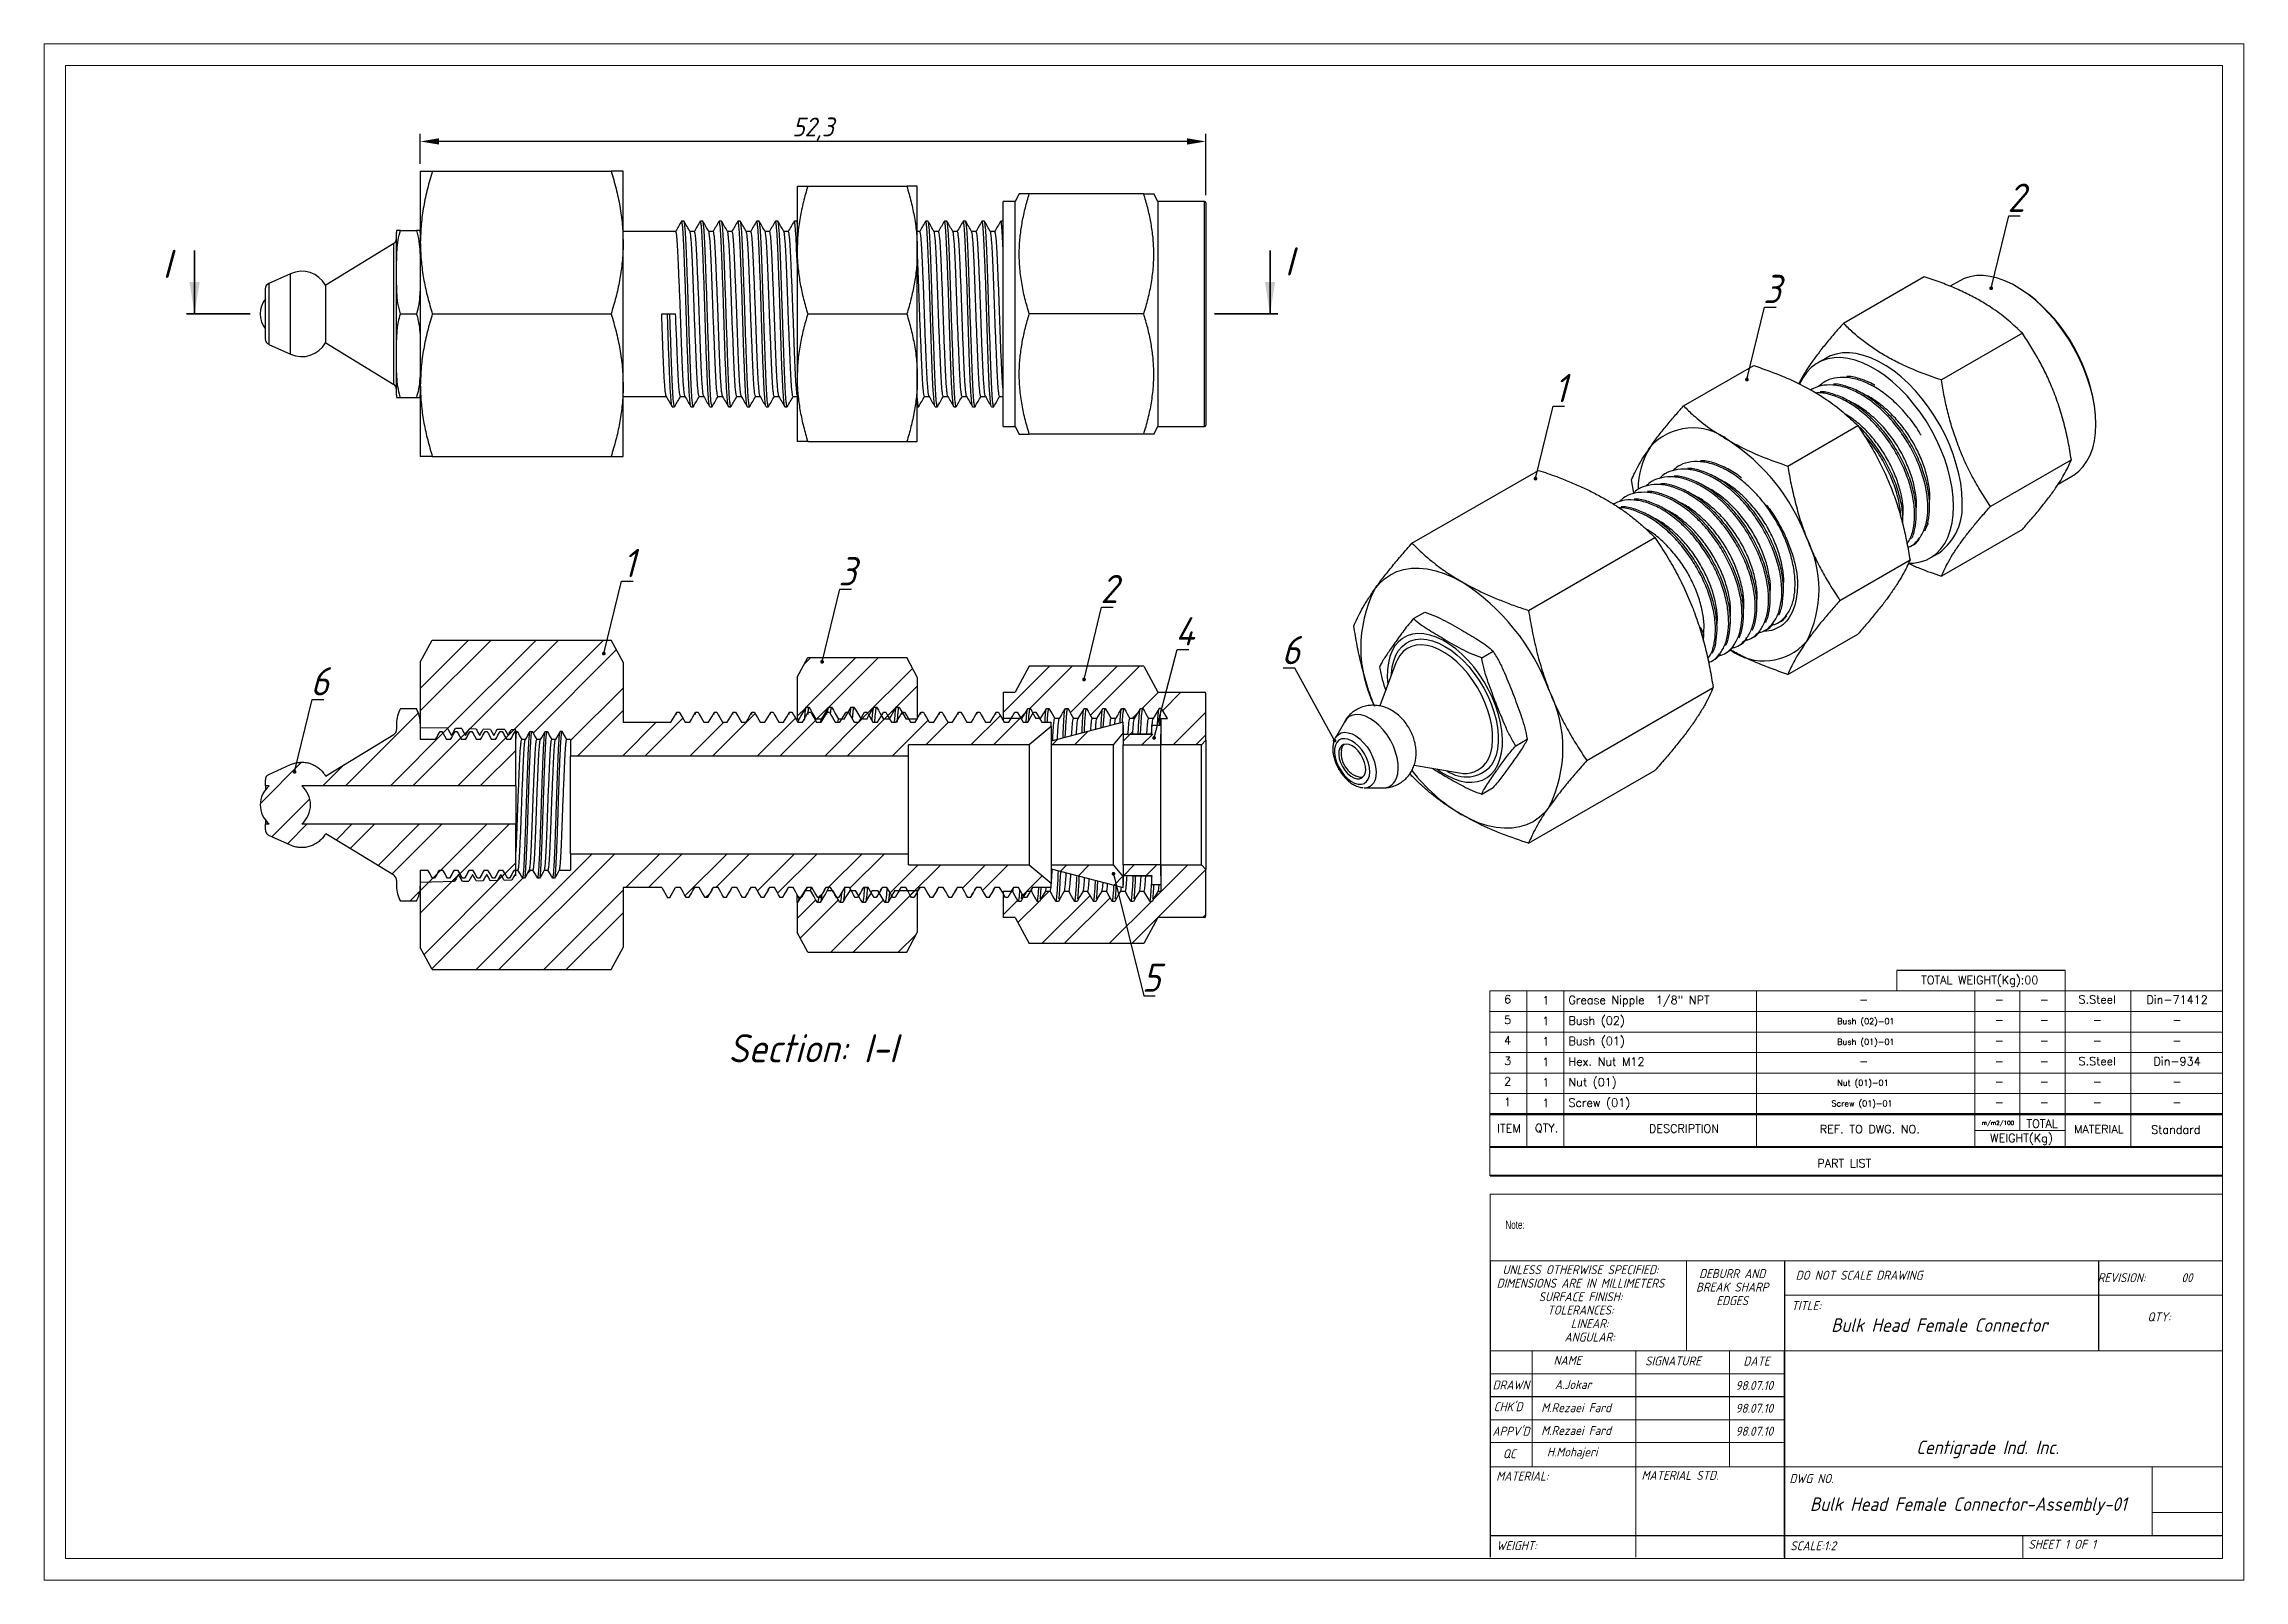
# Model space of a CAD drawing. Header units: millimetres. Extents: x 1276 to 1839, y 649 to 1061.
# Drawn here: x 1692.9 to 1839.4, y 654.7 to 757 of the extents above; entities that cross this region are included whole.
import ezdxf
from ezdxf.enums import TextEntityAlignment as Align

# ---------------------------------------------------------------- set-up
doc = ezdxf.new("R2010")
doc.units = ezdxf.units.MM
doc.linetypes.add('PHANTOM', pattern=[12.7, 6.35, -1.27, 1.27, -1.27, 1.27, -1.27])
doc.linetypes.add('SLD-Solid', pattern=[0])
doc.layers.add('title', color=7, linetype='Continuous', lineweight=15)
doc.styles.add('GENISO', font='geniso.shx', dxfattribs={"oblique": 15})
doc.styles.add('SLDTEXTSTYLE0', font='TXT', dxfattribs={"width": 0.75})
doc.styles.add('TITLE', font='romans.shx', dxfattribs={"height": 2.5})
doc.dimstyles.new('Scale', dxfattribs={"dimscale": 0.5, "dimtxt": 2.5, "dimasz": 2.5, "dimexe": 1, "dimexo": 1, "dimgap": 0.2, "dimtad": 1, "dimdec": 1, "dimzin": 0, "dimtxsty": 'GENISO', "dimcen": 2.5, "dimclrd": 1, "dimclre": 1, "dimclrt": 7, "dimadec": 0, "dimazin": 0, "dimtfac": 1, "dimtdec": 1, "dimtmove": 0, "dimatfit": 3, "dimfxl": 1, "dimtzin": 0, "dimlwd": -1, "dimlwe": -1, "dimarcsym": 0})
pattern_1 = [(45, (1694.0508, 654.2832), (-2.24506, 2.24506), []), (45, (1695.5475, 654.2832), (-2.24506, 2.24506), [])]
pattern_2 = [(45, (0, -304.298), (-2.245064, 2.245064), []), (45, (1.4967, -304.298), (-2.245064, 2.245064), [])]

msp = doc.modelspace()

# ---------------------------------------------------------------- texts
at = {"attachment_point": 5, "style": 'GENISO'}
for s, insert, char_height in [('2', (1824.2, 746.79), 1.88), ('I', (1701.08, 742.39), 1.88), ('I', (1775.79, 742.55), 1.88), ('3', (1807.94, 740.71), 1.88), ('1', (1793.86, 734.11), 1.88), ('1', (1731.85, 722.46), 1.88), ('3', (1746.38, 721.91), 1.88), ('2', (1763.81, 720.73), 1.88), ('4', (1768.84, 717.91), 1.88), ('6', (1775.9, 716.66), 1.88), ('6', (1711.25, 714.58), 1.88), ('5', (1766.61, 694.84), 1.88), ('Section: I-I', (1744.08, 690.14), 1.875), ('UNLESS OTHERWISE SPECIFIED:', (1795.19, 675.39), 0.5983), ('DEBURR AND', (1805.29, 675.13), 0.598), ('DO NOT SCALE DRAWING', (1813.74, 675.02), 0.5983), ('DIMENSIONS ARE IN MILLIMETERS', (1795.19, 674.49), 0.5983), ('SURFACE FINISH:', (1795.19, 673.59), 0.5983), ('BREAK SHARP', (1805.29, 674.23), 0.5983), ('REVISION:       00', (1832.78, 674.86), 0.5983), ('TOLERANCES:', (1795.19, 672.7), 0.5983), ('EDGES', (1805.29, 673.33), 0.598), ('TITLE:', (1810.22, 673), 0.598), ('\\pxi-3,l4,t4;QTY:^I', (1833.41, 672.25), 0.5983), ('ANGULAR:', (1795.8, 670.9), 0.598), ('LINEAR:', (1795.8, 671.8), 0.598), ('Bulk Head Female Connector', (1819.08, 671.7), 0.8975), ('NAME', (1794.32, 669.35), 0.598), ('SIGNATURE', (1801.35, 669.31), 0.598), ('DATE', (1806.91, 669.3), 0.598), ('DRAWN', (1790.56, 667.71), 0.598), ('A.Jokar', (1794.7, 667.74), 0.598), ('98.07.10', (1806.76, 667.68), 0.598), ("CHK'D", (1790.37, 666.26), 0.598), ('M.Rezaei Fard', (1794.9, 666.2), 0.5983), ('98.07.10', (1806.76, 666.16), 0.598), ("APPV'D", (1790.56, 664.63), 0.598), ('M.Rezaei Fard', (1794.9, 664.68), 0.5983), ('H.Mohajeri', (1794.64, 663.16), 0.598), ('98.07.10', (1806.76, 664.63), 0.598), ('Centigrade Ind. Inc.', (1822.29, 663.42), 0.8975), ('QC', (1790.45, 663.13), 0.598), ('MATERIAL:', (1791.32, 661.64), 0.598), ('MATERIAL STD.', (1801.81, 661.69), 0.5983), ('DWG NO.', (1810.57, 661.48), 0.598), ('Bulk Head Female Connector-Assembly-01', (1821.01, 659.64), 0.8975), ('WEIGHT:', (1790.94, 657.01), 0.598), ('SCALE:1:2', (1810.68, 657), 0.598), ('SHEET 1 OF 1', (1827.26, 657.1), 0.5983)]:
    msp.add_mtext(s, dxfattribs=dict(at, insert=insert, char_height=char_height))
at = {"linetype": 'Continuous', "lineweight": 15, "insert": (1790.19, 678.65), "char_height": 0.538, "attachment_point": 1, "style": 'SLDTEXTSTYLE0'}
msp.add_mtext('Note:', dxfattribs=at)
at = {"layer": 'title', "style": 'TITLE'}
for s, height, p in [('TOTAL WEIGHT(Kg):00', 0.547, (1821.77, 694.65)), ('1', 0.547, (1792.88, 693.33)), ('-', 0.547, (1814.04, 693.39)), ('-', 0.547, (1823.07, 693.39)), ('-', 0.547, (1826.07, 693.39)), ('S.Steel', 0.547, (1829.59, 693.39)), ('Din-71412', 0.547, (1834.91, 693.39)), ('1', 0.547, (1792.88, 691.96)), ('-', 0.547, (1823.07, 692.02)), ('-', 0.547, (1826.07, 692.02)), ('-', 0.547, (1829.59, 692.02)), ('-', 0.547, (1834.91, 692.02)), ('1', 0.547, (1792.88, 690.6)), ('-', 0.547, (1823.07, 690.65)), ('-', 0.547, (1826.07, 690.65)), ('-', 0.547, (1829.59, 690.65)), ('-', 0.547, (1834.91, 690.65)), ('1', 0.547, (1792.88, 689.23)), ('-', 0.547, (1814.04, 689.28)), ('-', 0.547, (1823.07, 689.28)), ('-', 0.547, (1826.07, 689.28)), ('S.Steel', 0.547, (1829.59, 689.28)), ('Din-934', 0.547, (1834.91, 689.28)), ('1', 0.547, (1792.88, 687.86)), ('-', 0.547, (1823.07, 687.92)), ('-', 0.547, (1826.07, 687.92)), ('-', 0.547, (1829.59, 687.92)), ('-', 0.547, (1834.91, 687.92)), ('1', 0.547, (1792.88, 686.49)), ('-', 0.547, (1823.07, 686.55)), ('-', 0.547, (1826.07, 686.55)), ('-', 0.547, (1829.59, 686.55)), ('-', 0.547, (1834.91, 686.55)), ('ITEM', 0.547, (1790.43, 684.8)), ('QTY.', 0.547, (1792.93, 684.8)), ('DESCRIPTION', 0.547, (1802.08, 684.79)), ('REF. TO DWG. NO.', 0.547, (1814.45, 684.75)), ('m/m2/100', 0.274, (1822.98, 685.15)), ('WEIGHT(Kg)', 0.547, (1824.55, 684.12)), ('TOTAL', 0.547, (1825.92, 685.12)), ('MATERIAL', 0.547, (1829.7, 684.75)), ('Standard', 0.547, (1834.82, 684.72)), ('PART LIST', 0.547, (1812.75, 682.48))]:
    msp.add_text(s, height=height, dxfattribs=at).set_placement(p, align=Align.MIDDLE)
for s, height, p in [('6', 0.547, (1790.1, 693.13)), ('Grease Nipple  1/8" NPT', 0.547, (1794.39, 693.08)), ('5', 0.547, (1790.1, 691.76)), ('Bush (02)', 0.547, (1794.39, 691.71)), ('Bush (02)-01', 0.3939, (1812.28, 691.74)), ('4', 0.547, (1790.1, 690.39)), ('Bush (01)', 0.547, (1794.39, 690.35)), ('Bush (01)-01', 0.3939, (1812.28, 690.37)), ('3', 0.547, (1790.1, 689.03)), ('Hex. Nut M12', 0.547, (1794.39, 688.98)), ('2', 0.547, (1790.1, 687.66)), ('Nut (01)', 0.547, (1794.39, 687.61)), ('Nut (01)-01', 0.3939, (1812.28, 687.64)), ('1', 0.547, (1790.1, 686.29)), ('Screw (01)', 0.547, (1794.39, 686.24)), ('Screw (01)-01', 0.3939, (1811.9, 686.27))]:
    msp.add_text(s, height=height, dxfattribs=at).set_placement(p)

# ---------------------------------------------------------------- blocks, each defined once
blk = doc.blocks.new('*D17')
at = {"color": 1, "transparency": 16777216}
for p, q in [((1717.95, 749.05), (1717.95, 751.04)), ((1769, 750.54), (1719.2, 750.54)), ((1770.25, 746.95), (1770.25, 751.04))]:
    blk.add_line(p, q, dxfattribs=at)
for points in [[(1719.2, 750.75), (1719.2, 750.33), (1717.95, 750.54)], [(1769, 750.75), (1769, 750.33), (1770.25, 750.54)]]:
    blk.add_solid(points, dxfattribs=at)
at = {"layer": 'Defpoints', "color": 0, "transparency": 16777216}
for p in [(1717.95, 750.54), (1717.95, 748.55), (1770.25, 746.45)]:
    blk.add_point(p, dxfattribs=at)
at = {"color": 7, "transparency": 16777216, "insert": (1744.1, 751.36), "char_height": 1.25, "attachment_point": 5, "style": 'GENISO'}
blk.add_mtext('52,3', dxfattribs=at)

# ---------------------------------------------------------------- dimensions: what is measured, and where the dimension line sits
dim = msp.add_linear_dim(base=(1717.95, 750.54), p1=(1770.25, 746.45), p2=(1717.95, 748.55), dimstyle='Scale')
dim.commit()
dim.dimension.update_dxf_attribs({"geometry": '*D17', "text_midpoint": (1744.1, 751.36)})

# ---------------------------------------------------------------- hatches: boundary and pattern name
at = {"linetype": 'Continuous', "lineweight": 18}
h = msp.add_hatch(dxfattribs=at)
h.set_pattern_fill('ANSI32', color=256, scale=0.333333, style=0)
h.set_pattern_definition(pattern_1)
h.paths.add_polyline_path([(1717.95, 715.85), (1717.95, 710.7), (1718.95, 710.7), (1719.27, 711.24), (1719.39, 711.24), (1719.7, 710.7), (1719.95, 710.7), (1720.27, 711.24), (1720.39, 711.24), (1720.7, 710.7), (1720.95, 710.7), (1721.27, 711.24), (1721.39, 711.24), (1721.7, 710.7), (1721.95, 710.7), (1722.27, 711.24), (1722.39, 711.24), (1722.7, 710.7), (1722.95, 710.7), (1723.27, 711.24), (1723.39, 711.24), (1723.7, 710.7), (1723.95, 710.7), (1724.27, 711.24), (1724.39, 711.24), (1724.7, 710.7), (1724.95, 710.7), (1725.27, 711.24), (1725.39, 711.24), (1725.7, 710.7), (1725.95, 710.7), (1726.27, 711.24), (1726.39, 711.24), (1726.7, 710.7), (1726.95, 710.7), (1727.27, 711.24), (1727.39, 711.24), (1727.7, 710.7), (1727.95, 710.7), (1727.95, 709.6), (1750.45, 709.6), (1750.45, 710.35), (1758.49, 710.35), (1759.95, 711.57), (1759.95, 711.85), (1759.33, 711.85), (1758.94, 712.53), (1758.78, 712.53), (1758.39, 711.85), (1758.08, 711.85), (1757.69, 712.53), (1757.53, 712.53), (1757.14, 711.85), (1756.83, 711.85), (1756.44, 712.53), (1756.28, 712.53), (1755.89, 711.85), (1755.58, 711.85), (1755.19, 712.53), (1755.03, 712.53), (1754.64, 711.85), (1754.33, 711.85), (1753.94, 712.53), (1753.78, 712.53), (1753.39, 711.85), (1753.08, 711.85), (1752.69, 712.53), (1752.53, 712.53), (1752.14, 711.85), (1751.83, 711.85), (1751.44, 712.53), (1751.28, 712.53), (1750.89, 711.85), (1750.58, 711.85), (1750.19, 712.53), (1750.03, 712.53), (1749.64, 711.85), (1749.33, 711.85), (1748.94, 712.53), (1748.78, 712.53), (1748.39, 711.85), (1748.08, 711.85), (1747.69, 712.53), (1747.53, 712.53), (1747.14, 711.85), (1746.83, 711.85), (1746.44, 712.53), (1746.28, 712.53), (1745.89, 711.85), (1745.58, 711.85), (1745.19, 712.53), (1745.03, 712.53), (1744.64, 711.85), (1744.33, 711.85), (1743.94, 712.53), (1743.78, 712.53), (1743.39, 711.85), (1743.08, 711.85), (1742.69, 712.53), (1742.53, 712.53), (1742.14, 711.85), (1741.83, 711.85), (1741.44, 712.53), (1741.28, 712.53), (1740.89, 711.85), (1740.58, 711.85), (1740.19, 712.53), (1740.03, 712.53), (1739.64, 711.85), (1739.33, 711.85), (1738.94, 712.53), (1738.78, 712.53), (1738.39, 711.85), (1738.08, 711.85), (1737.69, 712.53), (1737.53, 712.53), (1737.14, 711.85), (1736.83, 711.85), (1736.44, 712.53), (1736.28, 712.53), (1735.89, 711.85), (1735.58, 711.85), (1735.19, 712.53), (1735.03, 712.53), (1734.64, 711.85), (1731.45, 711.85), (1731.45, 715.85), (1730.65, 717.32), (1718.75, 717.32)], flags=0)
h = msp.add_hatch(dxfattribs=at)
h.set_pattern_fill('ANSI32', color=256, scale=0.333333, style=0)
h.set_pattern_definition(pattern_1)
h.paths.add_polyline_path([(1751.04, 712.05), (1751.04, 714.85), (1750.34, 716.16), (1743.74, 716.16), (1743.04, 714.85), (1743.04, 712.05), (1743.17, 712.05), (1743.64, 712.86), (1743.82, 712.86), (1744.29, 712.05), (1744.67, 712.05), (1745.14, 712.86), (1745.32, 712.86), (1745.79, 712.05), (1746.17, 712.05), (1746.64, 712.86), (1746.82, 712.86), (1747.29, 712.05), (1747.67, 712.05), (1748.14, 712.86), (1748.32, 712.86), (1748.79, 712.05), (1749.17, 712.05), (1749.64, 712.86), (1749.82, 712.86), (1750.29, 712.05)], flags=0)
h = msp.add_hatch(dxfattribs=at)
h.set_pattern_fill('ANSI32', color=256, scale=0.333333, style=0)
h.set_pattern_definition(pattern_1)
edge = h.paths.add_edge_path(flags=0)
edge.add_line((1756.75, 713.85), (1756.75, 712.1))
edge.add_line((1756.75, 712.1), (1758, 712.1))
edge.add_line((1758, 712.1), (1758.4, 712.78))
edge.add_line((1758.4, 712.78), (1758.55, 712.78))
edge.add_line((1758.55, 712.78), (1758.94, 712.1))
edge.add_line((1758.94, 712.1), (1759.25, 712.1))
edge.add_line((1759.25, 712.1), (1759.65, 712.78))
edge.add_line((1759.65, 712.78), (1759.8, 712.78))
edge.add_line((1759.8, 712.78), (1760.19, 712.1))
edge.add_line((1760.19, 712.1), (1760.5, 712.1))
edge.add_line((1760.5, 712.1), (1760.9, 712.78))
edge.add_line((1760.9, 712.78), (1761.05, 712.78))
edge.add_line((1761.05, 712.78), (1761.44, 712.1))
edge.add_line((1761.44, 712.1), (1761.75, 712.1))
edge.add_line((1761.75, 712.1), (1762.15, 712.78))
edge.add_line((1762.15, 712.78), (1762.3, 712.78))
edge.add_line((1762.3, 712.78), (1762.69, 712.1))
edge.add_line((1762.69, 712.1), (1763, 712.1))
edge.add_line((1763, 712.1), (1763.4, 712.78))
edge.add_line((1763.4, 712.78), (1763.55, 712.78))
edge.add_line((1763.55, 712.78), (1763.94, 712.1))
edge.add_line((1763.94, 712.1), (1764.25, 712.1))
edge.add_line((1764.25, 712.1), (1764.65, 712.78))
edge.add_line((1764.65, 712.78), (1764.8, 712.78))
edge.add_line((1764.8, 712.78), (1765.19, 712.1))
edge.add_line((1765.19, 712.1), (1765.5, 712.1))
edge.add_line((1765.5, 712.1), (1765.9, 712.78))
edge.add_line((1765.9, 712.78), (1766.05, 712.78))
edge.add_line((1766.05, 712.78), (1766.44, 712.1))
edge.add_line((1766.44, 712.1), (1766.75, 712.1))
edge.add_line((1766.75, 712.1), (1767.15, 712.78))
edge.add_line((1767.15, 712.78), (1767.3, 712.78))
edge.add_line((1767.3, 712.78), (1767.69, 712.1))
edge.add_line((1767.69, 712.1), (1767.25, 712.1))
edge.add_line((1767.25, 712.1), (1767.25, 710.35))
edge.add_line((1767.25, 710.35), (1769.95, 710.35))
edge.add_line((1769.95, 710.35), (1770.25, 710.65))
edge.add_line((1770.25, 710.65), (1770.25, 713.75))
edge.add_arc((1770.15, 713.75), 0.1, 360, 450)
edge.add_line((1770.15, 713.85), (1767.05, 713.85))
edge.add_line((1767.05, 713.85), (1766.11, 715.59))
edge.add_line((1766.11, 715.59), (1758.49, 715.59))
edge.add_line((1758.49, 715.59), (1757.55, 713.85))
edge.add_line((1757.55, 713.85), (1756.75, 713.85))
h = msp.add_hatch(dxfattribs=at)
h.set_pattern_fill('ANSI32', color=256, scale=0.333333, style=0)
h.set_pattern_definition(pattern_1)
edge = h.paths.add_edge_path(flags=0)
edge.add_line((1716.37, 701.32), (1716.37, 700.93))
edge.add_arc((1718.39, 700.93), 2.02, 180, 209.3904)
edge.add_line((1716.63, 699.93), (1717.69, 699.93))
edge.add_arc((1715.93, 700.93), 2.02, 330.6096, 360)
edge.add_line((1717.95, 700.93), (1717.95, 701.21))
edge.add_line((1717.95, 701.21), (1720.23, 701.26))
edge.add_spline(control_points=[(1720.23, 701.26), (1720.26, 701.32), (1720.3, 701.37), (1720.33, 701.43), (1720.36, 701.48), (1720.38, 701.53), (1720.41, 701.57), (1720.44, 701.62), (1720.47, 701.67), (1720.49, 701.71)], knot_values=[0.000025, 0.000025, 0.000025, 0.000025, 0.000221, 0.000221, 0.000221, 0.000385, 0.000385, 0.000385, 0.000549, 0.000549, 0.000549, 0.000549], weights=[1, 1, 1, 1, 1, 1, 1, 1, 1, 1], degree=3, periodic=0)
edge.add_spline(control_points=[(1720.49, 701.71), (1720.53, 701.66), (1720.56, 701.6), (1720.6, 701.54), (1720.62, 701.49), (1720.65, 701.44), (1720.68, 701.39), (1720.7, 701.35), (1720.73, 701.31), (1720.75, 701.27)], knot_values=[0, 0, 0, 0, 0.000206, 0.000206, 0.000206, 0.00037, 0.00037, 0.00037, 0.00051, 0.00051, 0.00051, 0.00051], weights=[1, 1, 1, 1, 1, 1, 1, 1, 1, 1], degree=3, periodic=0)
edge.add_line((1720.75, 701.27), (1721.19, 701.28))
edge.add_spline(control_points=[(1721.19, 701.28), (1721.21, 701.33), (1721.24, 701.38), (1721.27, 701.43), (1721.3, 701.48), (1721.33, 701.53), (1721.35, 701.57), (1721.38, 701.62), (1721.41, 701.67), (1721.43, 701.71)], knot_values=[0.000051, 0.000051, 0.000051, 0.000051, 0.000221, 0.000221, 0.000221, 0.000385, 0.000385, 0.000385, 0.000549, 0.000549, 0.000549, 0.000549], weights=[1, 1, 1, 1, 1, 1, 1, 1, 1, 1], degree=3, periodic=0)
edge.add_spline(control_points=[(1721.43, 701.71), (1721.47, 701.66), (1721.5, 701.6), (1721.54, 701.54), (1721.57, 701.49), (1721.59, 701.44), (1721.62, 701.39), (1721.64, 701.36), (1721.66, 701.33), (1721.68, 701.3)], knot_values=[0, 0, 0, 0, 0.000206, 0.000206, 0.000206, 0.00037, 0.00037, 0.00037, 0.000484, 0.000484, 0.000484, 0.000484], weights=[1, 1, 1, 1, 1, 1, 1, 1, 1, 1], degree=3, periodic=0)
edge.add_line((1721.68, 701.3), (1722.14, 701.31))
edge.add_spline(control_points=[(1722.14, 701.31), (1722.16, 701.35), (1722.19, 701.39), (1722.21, 701.43), (1722.24, 701.48), (1722.27, 701.53), (1722.29, 701.57), (1722.32, 701.62), (1722.35, 701.67), (1722.38, 701.71)], knot_values=[0.000078, 0.000078, 0.000078, 0.000078, 0.000221, 0.000221, 0.000221, 0.000385, 0.000385, 0.000385, 0.000549, 0.000549, 0.000549, 0.000549], weights=[1, 1, 1, 1, 1, 1, 1, 1, 1, 1], degree=3, periodic=0)
edge.add_spline(control_points=[(1722.38, 701.71), (1722.41, 701.66), (1722.44, 701.6), (1722.48, 701.54), (1722.51, 701.49), (1722.53, 701.44), (1722.56, 701.39), (1722.58, 701.37), (1722.59, 701.34), (1722.6, 701.32)], knot_values=[0, 0, 0, 0, 0.000206, 0.000206, 0.000206, 0.00037, 0.00037, 0.00037, 0.000458, 0.000458, 0.000458, 0.000458], weights=[1, 1, 1, 1, 1, 1, 1, 1, 1, 1], degree=3, periodic=0)
edge.add_line((1722.6, 701.32), (1723.09, 701.33))
edge.add_spline(control_points=[(1723.09, 701.33), (1723.11, 701.36), (1723.13, 701.4), (1723.15, 701.43), (1723.18, 701.48), (1723.21, 701.53), (1723.23, 701.57), (1723.26, 701.62), (1723.29, 701.67), (1723.32, 701.71)], knot_values=[0.000104, 0.000104, 0.000104, 0.000104, 0.000221, 0.000221, 0.000221, 0.000385, 0.000385, 0.000385, 0.000549, 0.000549, 0.000549, 0.000549], weights=[1, 1, 1, 1, 1, 1, 1, 1, 1, 1], degree=3, periodic=0)
edge.add_spline(control_points=[(1723.32, 701.71), (1723.35, 701.66), (1723.39, 701.6), (1723.42, 701.54), (1723.45, 701.49), (1723.47, 701.44), (1723.5, 701.39), (1723.51, 701.38), (1723.52, 701.36), (1723.53, 701.34)], knot_values=[0, 0, 0, 0, 0.000206, 0.000206, 0.000206, 0.00037, 0.00037, 0.00037, 0.000433, 0.000433, 0.000433, 0.000433], weights=[1, 1, 1, 1, 1, 1, 1, 1, 1, 1], degree=3, periodic=0)
edge.add_line((1723.53, 701.34), (1724.05, 701.35))
edge.add_spline(control_points=[(1724.05, 701.35), (1724.06, 701.38), (1724.08, 701.4), (1724.09, 701.43), (1724.12, 701.48), (1724.15, 701.53), (1724.18, 701.57), (1724.2, 701.62), (1724.23, 701.67), (1724.26, 701.71)], knot_values=[0.00013, 0.00013, 0.00013, 0.00013, 0.000221, 0.000221, 0.000221, 0.000385, 0.000385, 0.000385, 0.000549, 0.000549, 0.000549, 0.000549], weights=[1, 1, 1, 1, 1, 1, 1, 1, 1, 1], degree=3, periodic=0)
edge.add_spline(control_points=[(1724.26, 701.71), (1724.27, 701.69), (1724.29, 701.66), (1724.3, 701.63)], knot_values=[0, 0, 0, 0, 0.000095, 0.000095, 0.000095, 0.000095], weights=[1, 1, 1, 1], degree=3, periodic=0)
edge.add_line((1724.3, 701.63), (1724.3, 705.08))
edge.add_line((1724.3, 705.08), (1710.06, 705.08))
edge.add_arc((1708.97, 706.35), 1.67, 310.6615, 409.3093)
edge.add_line((1710.06, 707.62), (1724.3, 707.62))
edge.add_line((1724.3, 707.62), (1724.3, 711.34))
edge.add_line((1724.3, 711.34), (1724, 711.35))
edge.add_spline(control_points=[(1724, 711.35), (1723.98, 711.32), (1723.97, 711.3), (1723.95, 711.27), (1723.92, 711.22), (1723.9, 711.17), (1723.87, 711.13), (1723.84, 711.08), (1723.81, 711.03), (1723.79, 710.98)], knot_values=[0.000113, 0.000113, 0.000113, 0.000113, 0.000206, 0.000206, 0.000206, 0.00037, 0.00037, 0.00037, 0.000534, 0.000534, 0.000534, 0.000534], weights=[1, 1, 1, 1, 1, 1, 1, 1, 1, 1], degree=3, periodic=0)
edge.add_spline(control_points=[(1723.79, 710.98), (1723.75, 711.05), (1723.71, 711.11), (1723.68, 711.18), (1723.65, 711.22), (1723.62, 711.27), (1723.59, 711.32), (1723.59, 711.33), (1723.58, 711.35), (1723.57, 711.36)], knot_values=[0, 0, 0, 0, 0.000221, 0.000221, 0.000221, 0.000385, 0.000385, 0.000385, 0.000432, 0.000432, 0.000432, 0.000432], weights=[1, 1, 1, 1, 1, 1, 1, 1, 1, 1], degree=3, periodic=0)
edge.add_line((1723.57, 711.36), (1723.07, 711.37))
edge.add_spline(control_points=[(1723.07, 711.37), (1723.05, 711.34), (1723.03, 711.3), (1723.01, 711.27), (1722.98, 711.22), (1722.96, 711.17), (1722.93, 711.13), (1722.9, 711.08), (1722.87, 711.03), (1722.85, 710.98)], knot_values=[0.000088, 0.000088, 0.000088, 0.000088, 0.000206, 0.000206, 0.000206, 0.00037, 0.00037, 0.00037, 0.000534, 0.000534, 0.000534, 0.000534], weights=[1, 1, 1, 1, 1, 1, 1, 1, 1, 1], degree=3, periodic=0)
edge.add_spline(control_points=[(1722.85, 710.98), (1722.81, 711.05), (1722.77, 711.11), (1722.74, 711.18), (1722.71, 711.22), (1722.68, 711.27), (1722.65, 711.32), (1722.64, 711.34), (1722.63, 711.36), (1722.62, 711.38)], knot_values=[0, 0, 0, 0, 0.000221, 0.000221, 0.000221, 0.000385, 0.000385, 0.000385, 0.000459, 0.000459, 0.000459, 0.000459], weights=[1, 1, 1, 1, 1, 1, 1, 1, 1, 1], degree=3, periodic=0)
edge.add_line((1722.62, 711.38), (1722.14, 711.39))
edge.add_spline(control_points=[(1722.14, 711.39), (1722.12, 711.35), (1722.09, 711.31), (1722.07, 711.27), (1722.04, 711.22), (1722.01, 711.17), (1721.99, 711.13), (1721.96, 711.08), (1721.93, 711.03), (1721.91, 710.98)], knot_values=[0.000062, 0.000062, 0.000062, 0.000062, 0.000206, 0.000206, 0.000206, 0.00037, 0.00037, 0.00037, 0.000534, 0.000534, 0.000534, 0.000534], weights=[1, 1, 1, 1, 1, 1, 1, 1, 1, 1], degree=3, periodic=0)
edge.add_spline(control_points=[(1721.91, 710.98), (1721.87, 711.05), (1721.83, 711.11), (1721.79, 711.18), (1721.77, 711.22), (1721.74, 711.27), (1721.71, 711.32), (1721.7, 711.35), (1721.68, 711.38), (1721.66, 711.4)], knot_values=[0, 0, 0, 0, 0.000221, 0.000221, 0.000221, 0.000385, 0.000385, 0.000385, 0.000485, 0.000485, 0.000485, 0.000485], weights=[1, 1, 1, 1, 1, 1, 1, 1, 1, 1], degree=3, periodic=0)
edge.add_line((1721.66, 711.4), (1721.21, 711.42))
edge.add_spline(control_points=[(1721.21, 711.42), (1721.19, 711.37), (1721.16, 711.32), (1721.13, 711.27), (1721.1, 711.22), (1721.07, 711.17), (1721.05, 711.13), (1721.02, 711.08), (1720.99, 711.03), (1720.96, 710.98)], knot_values=[0.000036, 0.000036, 0.000036, 0.000036, 0.000206, 0.000206, 0.000206, 0.00037, 0.00037, 0.00037, 0.000534, 0.000534, 0.000534, 0.000534], weights=[1, 1, 1, 1, 1, 1, 1, 1, 1, 1], degree=3, periodic=0)
edge.add_spline(control_points=[(1720.96, 710.98), (1720.93, 711.05), (1720.89, 711.11), (1720.85, 711.18), (1720.83, 711.22), (1720.8, 711.27), (1720.77, 711.32), (1720.75, 711.35), (1720.73, 711.39), (1720.71, 711.43)], knot_values=[0, 0, 0, 0, 0.000221, 0.000221, 0.000221, 0.000385, 0.000385, 0.000385, 0.000511, 0.000511, 0.000511, 0.000511], weights=[1, 1, 1, 1, 1, 1, 1, 1, 1, 1], degree=3, periodic=0)
edge.add_line((1720.71, 711.43), (1720.29, 711.44))
edge.add_spline(control_points=[(1720.29, 711.44), (1720.25, 711.38), (1720.22, 711.32), (1720.19, 711.27), (1720.16, 711.22), (1720.13, 711.17), (1720.11, 711.13), (1720.08, 711.08), (1720.05, 711.03), (1720.02, 710.98)], knot_values=[0.000011, 0.000011, 0.000011, 0.000011, 0.000206, 0.000206, 0.000206, 0.00037, 0.00037, 0.00037, 0.000534, 0.000534, 0.000534, 0.000534], weights=[1, 1, 1, 1, 1, 1, 1, 1, 1, 1], degree=3, periodic=0)
edge.add_spline(control_points=[(1720.02, 710.98), (1719.99, 711.05), (1719.95, 711.11), (1719.91, 711.18), (1719.89, 711.22), (1719.86, 711.27), (1719.83, 711.32), (1719.81, 711.36), (1719.78, 711.41), (1719.75, 711.45)], knot_values=[0, 0, 0, 0, 0.000221, 0.000221, 0.000221, 0.000385, 0.000385, 0.000385, 0.000538, 0.000538, 0.000538, 0.000538], weights=[1, 1, 1, 1, 1, 1, 1, 1, 1, 1], degree=3, periodic=0)
edge.add_line((1719.75, 711.45), (1717.95, 711.49))
edge.add_line((1717.95, 711.49), (1717.95, 711.77))
edge.add_arc((1715.93, 711.77), 2.02, 0, 29.3904)
edge.add_line((1717.69, 712.77), (1716.63, 712.77))
edge.add_arc((1718.39, 711.77), 2.02, 150.6096, 180)
edge.add_line((1716.37, 711.77), (1716.37, 711.38))
edge.add_spline(control_points=[(1716.37, 711.38), (1716.37, 711.38), (1716.37, 711.38), (1716.37, 711.38), (1716.37, 711.33), (1716.36, 711.29), (1716.34, 711.24), (1716.33, 711.2), (1716.31, 711.16), (1716.28, 711.13), (1716.25, 711.09), (1716.22, 711.06), (1716.18, 711.04)], knot_values=[0.000403, 0.000403, 0.000403, 0.000403, 0.000407, 0.000407, 0.000407, 0.00054, 0.00054, 0.00054, 0.000673, 0.000673, 0.000673, 0.000806, 0.000806, 0.000806, 0.000806], weights=[1, 1, 1, 1, 1, 1, 1, 1, 1, 1, 1, 1, 1], degree=3, periodic=0)
edge.add_spline(control_points=[(1716.18, 711.04), (1714.72, 710.15), (1713.27, 709.26), (1711.81, 708.37), (1711.76, 708.34), (1711.7, 708.3), (1711.65, 708.27)], knot_values=[0.009861, 0.009861, 0.009861, 0.009861, 0.014977, 0.014977, 0.014977, 0.015173, 0.015173, 0.015173, 0.015173], weights=[1, 1, 1, 1, 1, 1, 1], degree=3, periodic=0)
edge.add_spline(control_points=[(1711.65, 708.27), (1711.61, 708.34), (1711.56, 708.41), (1711.51, 708.47), (1711.39, 708.63), (1711.24, 708.78), (1711.07, 708.89), (1710.9, 709), (1710.7, 709.09), (1710.51, 709.14), (1710.31, 709.19), (1710.1, 709.2), (1709.9, 709.19), (1709.69, 709.17), (1709.49, 709.11), (1709.3, 709.03)], knot_values=[0, 0, 0, 0, 0.000241, 0.000241, 0.000241, 0.000861, 0.000861, 0.000861, 0.001481, 0.001481, 0.001481, 0.002101, 0.002101, 0.002101, 0.00272, 0.00272, 0.00272, 0.00272], weights=[1, 1, 1, 1, 1, 1, 1, 1, 1, 1, 1, 1, 1, 1, 1, 1], degree=3, periodic=0)
edge.add_spline(control_points=[(1709.3, 709.03), (1708.83, 708.81), (1708.35, 708.59), (1707.87, 708.38)], knot_values=[0.005086, 0.005086, 0.005086, 0.005086, 0.006664, 0.006664, 0.006664, 0.006664], weights=[1, 1, 1, 1], degree=3, periodic=0)
edge.add_spline(control_points=[(1707.87, 708.38), (1707.83, 708.36), (1707.79, 708.33), (1707.76, 708.3), (1707.73, 708.27), (1707.7, 708.23), (1707.68, 708.19), (1707.66, 708.15), (1707.65, 708.11), (1707.64, 708.07), (1707.64, 708.05), (1707.64, 708.03), (1707.64, 708.01)], knot_values=[0, 0, 0, 0, 0.000133, 0.000133, 0.000133, 0.000267, 0.000267, 0.000267, 0.0004, 0.0004, 0.0004, 0.000452, 0.000452, 0.000452, 0.000452], weights=[1, 1, 1, 1, 1, 1, 1, 1, 1, 1, 1, 1, 1], degree=3, periodic=0)
edge.add_line((1707.64, 708.01), (1707.64, 707.62))
edge.add_line((1707.64, 707.62), (1707.88, 707.62))
edge.add_arc((1708.97, 706.35), 1.67, 130.6907, 229.3385)
edge.add_line((1707.88, 705.08), (1707.64, 705.08))
edge.add_line((1707.64, 705.08), (1707.64, 704.68))
edge.add_spline(control_points=[(1707.64, 704.68), (1707.64, 704.66), (1707.64, 704.63), (1707.64, 704.6), (1707.65, 704.56), (1707.67, 704.52), (1707.69, 704.48), (1707.72, 704.44), (1707.75, 704.41), (1707.78, 704.38), (1707.81, 704.36), (1707.84, 704.34), (1707.87, 704.32)], knot_values=[0.000452, 0.000452, 0.000452, 0.000452, 0.000533, 0.000533, 0.000533, 0.000666, 0.000666, 0.000666, 0.0008, 0.0008, 0.0008, 0.000903, 0.000903, 0.000903, 0.000903], weights=[1, 1, 1, 1, 1, 1, 1, 1, 1, 1, 1, 1, 1], degree=3, periodic=0)
edge.add_spline(control_points=[(1707.87, 704.32), (1708.35, 704.11), (1708.83, 703.89), (1709.3, 703.67)], knot_values=[0.016486, 0.016486, 0.016486, 0.016486, 0.018077, 0.018077, 0.018077, 0.018077], weights=[1, 1, 1, 1], degree=3, periodic=0)
edge.add_spline(control_points=[(1709.3, 703.67), (1709.41, 703.62), (1709.51, 703.59), (1709.62, 703.56), (1709.82, 703.51), (1710.03, 703.49), (1710.23, 703.51), (1710.44, 703.53), (1710.64, 703.59), (1710.82, 703.67), (1711.01, 703.76), (1711.18, 703.88), (1711.33, 704.02), (1711.45, 704.14), (1711.56, 704.28), (1711.65, 704.43)], knot_values=[0, 0, 0, 0, 0.000336, 0.000336, 0.000336, 0.000954, 0.000954, 0.000954, 0.001573, 0.001573, 0.001573, 0.002191, 0.002191, 0.002191, 0.002713, 0.002713, 0.002713, 0.002713], weights=[1, 1, 1, 1, 1, 1, 1, 1, 1, 1, 1, 1, 1, 1, 1, 1], degree=3, periodic=0)
edge.add_spline(control_points=[(1711.65, 704.43), (1712.28, 704.04), (1712.92, 703.65), (1713.56, 703.26), (1714.43, 702.72), (1715.31, 702.19), (1716.18, 701.66)], knot_values=[0.022513, 0.022513, 0.022513, 0.022513, 0.024745, 0.024745, 0.024745, 0.027794, 0.027794, 0.027794, 0.027794], weights=[1, 1, 1, 1, 1, 1, 1], degree=3, periodic=0)
edge.add_spline(control_points=[(1716.18, 701.66), (1716.22, 701.63), (1716.25, 701.6), (1716.28, 701.56), (1716.31, 701.53), (1716.33, 701.49), (1716.35, 701.45), (1716.36, 701.41), (1716.37, 701.36), (1716.37, 701.32)], knot_values=[0, 0, 0, 0, 0.000141, 0.000141, 0.000141, 0.000274, 0.000274, 0.000274, 0.000403, 0.000403, 0.000403, 0.000403], weights=[1, 1, 1, 1, 1, 1, 1, 1, 1, 1], degree=3, periodic=0)
h = msp.add_hatch(dxfattribs=at)
h.set_pattern_fill('ANSI32', color=256, scale=0.333333, style=0)
h.set_pattern_definition(pattern_2)
h.paths.add_polyline_path([(1764.75, 711.85), (1759.95, 710.6), (1759.95, 710.35), (1764.08, 710.35), (1764.75, 711.14)], flags=0)
h = msp.add_hatch(dxfattribs=at)
h.set_pattern_fill('ANSI32', color=256, scale=0.333333, style=0)
h.set_pattern_definition(pattern_2)
h.paths.add_polyline_path([(1765.12, 711.67), (1765.12, 711.66), (1765.06, 711.07), (1764.75, 711.07), (1764.75, 710.35), (1767.25, 710.35), (1767.25, 711.07), (1765.35, 711.07), (1765.35, 711.67)])
h = msp.add_hatch(dxfattribs=at)
h.set_pattern_fill('ANSI32', color=256, scale=0.333333, style=0)
h.set_pattern_definition(pattern_1)
h.paths.add_polyline_path([(1734.41, 700.17), (1734.56, 700.17), (1734.95, 700.85), (1735.27, 700.85), (1735.66, 700.17), (1735.81, 700.17), (1736.2, 700.85), (1736.52, 700.85), (1736.91, 700.17), (1737.06, 700.17), (1737.45, 700.85), (1737.77, 700.85), (1738.16, 700.17), (1738.31, 700.17), (1738.7, 700.85), (1739.02, 700.85), (1739.41, 700.17), (1739.56, 700.17), (1739.95, 700.85), (1740.27, 700.85), (1740.66, 700.17), (1740.81, 700.17), (1741.2, 700.85), (1741.52, 700.85), (1741.91, 700.17), (1742.06, 700.17), (1742.45, 700.85), (1742.77, 700.85), (1743.16, 700.17), (1743.31, 700.17), (1743.7, 700.85), (1744.02, 700.85), (1744.41, 700.17), (1744.56, 700.17), (1744.95, 700.85), (1745.27, 700.85), (1745.66, 700.17), (1745.81, 700.17), (1746.2, 700.85), (1746.52, 700.85), (1746.91, 700.17), (1747.06, 700.17), (1747.45, 700.85), (1747.77, 700.85), (1748.16, 700.17), (1748.31, 700.17), (1748.7, 700.85), (1749.02, 700.85), (1749.41, 700.17), (1749.56, 700.17), (1749.95, 700.85), (1750.27, 700.85), (1750.66, 700.17), (1750.81, 700.17), (1751.2, 700.85), (1751.52, 700.85), (1751.91, 700.17), (1752.06, 700.17), (1752.45, 700.85), (1752.77, 700.85), (1753.16, 700.17), (1753.31, 700.17), (1753.7, 700.85), (1754.02, 700.85), (1754.41, 700.17), (1754.56, 700.17), (1754.95, 700.85), (1755.27, 700.85), (1755.66, 700.17), (1755.81, 700.17), (1756.2, 700.85), (1756.52, 700.85), (1756.91, 700.17), (1757.06, 700.17), (1757.45, 700.85), (1757.77, 700.85), (1758.16, 700.17), (1758.31, 700.17), (1758.7, 700.85), (1759.95, 700.85), (1759.95, 701.13), (1758.49, 702.35), (1750.45, 702.35), (1750.45, 703.1), (1727.95, 703.1), (1727.95, 702), (1727.2, 702), (1726.89, 701.46), (1726.77, 701.46), (1726.45, 702), (1726.2, 702), (1725.89, 701.46), (1725.77, 701.46), (1725.45, 702), (1725.2, 702), (1724.89, 701.46), (1724.77, 701.46), (1724.45, 702), (1724.2, 702), (1723.89, 701.46), (1723.77, 701.46), (1723.45, 702), (1723.2, 702), (1722.89, 701.46), (1722.77, 701.46), (1722.45, 702), (1722.2, 702), (1721.89, 701.46), (1721.77, 701.46), (1721.45, 702), (1721.2, 702), (1720.89, 701.46), (1720.77, 701.46), (1720.45, 702), (1720.2, 702), (1719.89, 701.46), (1719.77, 701.46), (1719.45, 702), (1719.2, 702), (1718.89, 701.46), (1718.77, 701.46), (1718.45, 702), (1717.95, 702), (1717.95, 696.85), (1718.75, 695.38), (1730.65, 695.38), (1731.45, 696.85), (1731.45, 700.85), (1734.02, 700.85)], flags=0)
h = msp.add_hatch(dxfattribs=at)
h.set_pattern_fill('ANSI32', color=256, scale=0.333333, style=0)
h.set_pattern_definition(pattern_1)
edge = h.paths.add_edge_path(flags=0)
edge.add_line((1756.75, 698.85), (1757.55, 698.85))
edge.add_line((1757.55, 698.85), (1758.49, 697.11))
edge.add_line((1758.49, 697.11), (1766.11, 697.11))
edge.add_line((1766.11, 697.11), (1767.05, 698.85))
edge.add_line((1767.05, 698.85), (1770.15, 698.85))
edge.add_arc((1770.15, 698.95), 0.1, 270, 360)
edge.add_line((1770.25, 698.95), (1770.25, 702.05))
edge.add_line((1770.25, 702.05), (1769.95, 702.35))
edge.add_line((1769.95, 702.35), (1767.25, 702.35))
edge.add_line((1767.25, 702.35), (1767.25, 700.6))
edge.add_line((1767.25, 700.6), (1767.07, 700.6))
edge.add_line((1767.07, 700.6), (1766.68, 699.92))
edge.add_line((1766.68, 699.92), (1766.52, 699.92))
edge.add_line((1766.52, 699.92), (1766.13, 700.6))
edge.add_line((1766.13, 700.6), (1765.82, 700.6))
edge.add_line((1765.82, 700.6), (1765.43, 699.92))
edge.add_line((1765.43, 699.92), (1765.27, 699.92))
edge.add_line((1765.27, 699.92), (1764.88, 700.6))
edge.add_line((1764.88, 700.6), (1764.57, 700.6))
edge.add_line((1764.57, 700.6), (1764.18, 699.92))
edge.add_line((1764.18, 699.92), (1764.02, 699.92))
edge.add_line((1764.02, 699.92), (1763.63, 700.6))
edge.add_line((1763.63, 700.6), (1763.32, 700.6))
edge.add_line((1763.32, 700.6), (1762.93, 699.92))
edge.add_line((1762.93, 699.92), (1762.77, 699.92))
edge.add_line((1762.77, 699.92), (1762.38, 700.6))
edge.add_line((1762.38, 700.6), (1762.07, 700.6))
edge.add_line((1762.07, 700.6), (1761.68, 699.92))
edge.add_line((1761.68, 699.92), (1761.52, 699.92))
edge.add_line((1761.52, 699.92), (1761.13, 700.6))
edge.add_line((1761.13, 700.6), (1760.82, 700.6))
edge.add_line((1760.82, 700.6), (1760.43, 699.92))
edge.add_line((1760.43, 699.92), (1760.27, 699.92))
edge.add_line((1760.27, 699.92), (1759.88, 700.6))
edge.add_line((1759.88, 700.6), (1759.57, 700.6))
edge.add_line((1759.57, 700.6), (1759.18, 699.92))
edge.add_line((1759.18, 699.92), (1759.02, 699.92))
edge.add_line((1759.02, 699.92), (1758.63, 700.6))
edge.add_line((1758.63, 700.6), (1758.32, 700.6))
edge.add_line((1758.32, 700.6), (1757.93, 699.92))
edge.add_line((1757.93, 699.92), (1757.77, 699.92))
edge.add_line((1757.77, 699.92), (1757.38, 700.6))
edge.add_line((1757.38, 700.6), (1756.75, 700.6))
edge.add_line((1756.75, 700.6), (1756.75, 698.85))
h = msp.add_hatch(dxfattribs=at)
h.set_pattern_fill('ANSI32', color=256, scale=0.333333, style=0)
h.set_pattern_definition(pattern_2)
h.paths.add_polyline_path([(1764.08, 702.35), (1759.95, 702.35), (1759.95, 702.1), (1764.75, 700.85), (1764.75, 701.56)], flags=0)
h = msp.add_hatch(dxfattribs=at)
h.set_pattern_fill('ANSI32', color=256, scale=0.333333, style=0)
h.set_pattern_definition(pattern_2)
h.paths.add_polyline_path([(1764.75, 701.63), (1765.01, 701.63), (1767.25, 701.63), (1767.25, 702.35), (1764.75, 702.35)])
h = msp.add_hatch(dxfattribs=at)
h.set_pattern_fill('ANSI32', color=256, scale=0.333333, style=0)
h.set_pattern_definition(pattern_1)
h.paths.add_polyline_path([(1751.04, 697.85), (1751.04, 700.65), (1749.92, 700.65), (1749.54, 700.65), (1749.07, 699.84), (1748.89, 699.84), (1748.42, 700.65), (1748.04, 700.65), (1747.57, 699.84), (1747.39, 699.84), (1746.92, 700.65), (1746.54, 700.65), (1746.07, 699.84), (1745.89, 699.84), (1745.42, 700.65), (1745.04, 700.65), (1744.57, 699.84), (1744.39, 699.84), (1743.92, 700.65), (1743.54, 700.65), (1743.07, 699.84), (1743.04, 699.84), (1743.04, 697.85), (1743.74, 696.53), (1750.34, 696.53)], flags=0)

# ---------------------------------------------------------------- linework, layer by layer
at = {"linetype": 'Continuous', "lineweight": 25}
for p, q in [((1717.95, 748.55), (1717.95, 743.8)), ((1718.75, 748.55), (1730.65, 748.55)), ((1731.45, 743.8), (1731.45, 748.55)), ((1743.04, 747.55), (1743.04, 743.3)), ((1743.74, 747.55), (1750.34, 747.55)), ((1751.04, 743.3), (1751.04, 747.55)), ((1757.83, 747.05), (1757.55, 746.55)), ((1766.11, 747.05), (1758.49, 747.05)), ((1767.05, 746.55), (1766.78, 747.05)), ((1757.55, 746.55), (1756.75, 746.55)), ((1756.75, 739.05), (1756.75, 746.55)), ((1757.55, 739.05), (1757.55, 746.55)), ((1770.15, 746.55), (1767.05, 746.55)), ((1767.05, 746.55), (1767.05, 731.55)), ((1770.15, 731.55), (1770.15, 746.55)), ((1770.25, 746.45), (1770.25, 731.65)), ((1716.37, 736.34), (1716.37, 744.47)), ((1716.63, 744.61), (1717.69, 744.61)), ((1734.95, 744.55), (1731.45, 744.55)), ((1735.5, 745.23), (1735.35, 745.23)), ((1736.2, 744.55), (1735.9, 744.55)), ((1736.75, 745.23), (1736.6, 745.23)), ((1737.45, 744.55), (1737.15, 744.55)), ((1738, 745.23), (1737.85, 745.23)), ((1738.7, 744.55), (1738.4, 744.55)), ((1739.25, 745.23), (1739.1, 745.23)), ((1739.95, 744.55), (1739.65, 744.55)), ((1740.5, 745.23), (1740.35, 745.23)), ((1741.2, 744.55), (1740.9, 744.55)), ((1741.75, 745.23), (1741.6, 745.23)), ((1742.45, 744.55), (1742.15, 744.55)), ((1743, 745.23), (1742.85, 745.23)), ((1743.04, 745.17), (1743.01, 745.22)), ((1751.2, 744.55), (1751.04, 744.55)), ((1751.75, 745.23), (1751.6, 745.23)), ((1752.45, 744.55), (1752.15, 744.55)), ((1753, 745.23), (1752.85, 745.23)), ((1753.7, 744.55), (1753.4, 744.55)), ((1754.25, 745.23), (1754.1, 745.23)), ((1754.95, 744.55), (1754.65, 744.55)), ((1755.5, 745.23), (1755.35, 745.23)), ((1756.2, 744.55), (1755.9, 744.55)), ((1756.75, 745.23), (1756.6, 745.23)), ((1716.18, 743.74), (1711.65, 740.97)), ((1716.18, 736.71), (1716.18, 743.74)), ((1717.95, 743.8), (1717.95, 734.3)), ((1731.45, 734.3), (1731.45, 743.8)), ((1743.04, 743.3), (1743.04, 734.8)), ((1751.04, 734.8), (1751.04, 743.3)), ((1709.3, 741.73), (1707.87, 741.08)), ((1709.3, 737.71), (1709.3, 741.73)), ((1818.08, 741.53), (1812.69, 738.42)), ((1820.45, 741.26), (1819.81, 740.89)), ((1707.64, 737.39), (1707.64, 740.72)), ((1707.87, 741.08), (1707.87, 738.04)), ((1711.65, 738.09), (1711.65, 740.97)), ((1716.63, 739.05), (1717.69, 739.05)), ((1718.75, 739.05), (1730.65, 739.05)), ((1734.02, 739.05), (1734.41, 739.05)), ((1734.41, 739.05), (1734.56, 739.05)), ((1734.56, 739.05), (1734.95, 739.05)), ((1743.74, 739.05), (1750.34, 739.05)), ((1756.75, 731.55), (1756.75, 739.05)), ((1757.55, 731.55), (1757.55, 739.05)), ((1766.11, 739.05), (1758.49, 739.05)), ((1707.87, 738.04), (1707.87, 737.02)), ((1707.87, 737.02), (1709.3, 736.37)), ((1709.3, 736.37), (1709.3, 737.71)), ((1711.65, 737.13), (1711.65, 738.09)), ((1711.65, 737.13), (1716.18, 734.36)), ((1824.61, 737.76), (1819.22, 734.65)), ((1716.18, 734.36), (1716.18, 736.71)), ((1716.37, 733.63), (1716.37, 736.34)), ((1802.05, 732.92), (1806.72, 735.62)), ((1811.54, 736.11), (1810.97, 735.79)), ((1717.95, 734.3), (1717.95, 729.55)), ((1731.45, 729.55), (1731.45, 734.3)), ((1743.04, 734.8), (1743.04, 730.55)), ((1751.04, 730.55), (1751.04, 734.8)), ((1810.64, 734.07), (1810.53, 734)), ((1811.52, 734.58), (1811.41, 734.51)), ((1716.63, 733.49), (1717.69, 733.49)), ((1731.45, 733.55), (1734.32, 733.55)), ((1734.72, 732.87), (1734.88, 732.87)), ((1735.27, 733.55), (1735.57, 733.55)), ((1735.97, 732.87), (1736.13, 732.87)), ((1736.52, 733.55), (1736.82, 733.55)), ((1737.22, 732.87), (1737.38, 732.87)), ((1737.77, 733.55), (1738.07, 733.55)), ((1738.47, 732.87), (1738.63, 732.87)), ((1739.02, 733.55), (1739.32, 733.55)), ((1739.72, 732.87), (1739.88, 732.87)), ((1740.27, 733.55), (1740.57, 733.55)), ((1740.97, 732.87), (1741.13, 732.87)), ((1741.52, 733.55), (1741.82, 733.55)), ((1742.22, 732.87), (1742.38, 732.87)), ((1742.77, 733.55), (1743.04, 733.55)), ((1751.04, 732.87), (1751.13, 732.87)), ((1751.52, 733.55), (1751.82, 733.55)), ((1752.22, 732.87), (1752.38, 732.87)), ((1752.77, 733.55), (1753.07, 733.55)), ((1753.47, 732.87), (1753.63, 732.87)), ((1754.02, 733.55), (1754.32, 733.55)), ((1754.72, 732.87), (1754.88, 732.87)), ((1755.27, 733.55), (1755.57, 733.55)), ((1755.97, 732.87), (1756.13, 732.87)), ((1756.52, 733.55), (1756.75, 733.55)), ((1756.75, 731.55), (1757.55, 731.55)), ((1757.55, 731.55), (1757.83, 731.05)), ((1766.11, 731.05), (1758.49, 731.05)), ((1766.78, 731.05), (1767.05, 731.55)), ((1767.05, 731.55), (1770.15, 731.55)), ((1808.99, 728.92), (1813.66, 731.61)), ((1718.75, 729.55), (1730.65, 729.55)), ((1743.74, 730.55), (1750.34, 730.55)), ((1783.97, 723.78), (1792.39, 728.63)), ((1798.74, 727.12), (1798.58, 727.99)), ((1800.03, 727.94), (1799.92, 727.88)), ((1800.92, 728.45), (1800.8, 728.39)), ((1801.8, 728.96), (1801.69, 728.9)), ((1827.87, 729.34), (1822.49, 726.23)), ((1827, 727.72), (1827.95, 728.27)), ((1798.26, 726.92), (1798.15, 726.86)), ((1799.15, 727.43), (1799.04, 727.37)), ((1791.73, 719.3), (1800.15, 724.16)), ((1817.15, 723.56), (1817.26, 723.62)), ((1824.61, 724.7), (1819.22, 721.59)), ((1812.46, 719.97), (1817.13, 722.67)), ((1818.47, 722.8), (1819.04, 723.12)), ((1784.08, 718.76), (1784.83, 719.19)), ((1803.2, 718.15), (1803.13, 718.11)), ((1803.4, 717.71), (1803.2, 718.15)), ((1803.29, 717.65), (1803.4, 717.71)), ((1803.37, 717.25), (1803.4, 717.71)), ((1807.42, 717.95), (1807.53, 718.01)), ((1808.31, 718.46), (1808.41, 718.51)), ((1808.99, 715.04), (1813.66, 717.73)), ((1717.95, 715.85), (1718.75, 717.32)), ((1718.75, 717.32), (1730.65, 717.32)), ((1731.45, 715.85), (1730.65, 717.32)), ((1788.62, 716.14), (1789.37, 716.58)), ((1804.77, 716.42), (1804.88, 716.48)), ((1805.66, 716.93), (1805.77, 716.99)), ((1806.54, 717.44), (1806.65, 717.5)), ((1717.95, 715.85), (1717.95, 710.7)), ((1731.45, 715.85), (1731.45, 711.85)), ((1743.04, 714.85), (1743.74, 716.16)), ((1743.04, 714.85), (1743.04, 712.05)), ((1743.74, 716.16), (1750.34, 716.16)), ((1751.04, 714.85), (1750.34, 716.16)), ((1751.04, 714.85), (1751.04, 712.05)), ((1758.49, 715.59), (1757.55, 713.85)), ((1766.11, 715.59), (1758.49, 715.59)), ((1766.11, 715.59), (1767.05, 713.85)), ((1782.9, 715.81), (1781.84, 712.94)), ((1803.89, 715.91), (1804, 715.97)), ((1756.75, 713.85), (1757.55, 713.85)), ((1756.75, 713.85), (1756.75, 712.1)), ((1767.05, 713.85), (1770.15, 713.85)), ((1770.25, 710.65), (1770.25, 713.75)), ((1795.61, 709.3), (1804.02, 714.16)), ((1716.63, 712.77), (1717.69, 712.77)), ((1731.45, 711.85), (1734.64, 711.85)), ((1735.03, 712.53), (1735.19, 712.53)), ((1735.58, 711.85), (1735.89, 711.85)), ((1736.28, 712.53), (1736.44, 712.53)), ((1736.83, 711.85), (1737.14, 711.85)), ((1737.53, 712.53), (1737.69, 712.53)), ((1738.08, 711.85), (1738.39, 711.85)), ((1738.78, 712.53), (1738.94, 712.53)), ((1739.33, 711.85), (1739.64, 711.85)), ((1740.03, 712.53), (1740.19, 712.53)), ((1740.58, 711.85), (1740.89, 711.85)), ((1741.28, 712.53), (1741.44, 712.53)), ((1741.83, 711.85), (1742.14, 711.85)), ((1742.53, 712.53), (1742.69, 712.53)), ((1743.17, 712.05), (1743.04, 712.05)), ((1743.04, 711.93), (1743.04, 712.05)), ((1743.08, 711.85), (1743.39, 711.85)), ((1743.64, 712.86), (1743.82, 712.86)), ((1743.78, 712.53), (1743.94, 712.53)), ((1744.67, 712.05), (1744.29, 712.05)), ((1744.33, 711.85), (1744.64, 711.85)), ((1745.03, 712.53), (1745.19, 712.53)), ((1745.14, 712.86), (1745.32, 712.86)), ((1745.58, 711.85), (1745.89, 711.85)), ((1746.17, 712.05), (1745.79, 712.05)), ((1746.28, 712.53), (1746.44, 712.53)), ((1746.64, 712.86), (1746.82, 712.86)), ((1746.83, 711.85), (1747.14, 711.85)), ((1747.67, 712.05), (1747.29, 712.05)), ((1747.53, 712.53), (1747.69, 712.53)), ((1748.08, 711.85), (1748.39, 711.85)), ((1748.14, 712.86), (1748.32, 712.86)), ((1748.78, 712.53), (1748.94, 712.53)), ((1749.17, 712.05), (1748.79, 712.05)), ((1749.33, 711.85), (1749.64, 711.85)), ((1749.64, 712.86), (1749.82, 712.86)), ((1750.03, 712.53), (1750.19, 712.53)), ((1751.04, 712.05), (1750.29, 712.05)), ((1750.58, 711.85), (1750.89, 711.85)), ((1751.28, 712.53), (1751.44, 712.53)), ((1751.83, 711.85), (1752.14, 711.85)), ((1752.53, 712.53), (1752.69, 712.53)), ((1753.08, 711.85), (1753.39, 711.85)), ((1753.78, 712.53), (1753.94, 712.53)), ((1754.33, 711.85), (1754.64, 711.85)), ((1755.03, 712.53), (1755.19, 712.53)), ((1755.58, 711.85), (1755.89, 711.85)), ((1756.28, 712.53), (1756.44, 712.53)), ((1758, 712.1), (1756.75, 712.1)), ((1756.75, 712.1), (1756.75, 711.99)), ((1756.83, 711.85), (1757.14, 711.85)), ((1757.53, 712.53), (1757.69, 712.53)), ((1757.97, 712.03), (1758, 712.1)), ((1758.08, 711.85), (1758.39, 711.85)), ((1758.4, 712.78), (1758.55, 712.78)), ((1758.78, 712.53), (1758.94, 712.53)), ((1759.25, 712.1), (1758.94, 712.1)), ((1759.22, 712.03), (1759.25, 712.1)), ((1759.33, 711.85), (1759.95, 711.85)), ((1759.65, 712.78), (1759.8, 712.78)), ((1764.75, 711.85), (1759.95, 710.6)), ((1759.95, 711.57), (1759.95, 711.85)), ((1760.5, 712.1), (1760.19, 712.1)), ((1760.9, 712.78), (1761.05, 712.78)), ((1761.75, 712.1), (1761.44, 712.1)), ((1762.15, 712.78), (1762.3, 712.78)), ((1763, 712.1), (1762.69, 712.1)), ((1763.4, 712.78), (1763.55, 712.78)), ((1764.25, 712.1), (1763.94, 712.1)), ((1764.65, 712.78), (1764.8, 712.78)), ((1764.75, 711.14), (1764.75, 711.85)), ((1765.5, 712.1), (1765.19, 712.1)), ((1765.9, 712.78), (1766.05, 712.78)), ((1766.75, 712.1), (1766.44, 712.1)), ((1767.15, 712.78), (1766.75, 712.1)), ((1767.3, 712.78), (1767.15, 712.78)), ((1767.25, 712.1), (1767.69, 712.1)), ((1767.25, 712.1), (1767.25, 710.35)), ((1767.69, 712.1), (1767.3, 712.78)), ((1779.47, 711.87), (1778.87, 710.81)), ((1716.37, 711.77), (1716.37, 711.38)), ((1717.95, 711.77), (1717.95, 711.49)), ((1719.75, 711.45), (1717.95, 711.49)), ((1718.95, 710.7), (1717.95, 710.7)), ((1719.27, 711.24), (1719.39, 711.24)), ((1719.95, 710.7), (1719.7, 710.7)), ((1720.27, 711.24), (1720.39, 711.24)), ((1720.71, 711.43), (1720.29, 711.44)), ((1720.95, 710.7), (1720.7, 710.7)), ((1721.66, 711.4), (1721.21, 711.42)), ((1721.27, 711.24), (1721.39, 711.24)), ((1721.95, 710.7), (1721.7, 710.7)), ((1722.62, 711.38), (1722.14, 711.39)), ((1722.27, 711.24), (1722.39, 711.24)), ((1722.95, 710.7), (1722.7, 710.7)), ((1723.57, 711.36), (1723.07, 711.37)), ((1723.27, 711.24), (1723.39, 711.24)), ((1723.95, 710.7), (1723.7, 710.7)), ((1724.3, 711.34), (1724, 711.35)), ((1724.27, 711.24), (1724.39, 711.24)), ((1724.3, 707.62), (1724.3, 711.34)), ((1724.95, 710.7), (1724.7, 710.7)), ((1725.27, 711.24), (1725.39, 711.24)), ((1725.95, 710.7), (1725.7, 710.7)), ((1726.27, 711.24), (1726.39, 711.24)), ((1726.95, 710.7), (1726.7, 710.7)), ((1727.27, 711.24), (1726.95, 710.7)), ((1727.39, 711.24), (1727.27, 711.24)), ((1727.7, 710.7), (1727.39, 711.24)), ((1727.95, 710.7), (1727.7, 710.7)), ((1727.95, 710.7), (1727.95, 709.6)), ((1759.95, 711.57), (1758.49, 710.35)), ((1759.95, 711.57), (1759.95, 710.6)), ((1759.95, 710.6), (1759.95, 710.35)), ((1764.75, 711.14), (1764.08, 710.35)), ((1764.75, 711.67), (1764.75, 710.35)), ((1764.75, 711.07), (1766.65, 711.07)), ((1766.65, 711.07), (1765.35, 711.07)), ((1766.65, 711.67), (1767.25, 711.67)), ((1766.65, 711.07), (1766.65, 711.67)), ((1767.25, 710.35), (1767.25, 711.07)), ((1769.95, 710.35), (1770.25, 710.65)), ((1770.25, 710.65), (1770.25, 702.05)), ((1778.87, 710.81), (1778.9, 710.86)), ((1790.88, 710.29), (1791.64, 710.73)), ((1707.87, 708.38), (1709.3, 709.03)), ((1750.45, 709.6), (1727.95, 709.6)), ((1727.95, 703.1), (1727.95, 709.6)), ((1758.49, 710.35), (1750.45, 710.35)), ((1750.45, 709.6), (1750.45, 710.35)), ((1750.45, 703.1), (1750.45, 709.6)), ((1758.49, 710.35), (1758.49, 702.35)), ((1764.08, 710.35), (1759.95, 710.35)), ((1759.95, 710.35), (1759.95, 702.35)), ((1764.08, 710.35), (1764.08, 702.35)), ((1764.75, 710.35), (1767.25, 710.35)), ((1764.75, 702.35), (1764.75, 710.35)), ((1767.25, 702.35), (1767.25, 710.35)), ((1769.95, 710.35), (1767.25, 710.35)), ((1769.95, 702.35), (1769.95, 710.35)), ((1784.12, 709), (1787.13, 708.48)), ((1707.64, 707.62), (1707.64, 708.01)), ((1707.88, 707.62), (1707.64, 707.62)), ((1707.64, 707.62), (1707.64, 707.36)), ((1724.3, 707.62), (1710.06, 707.62)), ((1724.3, 707.62), (1724.3, 705.08)), ((1780.79, 707.49), (1782.01, 707.48)), ((1783.97, 708.26), (1783.85, 708.45)), ((1788.62, 707.07), (1789.37, 707.5)), ((1791.73, 703.79), (1800.15, 708.64)), ((1707.64, 705.34), (1707.64, 705.08)), ((1707.64, 704.68), (1707.64, 705.08)), ((1707.64, 705.08), (1707.88, 705.08)), ((1710.06, 705.08), (1724.3, 705.08)), ((1724.3, 701.63), (1724.3, 705.08)), ((1709.3, 703.67), (1707.87, 704.32)), ((1727.95, 703.1), (1727.95, 702)), ((1727.95, 703.1), (1750.45, 703.1)), ((1750.45, 702.35), (1750.45, 703.1)), ((1717.95, 702), (1717.95, 696.85)), ((1717.95, 702), (1718.45, 702)), ((1719.2, 702), (1719.45, 702)), ((1720.2, 702), (1720.45, 702)), ((1721.2, 702), (1721.45, 702)), ((1722.2, 702), (1722.45, 702)), ((1723.2, 702), (1723.45, 702)), ((1724.2, 702), (1724.45, 702)), ((1724.3, 701.63), (1724.26, 701.71)), ((1725.2, 702), (1725.45, 702)), ((1726.2, 702), (1726.45, 702)), ((1727.2, 702), (1727.95, 702)), ((1750.45, 702.35), (1758.49, 702.35)), ((1758.49, 702.35), (1759.95, 701.13)), ((1759.95, 702.35), (1764.08, 702.35)), ((1759.95, 702.35), (1759.95, 702.1)), ((1759.95, 702.1), (1764.75, 700.85)), ((1759.95, 702.1), (1759.95, 701.13)), ((1764.08, 702.35), (1764.75, 701.56)), ((1767.25, 702.35), (1764.75, 702.35)), ((1764.75, 702.35), (1764.75, 701.03)), ((1766.65, 701.63), (1764.75, 701.63)), ((1765.35, 701.63), (1766.67, 701.63)), ((1766.65, 701.03), (1766.65, 701.63)), ((1767.25, 701.63), (1767.25, 702.35)), ((1767.25, 702.35), (1769.95, 702.35)), ((1767.25, 702.35), (1767.25, 700.6)), ((1770.25, 702.05), (1769.95, 702.35)), ((1770.25, 698.95), (1770.25, 702.05)), ((1716.37, 701.32), (1716.37, 700.93)), ((1717.95, 701.21), (1720.23, 701.26)), ((1717.95, 701.21), (1717.95, 700.93)), ((1718.89, 701.46), (1718.77, 701.46)), ((1719.89, 701.46), (1719.77, 701.46)), ((1720.75, 701.27), (1721.19, 701.28)), ((1720.89, 701.46), (1720.77, 701.46)), ((1721.68, 701.3), (1722.14, 701.31)), ((1721.89, 701.46), (1721.77, 701.46)), ((1722.6, 701.32), (1723.09, 701.33)), ((1722.89, 701.46), (1722.77, 701.46)), ((1723.53, 701.34), (1724.05, 701.35)), ((1723.89, 701.46), (1723.77, 701.46)), ((1724.89, 701.46), (1724.77, 701.46)), ((1725.89, 701.46), (1725.77, 701.46)), ((1726.89, 701.46), (1726.77, 701.46)), ((1734.02, 700.85), (1731.45, 700.85)), ((1731.45, 700.85), (1731.45, 696.85)), ((1734.02, 700.85), (1734.41, 700.17)), ((1734.41, 700.17), (1734.56, 700.17)), ((1734.56, 700.17), (1734.95, 700.85)), ((1735.27, 700.85), (1734.95, 700.85)), ((1735.81, 700.17), (1735.66, 700.17)), ((1735.82, 700.2), (1735.81, 700.17)), ((1736.52, 700.85), (1736.2, 700.85)), ((1737.06, 700.17), (1736.91, 700.17)), ((1737.07, 700.2), (1737.06, 700.17)), ((1737.77, 700.85), (1737.45, 700.85)), ((1738.31, 700.17), (1738.16, 700.17)), ((1738.32, 700.2), (1738.31, 700.17)), ((1739.02, 700.85), (1738.7, 700.85)), ((1739.56, 700.17), (1739.41, 700.17)), ((1739.57, 700.2), (1739.56, 700.17)), ((1740.27, 700.85), (1739.95, 700.85)), ((1740.81, 700.17), (1740.66, 700.17)), ((1740.82, 700.2), (1740.81, 700.17)), ((1741.52, 700.85), (1741.2, 700.85)), ((1742.06, 700.17), (1741.91, 700.17)), ((1742.07, 700.2), (1742.06, 700.17)), ((1742.77, 700.85), (1742.45, 700.85)), ((1743.31, 700.17), (1743.16, 700.17)), ((1743.54, 700.65), (1743.92, 700.65)), ((1743.6, 700.66), (1743.71, 700.85)), ((1744.02, 700.85), (1743.7, 700.85)), ((1744.56, 700.17), (1744.41, 700.17)), ((1744.57, 700.2), (1744.56, 700.17)), ((1745.27, 700.85), (1744.95, 700.85)), ((1745.04, 700.65), (1745.42, 700.65)), ((1745.81, 700.17), (1745.66, 700.17)), ((1745.82, 700.2), (1745.81, 700.17)), ((1746.52, 700.85), (1746.2, 700.85)), ((1746.54, 700.65), (1746.92, 700.65)), ((1747.06, 700.17), (1746.91, 700.17)), ((1747.77, 700.85), (1747.45, 700.85)), ((1748.04, 700.65), (1748.42, 700.65)), ((1748.31, 700.17), (1748.16, 700.17)), ((1749.02, 700.85), (1748.7, 700.85)), ((1749.56, 700.17), (1749.41, 700.17)), ((1749.54, 700.65), (1749.92, 700.65)), ((1749.85, 700.66), (1749.96, 700.85)), ((1749.92, 700.65), (1751.04, 700.65)), ((1750.27, 700.85), (1749.95, 700.85)), ((1750.81, 700.17), (1750.66, 700.17)), ((1751.04, 700.56), (1751.21, 700.85)), ((1751.04, 700.65), (1751.04, 697.85)), ((1751.52, 700.85), (1751.2, 700.85)), ((1752.06, 700.17), (1751.91, 700.17)), ((1752.07, 700.2), (1752.06, 700.17)), ((1752.77, 700.85), (1752.45, 700.85)), ((1753.31, 700.17), (1753.16, 700.17)), ((1753.32, 700.2), (1753.31, 700.17)), ((1754.02, 700.85), (1753.7, 700.85)), ((1754.56, 700.17), (1754.41, 700.17)), ((1754.57, 700.2), (1754.56, 700.17)), ((1755.27, 700.85), (1754.95, 700.85)), ((1755.81, 700.17), (1755.66, 700.17)), ((1755.82, 700.2), (1755.81, 700.17)), ((1756.52, 700.85), (1756.2, 700.85)), ((1756.75, 700.6), (1757.38, 700.6)), ((1756.75, 700.6), (1756.75, 698.85)), ((1757.06, 700.17), (1756.91, 700.17)), ((1757.32, 700.61), (1757.46, 700.85)), ((1757.77, 700.85), (1757.45, 700.85)), ((1758.31, 700.17), (1758.16, 700.17)), ((1758.32, 700.6), (1758.63, 700.6)), ((1758.57, 700.61), (1758.71, 700.85)), ((1759.95, 700.85), (1758.7, 700.85)), ((1759.57, 700.6), (1759.88, 700.6)), ((1759.95, 700.85), (1759.95, 701.13)), ((1760.82, 700.6), (1761.13, 700.6)), ((1762.07, 700.6), (1762.38, 700.6)), ((1763.32, 700.6), (1763.63, 700.6)), ((1764.57, 700.6), (1764.88, 700.6)), ((1764.75, 700.85), (1764.75, 701.56)), ((1765.82, 700.6), (1766.13, 700.6)), ((1767.25, 701.03), (1766.65, 701.03)), ((1767.07, 700.6), (1767.25, 700.6)), ((1717.69, 699.93), (1716.63, 699.93)), ((1743.04, 699.84), (1743.04, 697.85)), ((1743.07, 699.84), (1743.04, 699.84)), ((1744.57, 699.84), (1744.39, 699.84)), ((1746.07, 699.84), (1745.89, 699.84)), ((1747.57, 699.84), (1747.39, 699.84)), ((1749.07, 699.84), (1748.89, 699.84)), ((1757.55, 698.85), (1756.75, 698.85)), ((1757.55, 698.85), (1758.49, 697.11)), ((1757.93, 699.92), (1757.77, 699.92)), ((1759.18, 699.92), (1759.02, 699.92)), ((1760.43, 699.92), (1760.27, 699.92)), ((1761.68, 699.92), (1761.52, 699.92)), ((1762.93, 699.92), (1762.77, 699.92)), ((1764.18, 699.92), (1764.02, 699.92)), ((1765.43, 699.92), (1765.27, 699.92)), ((1767.05, 698.85), (1766.11, 697.11)), ((1766.68, 699.92), (1766.52, 699.92)), ((1770.15, 698.85), (1767.05, 698.85)), ((1743.74, 696.53), (1743.04, 697.85)), ((1750.34, 696.53), (1751.04, 697.85)), ((1718.75, 695.38), (1717.95, 696.85)), ((1730.65, 695.38), (1731.45, 696.85)), ((1743.74, 696.53), (1750.34, 696.53)), ((1766.11, 697.11), (1758.49, 697.11)), ((1718.75, 695.38), (1730.65, 695.38))]:
    msp.add_line(p, q, dxfattribs=at)
at = {"linetype": 'Continuous', "lineweight": 35}
for p, q in [((1702.92, 743.28), (1702.92, 739.05)), ((1774.52, 743.28), (1774.52, 739.05))]:
    msp.add_line(p, q, dxfattribs=at)
at = {"linetype": 'PHANTOM', "lineweight": 35}
for p, q in [((1702.39, 739.05), (1706.63, 739.05)), ((1770.82, 739.05), (1775.05, 739.05))]:
    msp.add_line(p, q, dxfattribs=at)
for p, q in [((1827.45, 695.32), (1816.25, 695.32)), ((1789.18, 675.99), (1789.18, 656.25)), ((1808.78, 675.99), (1808.78, 656.16)), ((1829.7, 669.98), (1829.7, 675.99)), ((1808.78, 656.25), (1808.78, 669.98)), ((1808.78, 666.93), (1789.18, 666.93)), ((1789.18, 657.68), (1837.93, 657.68))]:
    msp.add_line(p, q)
at = {"linetype": 'SLD-Solid', "lineweight": 15}
for p, q in [((1789.18, 680.42), (1837.93, 680.42)), ((1789.18, 680.42), (1789.18, 675.99)), ((1789.18, 675.99), (1837.93, 675.99)), ((1802.24, 675.99), (1802.24, 669.98)), ((1837.93, 673.7), (1808.78, 673.7)), ((1837.93, 669.98), (1789.18, 669.98)), ((1791.98, 669.98), (1791.98, 662.26)), ((1798.87, 669.98), (1798.87, 656.25)), ((1805.12, 669.98), (1805.12, 662.26)), ((1808.78, 668.45), (1789.18, 668.45)), ((1808.78, 665.4), (1789.18, 665.4)), ((1808.78, 663.87), (1789.18, 663.87)), ((1792.91, 662.26), (1789.18, 662.26)), ((1792.91, 662.26), (1837.93, 662.26)), ((1833.26, 657.68), (1833.26, 662.26)), ((1837.93, 659.21), (1833.26, 659.21)), ((1824.64, 656.16), (1824.64, 657.68))]:
    msp.add_line(p, q, dxfattribs=at)
for points in [[(1692.9, 757.03), (1839.36, 757.03), (1839.36, 654.72), (1692.9, 654.72)], [(1694.33, 755.6), (1837.93, 755.6), (1837.93, 656.16), (1694.33, 656.16)]]:
    msp.add_lwpolyline(points, close=True, dxfattribs=at)
at = {"linetype": 'Continuous', "lineweight": 25, "flags": 128}
for points in [[(1827.95, 728.27), (1828.04, 728.32), (1828.37, 728.57), (1828.66, 728.88), (1828.91, 729.24), (1829.12, 729.64), (1829.29, 730.1), (1829.41, 730.6), (1829.48, 731.13), (1829.5, 731.7), (1829.48, 732.3), (1829.41, 732.92), (1829.29, 733.55), (1829.12, 734.2), (1828.91, 734.85), (1828.66, 735.5), (1828.37, 736.14), (1828.04, 736.77), (1827.67, 737.39), (1827.27, 737.98), (1826.85, 738.54), (1826.4, 739.06), (1825.93, 739.55), (1825.45, 739.99), (1824.95, 740.39), (1824.45, 740.73), (1823.95, 741.03), (1823.44, 741.26), (1822.95, 741.44), (1822.46, 741.55), (1821.99, 741.61), (1821.55, 741.6), (1821.12, 741.53), (1820.73, 741.4), (1820.45, 741.26)], [(1820.03, 726.23), (1820, 726.83), (1819.93, 727.45), (1819.81, 728.08), (1819.65, 728.73), (1819.44, 729.38), (1819.18, 730.03), (1818.89, 730.67), (1818.56, 731.3), (1818.2, 731.92), (1817.8, 732.51), (1817.37, 733.07), (1816.93, 733.59), (1816.46, 734.08), (1815.97, 734.52), (1815.48, 734.92), (1814.98, 735.26), (1814.47, 735.56), (1813.97, 735.79), (1813.47, 735.97), (1812.99, 736.08), (1812.52, 736.14), (1812.07, 736.13), (1811.65, 736.06), (1811.25, 735.93), (1810.88, 735.73), (1810.55, 735.49), (1810.26, 735.18), (1810.01, 734.82), (1809.8, 734.41), (1809.78, 734.38)], [(1820.59, 726.56), (1820.57, 727.15), (1820.5, 727.77), (1820.38, 728.41), (1820.21, 729.05), (1820, 729.7), (1819.75, 730.35), (1819.46, 731), (1819.13, 731.63), (1818.76, 732.24), (1818.36, 732.83), (1817.94, 733.39), (1817.49, 733.92), (1817.02, 734.41), (1816.54, 734.85), (1816.04, 735.25), (1815.54, 735.59), (1815.04, 735.88), (1814.53, 736.12), (1814.04, 736.29), (1813.55, 736.41), (1813.09, 736.46), (1812.64, 736.45), (1812.21, 736.38), (1811.82, 736.25), (1811.54, 736.11)], [(1817.05, 722.45), (1817.37, 722.46), (1817.8, 722.53), (1818.2, 722.66), (1818.56, 722.85), (1818.89, 723.1), (1819.18, 723.41), (1819.44, 723.77), (1819.65, 724.17), (1819.81, 724.63), (1819.93, 725.13), (1820, 725.66), (1820.03, 726.23)], [(1818.2, 724.85), (1818.21, 724.86), (1818.35, 725.09)], [(1781.47, 720.69), (1781.78, 721.08), (1782.14, 721.41), (1782.54, 721.68), (1782.97, 721.89), (1783.43, 722.03), (1783.93, 722.11), (1784.45, 722.12), (1784.99, 722.07), (1785.55, 721.95), (1786.12, 721.77), (1786.7, 721.52), (1787.29, 721.21)], [(1789.49, 708.67), (1789.68, 709.01), (1789.83, 709.39), (1789.93, 709.81), (1789.99, 710.27), (1790, 710.76), (1789.96, 711.28), (1789.87, 711.81), (1789.73, 712.36), (1789.56, 712.92), (1789.33, 713.47), (1789.07, 714.02), (1788.77, 714.55), (1788.44, 715.06), (1788.08, 715.54), (1787.7, 715.98), (1787.3, 716.39), (1786.88, 716.75), (1786.45, 717.06), (1786.02, 717.32), (1785.59, 717.52), (1785.17, 717.66), (1784.76, 717.74), (1784.37, 717.76), (1784, 717.71), (1783.66, 717.61), (1783.35, 717.44), (1783.08, 717.22), (1782.84, 716.94), (1782.65, 716.61), (1782.5, 716.23), (1782.4, 715.81), (1782.34, 715.35), (1782.33, 714.85), (1782.37, 714.37)], [(1782.61, 715.02), (1782.61, 715.1), (1782.66, 715.54), (1782.76, 715.95), (1782.9, 716.32), (1783.08, 716.64), (1783.31, 716.91), (1783.58, 717.12), (1783.88, 717.27), (1784.21, 717.37), (1784.57, 717.4), (1784.95, 717.37), (1785.34, 717.28), (1785.75, 717.12), (1786.16, 716.91), (1786.58, 716.65), (1786.98, 716.33), (1787.38, 715.96), (1787.76, 715.56), (1788.12, 715.11), (1788.45, 714.63), (1788.75, 714.13), (1789.02, 713.61), (1789.24, 713.08), (1789.43, 712.55), (1789.57, 712.02), (1789.67, 711.5), (1789.72, 711), (1789.72, 710.52), (1789.67, 710.07), (1789.57, 709.66), (1789.43, 709.29), (1789.24, 708.98), (1789.24, 708.98)], [(1788.9, 709.16), (1789.08, 709.47), (1789.22, 709.82), (1789.3, 710.22), (1789.34, 710.66), (1789.34, 711.13), (1789.28, 711.62), (1789.18, 712.13), (1789.03, 712.64), (1788.83, 713.16), (1788.6, 713.67), (1788.33, 714.17), (1788.02, 714.64), (1787.69, 715.09), (1787.33, 715.5), (1786.95, 715.88), (1786.56, 716.2), (1786.16, 716.48), (1785.76, 716.7), (1785.37, 716.87), (1784.98, 716.97), (1784.61, 717.01), (1784.26, 716.99), (1783.93, 716.91), (1783.64, 716.76), (1783.38, 716.56), (1783.16, 716.3), (1782.98, 715.99), (1782.9, 715.81)], [(1734.64, 711.85), (1734.75, 712.03), (1734.85, 712.21), (1735.03, 712.53)], [(1735.19, 712.53), (1735.29, 712.35), (1735.4, 712.17), (1735.58, 711.85)], [(1735.89, 711.85), (1736, 712.03), (1736.1, 712.21), (1736.28, 712.53)], [(1736.44, 712.53), (1736.54, 712.35), (1736.65, 712.17), (1736.83, 711.85)], [(1737.14, 711.85), (1737.25, 712.03), (1737.35, 712.21), (1737.53, 712.53)], [(1737.69, 712.53), (1737.79, 712.35), (1737.9, 712.17), (1738.08, 711.85)], [(1738.39, 711.85), (1738.5, 712.03), (1738.6, 712.21), (1738.78, 712.53)], [(1738.94, 712.53), (1739.04, 712.35), (1739.15, 712.17), (1739.33, 711.85)], [(1739.64, 711.85), (1739.75, 712.03), (1739.85, 712.21), (1740.03, 712.53)], [(1740.19, 712.53), (1740.29, 712.35), (1740.4, 712.17), (1740.58, 711.85)], [(1740.89, 711.85), (1741, 712.03), (1741.1, 712.21), (1741.28, 712.53)], [(1741.44, 712.53), (1741.54, 712.35), (1741.65, 712.17), (1741.83, 711.85)], [(1742.14, 711.85), (1742.25, 712.03), (1742.35, 712.21), (1742.53, 712.53)], [(1742.69, 712.53), (1742.79, 712.35), (1742.9, 712.17), (1743.08, 711.85)], [(1743.17, 712.05), (1743.29, 712.27), (1743.42, 712.48), (1743.64, 712.86)], [(1743.39, 711.85), (1743.5, 712.03), (1743.6, 712.21), (1743.78, 712.53)], [(1743.82, 712.86), (1743.95, 712.65), (1744.07, 712.43), (1744.29, 712.05)], [(1743.94, 712.53), (1744.04, 712.35), (1744.15, 712.17), (1744.33, 711.85)], [(1744.64, 711.85), (1744.75, 712.03), (1744.85, 712.21), (1745.03, 712.53)], [(1744.67, 712.05), (1744.79, 712.27), (1744.92, 712.48), (1745.14, 712.86)], [(1745.19, 712.53), (1745.29, 712.35), (1745.4, 712.17), (1745.58, 711.85)], [(1745.32, 712.86), (1745.45, 712.65), (1745.57, 712.43), (1745.79, 712.05)], [(1745.89, 711.85), (1746, 712.03), (1746.1, 712.21), (1746.28, 712.53)], [(1746.17, 712.05), (1746.29, 712.27), (1746.42, 712.48), (1746.64, 712.86)], [(1746.44, 712.53), (1746.54, 712.35), (1746.65, 712.17), (1746.83, 711.85)], [(1746.82, 712.86), (1746.95, 712.65), (1747.07, 712.43), (1747.29, 712.05)], [(1747.14, 711.85), (1747.25, 712.03), (1747.35, 712.21), (1747.53, 712.53)], [(1747.67, 712.05), (1747.79, 712.27), (1747.92, 712.48), (1748.14, 712.86)], [(1747.69, 712.53), (1747.79, 712.35), (1747.9, 712.17), (1748.08, 711.85)], [(1748.32, 712.86), (1748.45, 712.65), (1748.57, 712.43), (1748.79, 712.05)], [(1748.39, 711.85), (1748.5, 712.03), (1748.6, 712.21), (1748.78, 712.53)], [(1748.94, 712.53), (1749.04, 712.35), (1749.15, 712.17), (1749.33, 711.85)], [(1749.17, 712.05), (1749.29, 712.27), (1749.42, 712.48), (1749.64, 712.86)], [(1749.64, 711.85), (1749.75, 712.03), (1749.85, 712.21), (1750.03, 712.53)], [(1749.82, 712.86), (1749.95, 712.65), (1750.07, 712.43), (1750.29, 712.05)], [(1750.19, 712.53), (1750.29, 712.35), (1750.4, 712.17), (1750.58, 711.85)], [(1750.89, 711.85), (1751, 712.03), (1751.1, 712.21), (1751.28, 712.53)], [(1751.44, 712.53), (1751.54, 712.35), (1751.65, 712.17), (1751.83, 711.85)], [(1752.14, 711.85), (1752.25, 712.03), (1752.35, 712.21), (1752.53, 712.53)], [(1752.69, 712.53), (1752.79, 712.35), (1752.9, 712.17), (1753.08, 711.85)], [(1753.39, 711.85), (1753.5, 712.03), (1753.6, 712.21), (1753.78, 712.53)], [(1753.94, 712.53), (1754.04, 712.35), (1754.15, 712.17), (1754.33, 711.85)], [(1754.64, 711.85), (1754.75, 712.03), (1754.85, 712.21), (1755.03, 712.53)], [(1755.19, 712.53), (1755.29, 712.35), (1755.4, 712.17), (1755.58, 711.85)], [(1755.89, 711.85), (1756, 712.03), (1756.1, 712.21), (1756.28, 712.53)], [(1756.44, 712.53), (1756.54, 712.35), (1756.65, 712.17), (1756.83, 711.85)], [(1757.14, 711.85), (1757.25, 712.03), (1757.35, 712.21), (1757.53, 712.53)], [(1757.69, 712.53), (1757.79, 712.35), (1757.9, 712.17), (1758.08, 711.85)], [(1758, 712.1), (1758.11, 712.28), (1758.21, 712.46), (1758.4, 712.78)], [(1758.39, 711.85), (1758.5, 712.03), (1758.6, 712.21), (1758.78, 712.53)], [(1758.55, 712.78), (1758.66, 712.6), (1758.76, 712.42), (1758.94, 712.1)], [(1758.94, 712.53), (1759.04, 712.35), (1759.15, 712.17), (1759.33, 711.85)], [(1759.25, 712.1), (1759.36, 712.28), (1759.46, 712.46), (1759.65, 712.78)], [(1759.8, 712.78), (1759.91, 712.6), (1760.01, 712.42), (1760.19, 712.1)], [(1760.5, 712.1), (1760.61, 712.28), (1760.71, 712.46), (1760.9, 712.78)], [(1761.05, 712.78), (1761.16, 712.6), (1761.26, 712.42), (1761.44, 712.1)], [(1761.75, 712.1), (1761.86, 712.28), (1761.96, 712.46), (1762.15, 712.78)], [(1762.3, 712.78), (1762.41, 712.6), (1762.51, 712.42), (1762.69, 712.1)], [(1763, 712.1), (1763.11, 712.28), (1763.21, 712.46), (1763.4, 712.78)], [(1763.55, 712.78), (1763.66, 712.6), (1763.76, 712.42), (1763.94, 712.1)], [(1764.25, 712.1), (1764.36, 712.28), (1764.46, 712.46), (1764.65, 712.78)], [(1764.8, 712.78), (1764.91, 712.6), (1765.01, 712.42), (1765.19, 712.1)], [(1765.5, 712.1), (1765.61, 712.28), (1765.71, 712.46), (1765.9, 712.78)], [(1766.05, 712.78), (1766.16, 712.6), (1766.26, 712.42), (1766.44, 712.1)], [(1782.81, 707.88), (1782.94, 708.13), (1783.03, 708.41), (1783.06, 708.74), (1783.05, 709.1), (1782.99, 709.48), (1782.88, 709.87), (1782.73, 710.27), (1782.54, 710.65), (1782.31, 711.02), (1782.05, 711.35), (1781.77, 711.65), (1781.47, 711.91), (1781.17, 712.11), (1780.87, 712.26), (1780.57, 712.35), (1780.29, 712.37), (1780.03, 712.33), (1779.8, 712.23), (1779.61, 712.07), (1779.47, 711.87)], [(1711.65, 708.27), (1711.81, 708.37), (1716.18, 711.04)], [(1718.95, 710.7), (1719.04, 710.84), (1719.12, 710.99), (1719.27, 711.24)], [(1719.39, 711.24), (1719.48, 711.1), (1719.56, 710.95), (1719.7, 710.7)], [(1719.75, 711.45), (1719.83, 711.32), (1719.91, 711.18), (1720.02, 710.98)], [(1719.95, 710.7), (1720.04, 710.84), (1720.12, 710.99), (1720.27, 711.24)], [(1720.02, 710.98), (1720.11, 711.13), (1720.19, 711.27), (1720.29, 711.44)], [(1720.39, 711.24), (1720.48, 711.1), (1720.56, 710.95), (1720.7, 710.7)], [(1720.71, 711.43), (1720.77, 711.32), (1720.85, 711.18), (1720.96, 710.98)], [(1720.95, 710.7), (1721.04, 710.84), (1721.12, 710.99), (1721.27, 711.24)], [(1720.96, 710.98), (1721.05, 711.13), (1721.13, 711.27), (1721.21, 711.42)], [(1721.39, 711.24), (1721.48, 711.1), (1721.56, 710.95), (1721.7, 710.7)], [(1721.66, 711.4), (1721.71, 711.32), (1721.79, 711.18), (1721.91, 710.98)], [(1721.91, 710.98), (1721.99, 711.13), (1722.07, 711.27), (1722.14, 711.39)], [(1721.95, 710.7), (1722.04, 710.84), (1722.12, 710.99), (1722.27, 711.24)], [(1722.39, 711.24), (1722.48, 711.1), (1722.56, 710.95), (1722.7, 710.7)], [(1722.62, 711.38), (1722.65, 711.32), (1722.74, 711.18), (1722.85, 710.98)], [(1722.85, 710.98), (1722.93, 711.13), (1723.01, 711.27), (1723.07, 711.37)], [(1722.95, 710.7), (1723.04, 710.84), (1723.12, 710.99), (1723.27, 711.24)], [(1723.39, 711.24), (1723.48, 711.1), (1723.56, 710.95), (1723.7, 710.7)], [(1723.57, 711.36), (1723.59, 711.32), (1723.68, 711.18), (1723.79, 710.98)], [(1723.79, 710.98), (1723.87, 711.13), (1723.95, 711.27), (1724, 711.35)], [(1723.95, 710.7), (1724.04, 710.84), (1724.12, 710.99), (1724.27, 711.24)], [(1724.39, 711.24), (1724.48, 711.1), (1724.56, 710.95), (1724.7, 710.7)], [(1724.95, 710.7), (1725.04, 710.84), (1725.12, 710.99), (1725.27, 711.24)], [(1725.39, 711.24), (1725.48, 711.1), (1725.56, 710.95), (1725.7, 710.7)], [(1725.95, 710.7), (1726.04, 710.84), (1726.12, 710.99), (1726.27, 711.24)], [(1726.39, 711.24), (1726.48, 711.1), (1726.56, 710.95), (1726.7, 710.7)], [(1778.97, 710.51), (1778.87, 710.32), (1778.82, 710.08), (1778.82, 709.81), (1778.86, 709.51), (1778.95, 709.2), (1779.08, 708.9), (1779.25, 708.61), (1779.45, 708.34), (1779.68, 708.11), (1779.91, 707.93), (1780.15, 707.8), (1780.38, 707.73), (1780.6, 707.73), (1780.79, 707.78), (1780.95, 707.9), (1781.06, 708.07), (1781.14, 708.28), (1781.17, 708.54), (1781.15, 708.83), (1781.08, 709.13), (1780.97, 709.44), (1780.82, 709.74), (1780.63, 710.01), (1780.42, 710.26), (1780.19, 710.47), (1779.95, 710.62), (1779.71, 710.72), (1779.49, 710.76), (1779.29, 710.74), (1779.11, 710.65), (1778.97, 710.51)], [(1778.9, 710.86), (1778.91, 710.88), (1779.07, 711.04), (1779.26, 711.15), (1779.48, 711.19), (1779.72, 711.16), (1779.98, 711.08), (1780.24, 710.94), (1780.5, 710.74), (1780.75, 710.49), (1780.98, 710.21), (1781.18, 709.9), (1781.35, 709.56), (1781.47, 709.22), (1781.55, 708.88), (1781.59, 708.56), (1781.57, 708.27), (1781.51, 708.01), (1781.4, 707.79), (1781.4, 707.79)], [(1780.77, 708.28), (1780.85, 708.45), (1780.89, 708.67), (1780.87, 708.91), (1780.81, 709.18), (1780.71, 709.45), (1780.57, 709.7), (1780.39, 709.94), (1780.2, 710.13), (1779.99, 710.28), (1779.78, 710.37), (1779.59, 710.4), (1779.41, 710.37), (1779.27, 710.28), (1779.17, 710.13), (1779.11, 709.93), (1779.1, 709.7), (1779.13, 709.44), (1779.21, 709.17), (1779.34, 708.91), (1779.5, 708.66), (1779.68, 708.45), (1779.89, 708.27), (1780.09, 708.15), (1780.3, 708.09), (1780.48, 708.09), (1780.64, 708.16), (1780.77, 708.28)], [(1785.62, 708.74), (1785.88, 708.56), (1786.31, 708.3), (1786.74, 708.1), (1787.16, 707.96), (1787.57, 707.87), (1787.96, 707.86), (1788.33, 707.9), (1788.67, 708), (1788.98, 708.17), (1789.25, 708.39), (1789.49, 708.67)], [(1793.1, 706.22), (1792.79, 705.83), (1792.43, 705.5), (1792.04, 705.23), (1791.6, 705.02), (1791.14, 704.88), (1790.65, 704.8), (1790.13, 704.79), (1789.58, 704.84), (1789.03, 704.96), (1788.45, 705.14), (1787.87, 705.39), (1787.29, 705.7)], [(1716.18, 701.66), (1713.56, 703.26), (1711.65, 704.43)], [(1718.77, 701.46), (1718.68, 701.6), (1718.6, 701.75), (1718.45, 702)], [(1719.2, 702), (1719.12, 701.86), (1719.04, 701.71), (1718.89, 701.46)], [(1719.77, 701.46), (1719.68, 701.6), (1719.6, 701.75), (1719.45, 702)], [(1720.2, 702), (1720.12, 701.86), (1720.04, 701.71), (1719.89, 701.46)], [(1720.49, 701.71), (1720.41, 701.57), (1720.33, 701.43), (1720.23, 701.26)], [(1720.77, 701.46), (1720.68, 701.6), (1720.6, 701.75), (1720.45, 702)], [(1720.75, 701.27), (1720.68, 701.39), (1720.6, 701.54), (1720.49, 701.71)], [(1721.2, 702), (1721.12, 701.86), (1721.04, 701.71), (1720.89, 701.46)], [(1721.43, 701.71), (1721.35, 701.57), (1721.27, 701.43), (1721.19, 701.28)], [(1721.68, 701.3), (1721.62, 701.39), (1721.54, 701.54), (1721.43, 701.71)], [(1721.77, 701.46), (1721.68, 701.6), (1721.6, 701.75), (1721.45, 702)], [(1722.2, 702), (1722.12, 701.86), (1722.04, 701.71), (1721.89, 701.46)], [(1722.38, 701.71), (1722.29, 701.57), (1722.21, 701.43), (1722.14, 701.31)], [(1722.6, 701.32), (1722.56, 701.39), (1722.48, 701.54), (1722.38, 701.71)], [(1722.77, 701.46), (1722.68, 701.6), (1722.6, 701.75), (1722.45, 702)], [(1723.2, 702), (1723.12, 701.86), (1723.04, 701.71), (1722.89, 701.46)], [(1723.32, 701.71), (1723.23, 701.57), (1723.15, 701.43), (1723.09, 701.33)], [(1723.53, 701.34), (1723.5, 701.39), (1723.42, 701.54), (1723.32, 701.71)], [(1723.77, 701.46), (1723.68, 701.6), (1723.6, 701.75), (1723.45, 702)], [(1724.2, 702), (1724.12, 701.86), (1724.04, 701.71), (1723.89, 701.46)], [(1724.26, 701.71), (1724.18, 701.57), (1724.09, 701.43), (1724.05, 701.35)], [(1724.77, 701.46), (1724.68, 701.6), (1724.6, 701.75), (1724.45, 702)], [(1725.2, 702), (1725.12, 701.86), (1725.04, 701.71), (1724.89, 701.46)], [(1725.77, 701.46), (1725.68, 701.6), (1725.6, 701.75), (1725.45, 702)], [(1726.2, 702), (1726.12, 701.86), (1726.04, 701.71), (1725.89, 701.46)], [(1726.77, 701.46), (1726.68, 701.6), (1726.6, 701.75), (1726.45, 702)], [(1727.2, 702), (1727.12, 701.86), (1727.04, 701.71), (1726.89, 701.46)], [(1735.66, 700.17), (1735.55, 700.35), (1735.45, 700.53), (1735.27, 700.85)], [(1736.2, 700.85), (1736.1, 700.67), (1736, 700.49), (1735.81, 700.17)], [(1736.91, 700.17), (1736.8, 700.35), (1736.7, 700.53), (1736.52, 700.85)], [(1737.45, 700.85), (1737.35, 700.67), (1737.25, 700.49), (1737.06, 700.17)], [(1738.16, 700.17), (1738.05, 700.35), (1737.95, 700.53), (1737.77, 700.85)], [(1738.7, 700.85), (1738.6, 700.67), (1738.5, 700.49), (1738.31, 700.17)], [(1739.41, 700.17), (1739.3, 700.35), (1739.2, 700.53), (1739.02, 700.85)], [(1739.95, 700.85), (1739.85, 700.67), (1739.75, 700.49), (1739.56, 700.17)], [(1740.66, 700.17), (1740.55, 700.35), (1740.45, 700.53), (1740.27, 700.85)], [(1741.2, 700.85), (1741.1, 700.67), (1741, 700.49), (1740.81, 700.17)], [(1741.91, 700.17), (1741.8, 700.35), (1741.7, 700.53), (1741.52, 700.85)], [(1742.45, 700.85), (1742.35, 700.67), (1742.25, 700.49), (1742.06, 700.17)], [(1743.16, 700.17), (1743.05, 700.35), (1742.95, 700.53), (1742.77, 700.85)], [(1743.54, 700.65), (1743.42, 700.43), (1743.29, 700.22), (1743.07, 699.84)], [(1743.7, 700.85), (1743.6, 700.67), (1743.5, 700.49), (1743.31, 700.17)], [(1744.39, 699.84), (1744.26, 700.05), (1744.14, 700.27), (1743.92, 700.65)], [(1744.41, 700.17), (1744.3, 700.35), (1744.2, 700.53), (1744.02, 700.85)], [(1744.95, 700.85), (1744.85, 700.67), (1744.75, 700.49), (1744.56, 700.17)], [(1745.04, 700.65), (1744.92, 700.43), (1744.79, 700.22), (1744.57, 699.84)], [(1745.66, 700.17), (1745.55, 700.35), (1745.45, 700.53), (1745.27, 700.85)], [(1745.89, 699.84), (1745.76, 700.05), (1745.64, 700.27), (1745.42, 700.65)], [(1746.2, 700.85), (1746.1, 700.67), (1746, 700.49), (1745.81, 700.17)], [(1746.54, 700.65), (1746.42, 700.43), (1746.29, 700.22), (1746.07, 699.84)], [(1746.91, 700.17), (1746.8, 700.35), (1746.7, 700.53), (1746.52, 700.85)], [(1747.39, 699.84), (1747.26, 700.05), (1747.14, 700.27), (1746.92, 700.65)], [(1747.45, 700.85), (1747.35, 700.67), (1747.25, 700.49), (1747.06, 700.17)], [(1748.04, 700.65), (1747.92, 700.43), (1747.79, 700.22), (1747.57, 699.84)], [(1748.16, 700.17), (1748.05, 700.35), (1747.95, 700.53), (1747.77, 700.85)], [(1748.7, 700.85), (1748.6, 700.67), (1748.5, 700.49), (1748.31, 700.17)], [(1748.89, 699.84), (1748.76, 700.05), (1748.64, 700.27), (1748.42, 700.65)], [(1749.41, 700.17), (1749.3, 700.35), (1749.2, 700.53), (1749.02, 700.85)], [(1749.54, 700.65), (1749.42, 700.43), (1749.29, 700.22), (1749.07, 699.84)], [(1749.95, 700.85), (1749.85, 700.67), (1749.75, 700.49), (1749.56, 700.17)], [(1750.66, 700.17), (1750.55, 700.35), (1750.45, 700.53), (1750.27, 700.85)], [(1751.2, 700.85), (1751.1, 700.67), (1751, 700.49), (1750.81, 700.17)], [(1751.91, 700.17), (1751.8, 700.35), (1751.7, 700.53), (1751.52, 700.85)], [(1752.45, 700.85), (1752.35, 700.67), (1752.25, 700.49), (1752.06, 700.17)], [(1753.16, 700.17), (1753.05, 700.35), (1752.95, 700.53), (1752.77, 700.85)], [(1753.7, 700.85), (1753.6, 700.67), (1753.5, 700.49), (1753.31, 700.17)], [(1754.41, 700.17), (1754.3, 700.35), (1754.2, 700.53), (1754.02, 700.85)], [(1754.95, 700.85), (1754.85, 700.67), (1754.75, 700.49), (1754.56, 700.17)], [(1755.66, 700.17), (1755.55, 700.35), (1755.45, 700.53), (1755.27, 700.85)], [(1756.2, 700.85), (1756.1, 700.67), (1756, 700.49), (1755.81, 700.17)], [(1756.91, 700.17), (1756.8, 700.35), (1756.7, 700.53), (1756.52, 700.85)], [(1757.45, 700.85), (1757.35, 700.67), (1757.25, 700.49), (1757.06, 700.17)], [(1757.77, 699.92), (1757.67, 700.1), (1757.56, 700.28), (1757.38, 700.6)], [(1758.16, 700.17), (1758.05, 700.35), (1757.95, 700.53), (1757.77, 700.85)], [(1758.32, 700.6), (1758.21, 700.42), (1758.11, 700.24), (1757.93, 699.92)], [(1758.7, 700.85), (1758.6, 700.67), (1758.5, 700.49), (1758.31, 700.17)], [(1759.02, 699.92), (1758.92, 700.1), (1758.81, 700.28), (1758.63, 700.6)], [(1759.57, 700.6), (1759.46, 700.42), (1759.36, 700.24), (1759.18, 699.92)], [(1760.27, 699.92), (1760.17, 700.1), (1760.06, 700.28), (1759.88, 700.6)], [(1760.82, 700.6), (1760.71, 700.42), (1760.61, 700.24), (1760.43, 699.92)], [(1761.52, 699.92), (1761.42, 700.1), (1761.31, 700.28), (1761.13, 700.6)], [(1762.07, 700.6), (1761.96, 700.42), (1761.86, 700.24), (1761.68, 699.92)], [(1762.77, 699.92), (1762.67, 700.1), (1762.56, 700.28), (1762.38, 700.6)], [(1763.32, 700.6), (1763.21, 700.42), (1763.11, 700.24), (1762.93, 699.92)], [(1764.02, 699.92), (1763.92, 700.1), (1763.81, 700.28), (1763.63, 700.6)], [(1764.57, 700.6), (1764.46, 700.42), (1764.36, 700.24), (1764.18, 699.92)], [(1765.27, 699.92), (1765.17, 700.1), (1765.06, 700.28), (1764.88, 700.6)], [(1765.82, 700.6), (1765.71, 700.42), (1765.61, 700.24), (1765.43, 699.92)], [(1766.52, 699.92), (1766.42, 700.1), (1766.31, 700.28), (1766.13, 700.6)], [(1767.07, 700.6), (1766.96, 700.42), (1766.86, 700.24), (1766.68, 699.92)]]:
    msp.add_lwpolyline(points, dxfattribs=at)
at = {"linetype": 'Continuous', "lineweight": 25}
for centre, radius, start, end in [((1770.15, 746.45), 0.1, 0, 90), ((1715.97, 744.08), 0.397, 301.4451, 0), ((1718.39, 744.47), 2.02, 176.2534, 180), ((1715.93, 744.47), 2.02, 0, 3.7436), ((1710.06, 740.07), 1.82, 29.5905, 114.4712), ((1708.97, 739.05), 1.67, 142.754, 217.246), ((1708.03, 740.72), 0.397, 114.4712, 180), ((1817.86, 731.12), 11.69, 5.9722, 52.1304), ((1708.03, 737.39), 0.397, 180, 245.5288), ((1710.06, 738.03), 1.82, 245.5288, 330.4095), ((1715.97, 734.02), 0.397, 0, 58.5549), ((1718.39, 733.63), 2.02, 180, 183.7436), ((1715.93, 733.63), 2.02, 356.2534, 0), ((1770.15, 731.65), 0.1, 270, 0), ((1802.67, 727.66), 3.8, 51.6367, 138.5823), ((1804.22, 727.39), 5.2, 147.7565, 180.1334), ((1797.92, 719.59), 13.13, 20.3503, 57.2388), ((1816.86, 726.18), 3.75, 305.4958, 5.8164), ((1803.48, 720.69), 7.59, 332.8106, 27.1894), ((1789.23, 716.81), 8.67, 153.4364, 206.5636), ((1779.42, 708.93), 14.58, 20.2271, 57.362), ((1807.4, 719.7), 3.76, 233.1118, 318.8059), ((1770.15, 713.75), 0.1, 0, 90), ((1785.35, 710.1), 8.67, 333.4364, 26.5636), ((1718.39, 711.77), 2.02, 150.6096, 180), ((1715.93, 711.77), 2.02, 0, 29.3904), ((1780.93, 709.79), 1.67, 173.2658, 218.7946), ((1787.58, 710.4), 2.19, 234.2808, 319.4326), ((1787.5, 710.16), 1.72, 257.4966, 324.2147), ((1708.97, 706.35), 1.67, 130.6907, 229.3385), ((1708.97, 706.35), 1.67, 310.6615, 49.3093), ((1780.93, 709.79), 1.67, 218.7946, 246.3526), ((1780.81, 708.21), 0.718, 268.4451, 325.025), ((1782.04, 708.42), 0.943, 268.2332, 325.237), ((1793.66, 716.26), 12.34, 218.1643, 238.9109), ((1718.39, 700.93), 2.02, 180, 209.3904), ((1715.93, 700.93), 2.02, 330.6096, 0), ((1770.15, 698.95), 0.1, 270, 0)]:
    msp.add_arc(centre, radius, start, end, dxfattribs=at)
for points, knots in [([(1718.75, 748.55), (1718.64, 748.17), (1718.41, 747.39), (1718.16, 746.22), (1717.99, 745.02), (1717.97, 744.21), (1717.95, 743.8)], [0, 0, 0, 0, 0.24755, 0.495847, 0.747207, 1, 1, 1, 1]), ([(1717.95, 748.55), (1717.97, 748.55), (1717.99, 748.55), (1718.12, 748.55), (1718.28, 748.55), (1718.49, 748.55), (1718.67, 748.55), (1718.75, 748.55)], [0, 0, 0, 0, 0.260797, 0.444507, 0.628722, 0.814202, 1, 1, 1, 1]), ([(1730.65, 748.55), (1730.77, 748.17), (1731, 747.39), (1731.25, 746.22), (1731.42, 745.02), (1731.44, 744.21), (1731.45, 743.8)], [0, 0, 0, 0, 0.24755, 0.495847, 0.747207, 1, 1, 1, 1]), ([(1731.45, 748.55), (1731.44, 748.55), (1731.42, 748.55), (1731.29, 748.55), (1731.13, 748.55), (1730.92, 748.55), (1730.74, 748.55), (1730.65, 748.55)], [0, 0, 0, 0, 0.260797, 0.444507, 0.628722, 0.814202, 1, 1, 1, 1]), ([(1743.74, 747.55), (1743.64, 747.21), (1743.44, 746.52), (1743.22, 745.46), (1743.07, 744.39), (1743.05, 743.66), (1743.04, 743.3)], [0, 0, 0, 0, 0.247649, 0.496018, 0.747324, 1, 1, 1, 1]), ([(1743.04, 747.55), (1743.05, 747.55), (1743.07, 747.55), (1743.18, 747.55), (1743.37, 747.55), (1743.59, 747.55), (1743.74, 747.55)], [0, 0, 0, 0, 0.258143, 0.442804, 0.62748, 1, 1, 1, 1]), ([(1750.34, 747.55), (1750.44, 747.21), (1750.64, 746.52), (1750.86, 745.46), (1751.01, 744.39), (1751.03, 743.66), (1751.04, 743.3)], [0, 0, 0, 0, 0.247649, 0.496018, 0.747324, 1, 1, 1, 1]), ([(1751.04, 747.55), (1751.03, 747.55), (1751.02, 747.55), (1750.9, 747.55), (1750.71, 747.55), (1750.49, 747.55), (1750.34, 747.55)], [0, 0, 0, 0, 0.258143, 0.442804, 0.62748, 1, 1, 1, 1]), ([(1758.49, 747.05), (1758.36, 747.05), (1758.15, 747.05), (1757.96, 747.05), (1757.86, 747.05), (1757.81, 747.05), (1757.83, 747.05), (1757.83, 747.05)], [0, 0, 0, 0, 0.366106, 0.550623, 0.735124, 0.982905, 1, 1, 1, 1]), ([(1758.49, 739.05), (1758.39, 739.39), (1758.19, 740.08), (1757.97, 741.14), (1757.84, 742.22), (1757.81, 743.26), (1757.88, 744.25), (1758.02, 745.19), (1758.22, 746.12), (1758.4, 746.74), (1758.49, 747.05)], [0, 0, 0, 0, 0.131551, 0.26307, 0.397143, 0.531195, 0.647436, 0.763692, 0.881836, 1, 1, 1, 1]), ([(1766.11, 739.05), (1766.22, 739.39), (1766.42, 740.08), (1766.64, 741.14), (1766.77, 742.22), (1766.8, 743.26), (1766.73, 744.25), (1766.59, 745.19), (1766.39, 746.12), (1766.21, 746.74), (1766.11, 747.05)], [0, 0, 0, 0, 0.131551, 0.26307, 0.397143, 0.531195, 0.647436, 0.763692, 0.881836, 1, 1, 1, 1]), ([(1766.11, 747.05), (1766.25, 747.05), (1766.46, 747.05), (1766.65, 747.05), (1766.75, 747.05), (1766.8, 747.05), (1766.78, 747.05), (1766.78, 747.05)], [0, 0, 0, 0, 0.366106, 0.550623, 0.735124, 0.982905, 1, 1, 1, 1]), ([(1716.63, 744.61), (1716.57, 744.61), (1716.44, 744.61), (1716.38, 744.61), (1716.38, 744.61), (1716.37, 744.61)], [0, 0, 0, 0, 0.261532, 0.527184, 1, 1, 1, 1]), ([(1716.63, 739.05), (1716.57, 739.29), (1716.44, 739.77), (1716.37, 740.76), (1716.37, 741.94), (1716.38, 743.1), (1716.46, 743.97), (1716.57, 744.39), (1716.63, 744.61)], [0, 0, 0, 0, 0.131624, 0.263592, 0.533387, 0.765319, 0.882778, 1, 1, 1, 1]), ([(1717.69, 744.61), (1717.76, 744.37), (1717.88, 743.89), (1717.95, 742.89), (1717.95, 741.71), (1717.94, 740.56), (1717.86, 739.69), (1717.75, 739.26), (1717.69, 739.05)], [0, 0, 0, 0, 0.130763, 0.263586, 0.533386, 0.765323, 0.8821, 1, 1, 1, 1]), ([(1717.95, 744.61), (1717.95, 744.61), (1717.96, 744.61), (1717.94, 744.61), (1717.86, 744.61), (1717.75, 744.61), (1717.69, 744.61)], [0, 0, 0, 0, 0.066853, 0.530686, 0.76422, 1, 1, 1, 1]), ([(1735.34, 745.22), (1735.27, 745.11), (1735.14, 744.88), (1735.01, 744.66), (1734.95, 744.55)], [0, 0, 0, 0, 0.507314, 1, 1, 1, 1]), ([(1735.57, 733.58), (1735.56, 733.58), (1735.55, 733.61), (1735.52, 733.8), (1735.49, 734.13), (1735.45, 734.59), (1735.42, 735.15), (1735.39, 735.8), (1735.36, 736.54), (1735.33, 737.35), (1735.3, 738.19), (1735.27, 739.05), (1735.24, 739.91), (1735.21, 740.75), (1735.17, 741.56), (1735.14, 742.3), (1735.11, 742.95), (1735.08, 743.51), (1735.05, 743.97), (1735.02, 744.3), (1734.98, 744.51), (1734.96, 744.54), (1734.95, 744.55)], [0, 0, 0, 0, 0.031062, 0.08234, 0.133941, 0.185219, 0.235549, 0.285879, 0.337157, 0.388758, 0.440036, 0.490366, 0.540696, 0.591974, 0.643575, 0.694853, 0.745183, 0.795513, 0.846791, 0.898392, 0.94967, 1, 1, 1, 1]), ([(1735.97, 732.87), (1735.96, 732.89), (1735.94, 732.92), (1735.91, 733.15), (1735.88, 733.53), (1735.84, 734.04), (1735.81, 734.67), (1735.78, 735.4), (1735.75, 736.23), (1735.72, 737.14), (1735.69, 738.09), (1735.66, 739.05), (1735.63, 740.01), (1735.6, 740.96), (1735.56, 741.87), (1735.53, 742.7), (1735.5, 743.44), (1735.47, 744.06), (1735.44, 744.57), (1735.41, 744.95), (1735.38, 745.17), (1735.35, 745.25), (1735.34, 745.21), (1735.34, 745.2)], [0, 0, 0, 0, 0.048558, 0.0980299, 0.1478144, 0.1972863, 0.2458443, 0.2944023, 0.3438742, 0.3936587, 0.4431307, 0.4916887, 0.5402466, 0.5897187, 0.639503, 0.6889751, 0.7375329, 0.7860909, 0.8355629, 0.8853473, 0.9348193, 0.9833773, 1, 1, 1, 1]), ([(1736.14, 732.9), (1736.13, 732.89), (1736.12, 732.85), (1736.1, 732.93), (1736.06, 733.15), (1736.03, 733.53), (1736, 734.04), (1735.97, 734.67), (1735.94, 735.4), (1735.91, 736.23), (1735.88, 737.14), (1735.84, 738.09), (1735.81, 739.05), (1735.78, 740.01), (1735.75, 740.96), (1735.72, 741.87), (1735.69, 742.7), (1735.66, 743.44), (1735.63, 744.06), (1735.6, 744.58), (1735.56, 744.95), (1735.53, 745.18), (1735.51, 745.21), (1735.5, 745.23)], [0, 0, 0, 0, 0.016623, 0.065181, 0.114653, 0.164437, 0.213909, 0.262467, 0.311025, 0.360497, 0.410281, 0.459753, 0.508311, 0.556869, 0.606341, 0.656126, 0.705598, 0.754156, 0.802714, 0.852186, 0.90197, 0.951442, 1, 1, 1, 1]), ([(1735.9, 744.54), (1735.84, 744.65), (1735.71, 744.88), (1735.58, 745.11), (1735.51, 745.22)], [0, 0, 0, 0, 0.499968, 1, 1, 1, 1]), ([(1736.52, 733.55), (1736.51, 733.56), (1736.49, 733.59), (1736.46, 733.8), (1736.42, 734.13), (1736.39, 734.59), (1736.36, 735.15), (1736.33, 735.8), (1736.3, 736.54), (1736.27, 737.35), (1736.23, 738.19), (1736.2, 739.05), (1736.17, 739.91), (1736.14, 740.75), (1736.11, 741.56), (1736.08, 742.3), (1736.05, 742.95), (1736.02, 743.51), (1735.99, 743.97), (1735.95, 744.3), (1735.93, 744.49), (1735.91, 744.52), (1735.9, 744.52)], [0, 0, 0, 0, 0.05033, 0.101608, 0.153209, 0.204487, 0.254817, 0.305147, 0.356424, 0.408026, 0.459304, 0.509634, 0.559964, 0.611242, 0.662843, 0.714121, 0.764451, 0.814781, 0.866059, 0.91766, 0.968938, 1, 1, 1, 1]), ([(1736.59, 745.22), (1736.52, 745.11), (1736.39, 744.88), (1736.26, 744.66), (1736.2, 744.55)], [0, 0, 0, 0, 0.507314, 1, 1, 1, 1]), ([(1736.82, 733.58), (1736.81, 733.58), (1736.8, 733.61), (1736.77, 733.8), (1736.74, 734.13), (1736.7, 734.59), (1736.67, 735.15), (1736.64, 735.8), (1736.61, 736.54), (1736.58, 737.35), (1736.55, 738.19), (1736.52, 739.05), (1736.49, 739.91), (1736.46, 740.75), (1736.42, 741.56), (1736.39, 742.3), (1736.36, 742.95), (1736.33, 743.51), (1736.3, 743.97), (1736.27, 744.3), (1736.23, 744.51), (1736.21, 744.54), (1736.2, 744.55)], [0, 0, 0, 0, 0.031062, 0.08234, 0.133941, 0.185219, 0.235549, 0.285879, 0.337157, 0.388758, 0.440036, 0.490366, 0.540696, 0.591974, 0.643575, 0.694853, 0.745183, 0.795513, 0.846791, 0.898392, 0.94967, 1, 1, 1, 1]), ([(1737.21, 732.9), (1737.2, 732.91), (1737.19, 732.94), (1737.16, 733.15), (1737.13, 733.52), (1737.09, 734.04), (1737.06, 734.67), (1737.03, 735.4), (1737, 736.23), (1736.97, 737.14), (1736.94, 738.09), (1736.91, 739.05), (1736.88, 740.01), (1736.85, 740.96), (1736.81, 741.87), (1736.78, 742.7), (1736.75, 743.44), (1736.72, 744.06), (1736.69, 744.57), (1736.66, 744.95), (1736.63, 745.17), (1736.6, 745.25), (1736.59, 745.21), (1736.59, 745.2)], [0, 0, 0, 0, 0.032475, 0.082783, 0.133409, 0.183717, 0.233096, 0.282475, 0.332783, 0.383409, 0.433718, 0.483096, 0.532475, 0.582783, 0.633409, 0.683718, 0.733096, 0.782475, 0.832783, 0.883409, 0.933718, 0.983096, 1, 1, 1, 1]), ([(1737.39, 732.9), (1737.38, 732.89), (1737.37, 732.85), (1737.35, 732.93), (1737.31, 733.15), (1737.28, 733.53), (1737.25, 734.04), (1737.22, 734.67), (1737.19, 735.4), (1737.16, 736.23), (1737.13, 737.14), (1737.09, 738.09), (1737.06, 739.05), (1737.03, 740.01), (1737, 740.96), (1736.97, 741.87), (1736.94, 742.7), (1736.91, 743.44), (1736.88, 744.06), (1736.85, 744.58), (1736.81, 744.95), (1736.78, 745.18), (1736.76, 745.21), (1736.75, 745.23)], [0, 0, 0, 0, 0.016623, 0.065181, 0.114653, 0.164437, 0.213909, 0.262467, 0.311025, 0.360497, 0.410281, 0.459753, 0.508311, 0.556869, 0.606341, 0.656126, 0.705598, 0.754156, 0.802714, 0.852186, 0.90197, 0.951442, 1, 1, 1, 1]), ([(1737.15, 744.54), (1737.09, 744.65), (1736.96, 744.88), (1736.83, 745.11), (1736.76, 745.22)], [0, 0, 0, 0, 0.4999667, 1, 1, 1, 1]), ([(1737.77, 733.55), (1737.76, 733.56), (1737.74, 733.59), (1737.71, 733.8), (1737.67, 734.13), (1737.64, 734.59), (1737.61, 735.15), (1737.58, 735.8), (1737.55, 736.54), (1737.52, 737.35), (1737.48, 738.19), (1737.45, 739.05), (1737.42, 739.91), (1737.39, 740.75), (1737.36, 741.56), (1737.33, 742.3), (1737.3, 742.95), (1737.27, 743.51), (1737.24, 743.97), (1737.2, 744.3), (1737.18, 744.49), (1737.16, 744.52), (1737.15, 744.52)], [0, 0, 0, 0, 0.0503298, 0.1016075, 0.1532093, 0.2044871, 0.254817, 0.3051467, 0.3564245, 0.4080262, 0.4593041, 0.509634, 0.5599637, 0.6112415, 0.6628433, 0.714121, 0.764451, 0.8147807, 0.8660586, 0.9176604, 0.9689381, 1, 1, 1, 1]), ([(1737.84, 745.22), (1737.77, 745.11), (1737.64, 744.88), (1737.51, 744.66), (1737.45, 744.55)], [0, 0, 0, 0, 0.507315, 1, 1, 1, 1]), ([(1738.07, 733.58), (1738.06, 733.58), (1738.05, 733.61), (1738.02, 733.8), (1737.99, 734.13), (1737.95, 734.59), (1737.92, 735.15), (1737.89, 735.8), (1737.86, 736.54), (1737.83, 737.35), (1737.8, 738.19), (1737.77, 739.05), (1737.74, 739.91), (1737.71, 740.75), (1737.67, 741.56), (1737.64, 742.3), (1737.61, 742.95), (1737.58, 743.51), (1737.55, 743.97), (1737.52, 744.3), (1737.48, 744.51), (1737.46, 744.54), (1737.45, 744.55)], [0, 0, 0, 0, 0.031062, 0.08234, 0.133941, 0.185219, 0.235549, 0.285879, 0.337157, 0.388758, 0.440036, 0.490366, 0.540696, 0.591974, 0.643575, 0.694853, 0.745183, 0.795513, 0.846791, 0.898392, 0.94967, 1, 1, 1, 1]), ([(1738.46, 732.9), (1738.45, 732.91), (1738.44, 732.94), (1738.41, 733.15), (1738.38, 733.52), (1738.34, 734.04), (1738.31, 734.67), (1738.28, 735.4), (1738.25, 736.23), (1738.22, 737.14), (1738.19, 738.09), (1738.16, 739.05), (1738.13, 740.01), (1738.1, 740.96), (1738.06, 741.87), (1738.03, 742.7), (1738, 743.44), (1737.97, 744.06), (1737.94, 744.57), (1737.91, 744.95), (1737.88, 745.17), (1737.85, 745.25), (1737.84, 745.21), (1737.84, 745.2)], [0, 0, 0, 0, 0.032475, 0.082783, 0.133409, 0.183717, 0.233096, 0.282475, 0.332783, 0.383409, 0.433718, 0.483096, 0.532475, 0.582783, 0.633409, 0.683718, 0.733096, 0.782475, 0.832783, 0.883409, 0.933718, 0.983096, 1, 1, 1, 1]), ([(1738.4, 744.54), (1738.34, 744.65), (1738.21, 744.88), (1738.08, 745.11), (1738.01, 745.22)], [0, 0, 0, 0, 0.4999667, 1, 1, 1, 1]), ([(1738.64, 732.9), (1738.63, 732.89), (1738.62, 732.85), (1738.6, 732.93), (1738.56, 733.15), (1738.53, 733.53), (1738.5, 734.04), (1738.47, 734.67), (1738.44, 735.4), (1738.41, 736.23), (1738.38, 737.14), (1738.34, 738.09), (1738.31, 739.05), (1738.28, 740.01), (1738.25, 740.96), (1738.22, 741.87), (1738.19, 742.7), (1738.16, 743.44), (1738.13, 744.06), (1738.1, 744.58), (1738.06, 744.95), (1738.04, 745.16), (1738.02, 745.19), (1738.01, 745.2)], [0, 0, 0, 0, 0.016904, 0.066282, 0.116591, 0.167217, 0.217525, 0.266904, 0.316282, 0.366591, 0.417217, 0.467525, 0.516904, 0.566283, 0.616591, 0.667217, 0.717525, 0.766904, 0.816282, 0.866591, 0.917217, 0.967525, 1, 1, 1, 1]), ([(1739.02, 733.55), (1739.01, 733.56), (1738.99, 733.59), (1738.96, 733.8), (1738.92, 734.13), (1738.89, 734.59), (1738.86, 735.15), (1738.83, 735.8), (1738.8, 736.54), (1738.77, 737.35), (1738.73, 738.19), (1738.7, 739.05), (1738.67, 739.91), (1738.64, 740.75), (1738.61, 741.56), (1738.58, 742.3), (1738.55, 742.95), (1738.52, 743.51), (1738.49, 743.97), (1738.45, 744.3), (1738.43, 744.49), (1738.41, 744.52), (1738.4, 744.52)], [0, 0, 0, 0, 0.05033, 0.101608, 0.153209, 0.204487, 0.254817, 0.305147, 0.356424, 0.408026, 0.459304, 0.509634, 0.559964, 0.611242, 0.662843, 0.714121, 0.764451, 0.814781, 0.866059, 0.91766, 0.968938, 1, 1, 1, 1]), ([(1739.09, 745.22), (1739.02, 745.11), (1738.89, 744.88), (1738.76, 744.66), (1738.7, 744.55)], [0, 0, 0, 0, 0.507314, 1, 1, 1, 1]), ([(1739.32, 733.58), (1739.31, 733.58), (1739.3, 733.61), (1739.27, 733.8), (1739.24, 734.13), (1739.2, 734.59), (1739.17, 735.15), (1739.14, 735.8), (1739.11, 736.54), (1739.08, 737.35), (1739.05, 738.19), (1739.02, 739.05), (1738.99, 739.91), (1738.96, 740.75), (1738.92, 741.56), (1738.89, 742.3), (1738.86, 742.95), (1738.83, 743.51), (1738.8, 743.97), (1738.77, 744.3), (1738.73, 744.51), (1738.71, 744.54), (1738.7, 744.55)], [0, 0, 0, 0, 0.031062, 0.08234, 0.133941, 0.185219, 0.235549, 0.285879, 0.337157, 0.388758, 0.440036, 0.490366, 0.540696, 0.591974, 0.643575, 0.694853, 0.745183, 0.795513, 0.846791, 0.898392, 0.94967, 1, 1, 1, 1]), ([(1739.71, 732.9), (1739.7, 732.91), (1739.69, 732.94), (1739.66, 733.15), (1739.63, 733.52), (1739.59, 734.04), (1739.56, 734.67), (1739.53, 735.4), (1739.5, 736.23), (1739.47, 737.14), (1739.44, 738.09), (1739.41, 739.05), (1739.38, 740.01), (1739.35, 740.96), (1739.31, 741.87), (1739.28, 742.7), (1739.25, 743.44), (1739.22, 744.06), (1739.19, 744.57), (1739.16, 744.95), (1739.13, 745.17), (1739.1, 745.25), (1739.09, 745.21), (1739.09, 745.2)], [0, 0, 0, 0, 0.032475, 0.082783, 0.133409, 0.183717, 0.233096, 0.282475, 0.332783, 0.383409, 0.433718, 0.483096, 0.532475, 0.582783, 0.633409, 0.683718, 0.733096, 0.782475, 0.832783, 0.883409, 0.933718, 0.983096, 1, 1, 1, 1]), ([(1739.65, 744.54), (1739.59, 744.65), (1739.46, 744.88), (1739.33, 745.11), (1739.26, 745.22)], [0, 0, 0, 0, 0.499968, 1, 1, 1, 1]), ([(1739.89, 732.9), (1739.88, 732.89), (1739.87, 732.85), (1739.85, 732.93), (1739.81, 733.15), (1739.78, 733.53), (1739.75, 734.04), (1739.72, 734.67), (1739.69, 735.4), (1739.66, 736.23), (1739.63, 737.14), (1739.59, 738.09), (1739.56, 739.05), (1739.53, 740.01), (1739.5, 740.96), (1739.47, 741.87), (1739.44, 742.7), (1739.41, 743.44), (1739.38, 744.06), (1739.35, 744.58), (1739.31, 744.95), (1739.29, 745.16), (1739.27, 745.19), (1739.26, 745.2)], [0, 0, 0, 0, 0.016904, 0.066282, 0.116591, 0.167217, 0.217525, 0.266904, 0.316282, 0.366591, 0.417217, 0.467525, 0.516904, 0.566283, 0.616591, 0.667217, 0.717525, 0.766904, 0.816282, 0.866591, 0.917217, 0.967525, 1, 1, 1, 1]), ([(1740.27, 733.55), (1740.26, 733.56), (1740.24, 733.59), (1740.21, 733.8), (1740.17, 734.13), (1740.14, 734.59), (1740.11, 735.15), (1740.08, 735.8), (1740.05, 736.54), (1740.02, 737.35), (1739.98, 738.19), (1739.95, 739.05), (1739.92, 739.91), (1739.89, 740.75), (1739.86, 741.56), (1739.83, 742.3), (1739.8, 742.95), (1739.77, 743.51), (1739.74, 743.97), (1739.7, 744.3), (1739.68, 744.49), (1739.66, 744.52), (1739.65, 744.52)], [0, 0, 0, 0, 0.05033, 0.101608, 0.153209, 0.204487, 0.254817, 0.305147, 0.356424, 0.408026, 0.459304, 0.509634, 0.559964, 0.611242, 0.662843, 0.714121, 0.764451, 0.814781, 0.866059, 0.91766, 0.968938, 1, 1, 1, 1]), ([(1740.34, 745.22), (1740.27, 745.11), (1740.14, 744.88), (1740.01, 744.66), (1739.95, 744.55)], [0, 0, 0, 0, 0.507314, 1, 1, 1, 1]), ([(1740.57, 733.58), (1740.56, 733.58), (1740.55, 733.61), (1740.52, 733.8), (1740.49, 734.13), (1740.45, 734.59), (1740.42, 735.15), (1740.39, 735.8), (1740.36, 736.54), (1740.33, 737.35), (1740.3, 738.19), (1740.27, 739.05), (1740.24, 739.91), (1740.21, 740.75), (1740.17, 741.56), (1740.14, 742.3), (1740.11, 742.95), (1740.08, 743.51), (1740.05, 743.97), (1740.02, 744.3), (1739.98, 744.51), (1739.96, 744.54), (1739.95, 744.55)], [0, 0, 0, 0, 0.031062, 0.08234, 0.133941, 0.185219, 0.235549, 0.285879, 0.337157, 0.388758, 0.440036, 0.490366, 0.540696, 0.591974, 0.643575, 0.694853, 0.745183, 0.795513, 0.846791, 0.898392, 0.94967, 1, 1, 1, 1]), ([(1740.97, 732.87), (1740.96, 732.89), (1740.94, 732.92), (1740.91, 733.15), (1740.88, 733.53), (1740.84, 734.04), (1740.81, 734.67), (1740.78, 735.4), (1740.75, 736.23), (1740.72, 737.14), (1740.69, 738.09), (1740.66, 739.05), (1740.63, 740.01), (1740.6, 740.96), (1740.56, 741.87), (1740.53, 742.7), (1740.5, 743.44), (1740.47, 744.06), (1740.44, 744.57), (1740.41, 744.95), (1740.38, 745.17), (1740.35, 745.25), (1740.34, 745.21), (1740.34, 745.2)], [0, 0, 0, 0, 0.048558, 0.09803, 0.147814, 0.197286, 0.245844, 0.294402, 0.343874, 0.393659, 0.443131, 0.491689, 0.540247, 0.589719, 0.639503, 0.688975, 0.737533, 0.786091, 0.835563, 0.885347, 0.934819, 0.983377, 1, 1, 1, 1]), ([(1741.14, 732.9), (1741.13, 732.89), (1741.12, 732.85), (1741.1, 732.93), (1741.06, 733.15), (1741.03, 733.53), (1741, 734.04), (1740.97, 734.67), (1740.94, 735.4), (1740.91, 736.23), (1740.88, 737.14), (1740.84, 738.09), (1740.81, 739.05), (1740.78, 740.01), (1740.75, 740.96), (1740.72, 741.87), (1740.69, 742.7), (1740.66, 743.44), (1740.63, 744.06), (1740.6, 744.58), (1740.56, 744.95), (1740.53, 745.18), (1740.51, 745.21), (1740.5, 745.23)], [0, 0, 0, 0, 0.016623, 0.065181, 0.114653, 0.164437, 0.213909, 0.262467, 0.311025, 0.360497, 0.410281, 0.459753, 0.508311, 0.556869, 0.606341, 0.656126, 0.705598, 0.754156, 0.802714, 0.852186, 0.90197, 0.951442, 1, 1, 1, 1]), ([(1740.9, 744.54), (1740.84, 744.65), (1740.71, 744.88), (1740.58, 745.11), (1740.51, 745.22)], [0, 0, 0, 0, 0.4999667, 1, 1, 1, 1]), ([(1741.52, 733.55), (1741.51, 733.56), (1741.49, 733.59), (1741.46, 733.8), (1741.42, 734.13), (1741.39, 734.59), (1741.36, 735.15), (1741.33, 735.8), (1741.3, 736.54), (1741.27, 737.35), (1741.23, 738.19), (1741.2, 739.05), (1741.17, 739.91), (1741.14, 740.75), (1741.11, 741.56), (1741.08, 742.3), (1741.05, 742.95), (1741.02, 743.51), (1740.99, 743.97), (1740.95, 744.3), (1740.93, 744.49), (1740.91, 744.52), (1740.9, 744.52)], [0, 0, 0, 0, 0.05033, 0.101608, 0.153209, 0.204487, 0.254817, 0.305147, 0.356424, 0.408026, 0.459304, 0.509634, 0.559964, 0.611242, 0.662843, 0.714121, 0.764451, 0.814781, 0.866059, 0.91766, 0.968938, 1, 1, 1, 1]), ([(1741.59, 745.22), (1741.52, 745.11), (1741.39, 744.88), (1741.26, 744.66), (1741.2, 744.55)], [0, 0, 0, 0, 0.507315, 1, 1, 1, 1]), ([(1741.82, 733.58), (1741.81, 733.58), (1741.8, 733.61), (1741.77, 733.8), (1741.74, 734.13), (1741.7, 734.59), (1741.67, 735.15), (1741.64, 735.8), (1741.61, 736.54), (1741.58, 737.35), (1741.55, 738.19), (1741.52, 739.05), (1741.49, 739.91), (1741.46, 740.75), (1741.42, 741.56), (1741.39, 742.3), (1741.36, 742.95), (1741.33, 743.51), (1741.3, 743.97), (1741.27, 744.3), (1741.23, 744.51), (1741.21, 744.54), (1741.2, 744.55)], [0, 0, 0, 0, 0.031062, 0.08234, 0.133941, 0.185219, 0.235549, 0.285879, 0.337157, 0.388758, 0.440036, 0.490366, 0.540696, 0.591974, 0.643575, 0.694853, 0.745183, 0.795513, 0.846791, 0.898392, 0.94967, 1, 1, 1, 1]), ([(1742.22, 732.87), (1742.21, 732.89), (1742.19, 732.92), (1742.16, 733.15), (1742.13, 733.53), (1742.09, 734.04), (1742.06, 734.67), (1742.03, 735.4), (1742, 736.23), (1741.97, 737.14), (1741.94, 738.09), (1741.91, 739.05), (1741.88, 740.01), (1741.85, 740.96), (1741.81, 741.87), (1741.78, 742.7), (1741.75, 743.44), (1741.72, 744.06), (1741.69, 744.57), (1741.66, 744.95), (1741.63, 745.17), (1741.6, 745.25), (1741.59, 745.21), (1741.59, 745.2)], [0, 0, 0, 0, 0.048558, 0.09803, 0.147814, 0.197286, 0.245844, 0.294402, 0.343874, 0.393659, 0.443131, 0.491689, 0.540247, 0.589719, 0.639503, 0.688975, 0.737533, 0.786091, 0.835563, 0.885347, 0.934819, 0.983377, 1, 1, 1, 1]), ([(1742.39, 732.9), (1742.38, 732.89), (1742.37, 732.85), (1742.35, 732.93), (1742.31, 733.15), (1742.28, 733.53), (1742.25, 734.04), (1742.22, 734.67), (1742.19, 735.4), (1742.16, 736.23), (1742.13, 737.14), (1742.09, 738.09), (1742.06, 739.05), (1742.03, 740.01), (1742, 740.96), (1741.97, 741.87), (1741.94, 742.7), (1741.91, 743.44), (1741.88, 744.06), (1741.85, 744.58), (1741.81, 744.95), (1741.78, 745.18), (1741.76, 745.21), (1741.75, 745.23)], [0, 0, 0, 0, 0.016623, 0.065181, 0.114653, 0.164437, 0.213909, 0.262467, 0.311025, 0.360497, 0.410281, 0.459753, 0.508311, 0.556869, 0.606341, 0.656126, 0.705598, 0.754156, 0.802714, 0.852186, 0.90197, 0.951442, 1, 1, 1, 1]), ([(1742.15, 744.54), (1742.09, 744.65), (1741.96, 744.88), (1741.83, 745.11), (1741.76, 745.22)], [0, 0, 0, 0, 0.4999667, 1, 1, 1, 1]), ([(1742.77, 733.55), (1742.76, 733.56), (1742.74, 733.59), (1742.71, 733.8), (1742.67, 734.13), (1742.64, 734.59), (1742.61, 735.15), (1742.58, 735.8), (1742.55, 736.54), (1742.52, 737.35), (1742.48, 738.19), (1742.45, 739.05), (1742.42, 739.91), (1742.39, 740.75), (1742.36, 741.56), (1742.33, 742.3), (1742.3, 742.95), (1742.27, 743.51), (1742.24, 743.97), (1742.2, 744.3), (1742.18, 744.49), (1742.16, 744.52), (1742.15, 744.52)], [0, 0, 0, 0, 0.05033, 0.101608, 0.153209, 0.204487, 0.254817, 0.305147, 0.356424, 0.408026, 0.459304, 0.509634, 0.559964, 0.611242, 0.662843, 0.714121, 0.764451, 0.814781, 0.866059, 0.91766, 0.968938, 1, 1, 1, 1]), ([(1742.84, 745.22), (1742.77, 745.11), (1742.64, 744.88), (1742.51, 744.66), (1742.45, 744.55)], [0, 0, 0, 0, 0.507314, 1, 1, 1, 1]), ([(1743.04, 733.67), (1743.03, 733.71), (1743.02, 733.82), (1742.99, 734.13), (1742.95, 734.58), (1742.92, 735.15), (1742.89, 735.8), (1742.86, 736.54), (1742.83, 737.35), (1742.8, 738.19), (1742.77, 739.05), (1742.74, 739.91), (1742.71, 740.75), (1742.67, 741.56), (1742.64, 742.3), (1742.61, 742.95), (1742.58, 743.51), (1742.55, 743.97), (1742.52, 744.3), (1742.48, 744.51), (1742.46, 744.54), (1742.45, 744.55)], [0, 0, 0, 0, 0.039908, 0.093896, 0.147545, 0.200202, 0.252859, 0.306508, 0.360495, 0.414144, 0.466801, 0.519458, 0.573107, 0.627095, 0.680744, 0.733401, 0.786058, 0.839707, 0.893694, 0.947343, 1, 1, 1, 1]), ([(1743.04, 742.43), (1743.04, 742.52), (1743.02, 742.88), (1743, 743.43), (1742.97, 744.07), (1742.94, 744.57), (1742.91, 744.95), (1742.88, 745.17), (1742.85, 745.25), (1742.84, 745.21), (1742.84, 745.2)], [0, 0, 0, 0, 0.046753, 0.195576, 0.344399, 0.496024, 0.648606, 0.80023, 0.949054, 1, 1, 1, 1]), ([(1743.04, 745.08), (1743.04, 745.11), (1743.02, 745.21), (1743.01, 745.22), (1743, 745.23)], [0, 0, 0, 0, 0.239051, 1, 1, 1, 1]), ([(1751.59, 745.22), (1751.52, 745.11), (1751.39, 744.88), (1751.26, 744.66), (1751.2, 744.55)], [0, 0, 0, 0, 0.507314, 1, 1, 1, 1]), ([(1751.82, 733.58), (1751.81, 733.58), (1751.8, 733.61), (1751.77, 733.8), (1751.74, 734.13), (1751.7, 734.59), (1751.67, 735.15), (1751.64, 735.8), (1751.61, 736.54), (1751.58, 737.35), (1751.55, 738.19), (1751.52, 739.05), (1751.49, 739.91), (1751.46, 740.75), (1751.42, 741.56), (1751.39, 742.3), (1751.36, 742.95), (1751.33, 743.51), (1751.3, 743.97), (1751.27, 744.3), (1751.23, 744.51), (1751.21, 744.54), (1751.2, 744.55)], [0, 0, 0, 0, 0.031062, 0.08234, 0.133941, 0.185219, 0.235549, 0.285879, 0.337157, 0.388758, 0.440036, 0.490366, 0.540696, 0.591974, 0.643575, 0.694853, 0.745183, 0.795513, 0.846791, 0.898392, 0.94967, 1, 1, 1, 1]), ([(1752.21, 732.9), (1752.2, 732.91), (1752.19, 732.94), (1752.16, 733.15), (1752.13, 733.52), (1752.09, 734.04), (1752.06, 734.67), (1752.03, 735.4), (1752, 736.23), (1751.97, 737.14), (1751.94, 738.09), (1751.91, 739.05), (1751.88, 740.01), (1751.85, 740.96), (1751.81, 741.87), (1751.78, 742.7), (1751.75, 743.44), (1751.72, 744.06), (1751.69, 744.57), (1751.66, 744.95), (1751.63, 745.17), (1751.6, 745.25), (1751.59, 745.21), (1751.59, 745.2)], [0, 0, 0, 0, 0.032475, 0.082783, 0.133409, 0.183717, 0.233096, 0.282475, 0.332783, 0.383409, 0.433718, 0.483096, 0.532475, 0.582783, 0.633409, 0.683718, 0.733096, 0.782475, 0.832783, 0.883409, 0.933718, 0.983096, 1, 1, 1, 1]), ([(1752.15, 744.54), (1752.09, 744.65), (1751.96, 744.88), (1751.83, 745.11), (1751.76, 745.22)], [0, 0, 0, 0, 0.4999673, 1, 1, 1, 1]), ([(1752.39, 732.9), (1752.38, 732.89), (1752.37, 732.85), (1752.35, 732.93), (1752.31, 733.15), (1752.28, 733.53), (1752.25, 734.04), (1752.22, 734.67), (1752.19, 735.4), (1752.16, 736.23), (1752.13, 737.14), (1752.09, 738.09), (1752.06, 739.05), (1752.03, 740.01), (1752, 740.96), (1751.97, 741.87), (1751.94, 742.7), (1751.91, 743.44), (1751.88, 744.06), (1751.85, 744.58), (1751.81, 744.95), (1751.79, 745.16), (1751.77, 745.19), (1751.76, 745.2)], [0, 0, 0, 0, 0.016904, 0.066282, 0.116591, 0.167217, 0.217525, 0.266904, 0.316282, 0.366591, 0.417217, 0.467525, 0.516904, 0.566283, 0.616591, 0.667217, 0.717525, 0.766904, 0.816282, 0.866591, 0.917217, 0.967525, 1, 1, 1, 1]), ([(1752.77, 733.55), (1752.76, 733.56), (1752.74, 733.59), (1752.71, 733.8), (1752.67, 734.13), (1752.64, 734.59), (1752.61, 735.15), (1752.58, 735.8), (1752.55, 736.54), (1752.52, 737.35), (1752.48, 738.19), (1752.45, 739.05), (1752.42, 739.91), (1752.39, 740.75), (1752.36, 741.56), (1752.33, 742.3), (1752.3, 742.95), (1752.27, 743.51), (1752.24, 743.97), (1752.2, 744.3), (1752.18, 744.49), (1752.16, 744.52), (1752.15, 744.52)], [0, 0, 0, 0, 0.05033, 0.101608, 0.153209, 0.204487, 0.254817, 0.305147, 0.356424, 0.408026, 0.459304, 0.509634, 0.559964, 0.611242, 0.662843, 0.714121, 0.764451, 0.814781, 0.866059, 0.91766, 0.968938, 1, 1, 1, 1]), ([(1752.84, 745.22), (1752.77, 745.11), (1752.64, 744.88), (1752.51, 744.66), (1752.45, 744.55)], [0, 0, 0, 0, 0.507315, 1, 1, 1, 1]), ([(1753.07, 733.58), (1753.06, 733.58), (1753.05, 733.61), (1753.02, 733.8), (1752.99, 734.13), (1752.95, 734.59), (1752.92, 735.15), (1752.89, 735.8), (1752.86, 736.54), (1752.83, 737.35), (1752.8, 738.19), (1752.77, 739.05), (1752.74, 739.91), (1752.71, 740.75), (1752.67, 741.56), (1752.64, 742.3), (1752.61, 742.95), (1752.58, 743.51), (1752.55, 743.97), (1752.52, 744.3), (1752.48, 744.51), (1752.46, 744.54), (1752.45, 744.55)], [0, 0, 0, 0, 0.031062, 0.08234, 0.133941, 0.185219, 0.235549, 0.285879, 0.337157, 0.388758, 0.440036, 0.490366, 0.540696, 0.591974, 0.643575, 0.694853, 0.745183, 0.795513, 0.846791, 0.898392, 0.94967, 1, 1, 1, 1]), ([(1753.47, 732.87), (1753.46, 732.89), (1753.44, 732.92), (1753.41, 733.15), (1753.38, 733.53), (1753.34, 734.04), (1753.31, 734.67), (1753.28, 735.4), (1753.25, 736.23), (1753.22, 737.14), (1753.19, 738.09), (1753.16, 739.05), (1753.13, 740.01), (1753.1, 740.96), (1753.06, 741.87), (1753.03, 742.7), (1753, 743.44), (1752.97, 744.06), (1752.94, 744.57), (1752.91, 744.95), (1752.88, 745.17), (1752.85, 745.25), (1752.84, 745.21), (1752.84, 745.2)], [0, 0, 0, 0, 0.048558, 0.09803, 0.147814, 0.197286, 0.245844, 0.294402, 0.343874, 0.393659, 0.443131, 0.491689, 0.540247, 0.589719, 0.639503, 0.688975, 0.737533, 0.786091, 0.835563, 0.885347, 0.934819, 0.983377, 1, 1, 1, 1]), ([(1753.64, 732.9), (1753.63, 732.89), (1753.62, 732.85), (1753.6, 732.93), (1753.56, 733.15), (1753.53, 733.53), (1753.5, 734.04), (1753.47, 734.67), (1753.44, 735.4), (1753.41, 736.23), (1753.38, 737.14), (1753.34, 738.09), (1753.31, 739.05), (1753.28, 740.01), (1753.25, 740.96), (1753.22, 741.87), (1753.19, 742.7), (1753.16, 743.44), (1753.13, 744.06), (1753.1, 744.58), (1753.06, 744.95), (1753.03, 745.18), (1753.01, 745.21), (1753, 745.23)], [0, 0, 0, 0, 0.016623, 0.065181, 0.114653, 0.164437, 0.213909, 0.262467, 0.311025, 0.360497, 0.410281, 0.459753, 0.508311, 0.556869, 0.606341, 0.656126, 0.705598, 0.754156, 0.802714, 0.852186, 0.90197, 0.951442, 1, 1, 1, 1]), ([(1753.4, 744.54), (1753.34, 744.65), (1753.21, 744.88), (1753.08, 745.11), (1753.01, 745.22)], [0, 0, 0, 0, 0.499966, 1, 1, 1, 1]), ([(1754.02, 733.55), (1754.01, 733.56), (1753.99, 733.59), (1753.96, 733.8), (1753.92, 734.13), (1753.89, 734.59), (1753.86, 735.15), (1753.83, 735.8), (1753.8, 736.54), (1753.77, 737.35), (1753.73, 738.19), (1753.7, 739.05), (1753.67, 739.91), (1753.64, 740.75), (1753.61, 741.56), (1753.58, 742.3), (1753.55, 742.95), (1753.52, 743.51), (1753.49, 743.97), (1753.45, 744.3), (1753.43, 744.49), (1753.41, 744.52), (1753.4, 744.52)], [0, 0, 0, 0, 0.05033, 0.101608, 0.153209, 0.204487, 0.254817, 0.305147, 0.356424, 0.408026, 0.459304, 0.509634, 0.559964, 0.611242, 0.662843, 0.714121, 0.764451, 0.814781, 0.866059, 0.91766, 0.968938, 1, 1, 1, 1]), ([(1754.09, 745.22), (1754.02, 745.11), (1753.89, 744.88), (1753.76, 744.66), (1753.7, 744.55)], [0, 0, 0, 0, 0.507314, 1, 1, 1, 1]), ([(1754.32, 733.58), (1754.31, 733.58), (1754.3, 733.61), (1754.27, 733.8), (1754.24, 734.13), (1754.2, 734.59), (1754.17, 735.15), (1754.14, 735.8), (1754.11, 736.54), (1754.08, 737.35), (1754.05, 738.19), (1754.02, 739.05), (1753.99, 739.91), (1753.96, 740.75), (1753.92, 741.56), (1753.89, 742.3), (1753.86, 742.95), (1753.83, 743.51), (1753.8, 743.97), (1753.77, 744.3), (1753.73, 744.51), (1753.71, 744.54), (1753.7, 744.55)], [0, 0, 0, 0, 0.0310619, 0.0823396, 0.1339414, 0.1852192, 0.235549, 0.2858788, 0.3371566, 0.3887583, 0.4400362, 0.4903661, 0.5406958, 0.5919736, 0.6435754, 0.6948531, 0.7451831, 0.7955128, 0.8467907, 0.8983925, 0.9496702, 1, 1, 1, 1]), ([(1754.72, 732.87), (1754.71, 732.89), (1754.69, 732.92), (1754.66, 733.15), (1754.63, 733.53), (1754.59, 734.04), (1754.56, 734.67), (1754.53, 735.4), (1754.5, 736.23), (1754.47, 737.14), (1754.44, 738.09), (1754.41, 739.05), (1754.38, 740.01), (1754.35, 740.96), (1754.31, 741.87), (1754.28, 742.7), (1754.25, 743.44), (1754.22, 744.06), (1754.19, 744.57), (1754.16, 744.95), (1754.13, 745.17), (1754.1, 745.25), (1754.09, 745.21), (1754.09, 745.2)], [0, 0, 0, 0, 0.048558, 0.09803, 0.147814, 0.197286, 0.245844, 0.294402, 0.343874, 0.393659, 0.443131, 0.491689, 0.540247, 0.589719, 0.639503, 0.688975, 0.737533, 0.786091, 0.835563, 0.885347, 0.934819, 0.983377, 1, 1, 1, 1]), ([(1754.89, 732.9), (1754.88, 732.89), (1754.87, 732.85), (1754.85, 732.93), (1754.81, 733.15), (1754.78, 733.53), (1754.75, 734.04), (1754.72, 734.67), (1754.69, 735.4), (1754.66, 736.23), (1754.63, 737.14), (1754.59, 738.09), (1754.56, 739.05), (1754.53, 740.01), (1754.5, 740.96), (1754.47, 741.87), (1754.44, 742.7), (1754.41, 743.44), (1754.38, 744.06), (1754.35, 744.58), (1754.31, 744.95), (1754.28, 745.18), (1754.26, 745.21), (1754.25, 745.23)], [0, 0, 0, 0, 0.016623, 0.065181, 0.114653, 0.164437, 0.213909, 0.262467, 0.311025, 0.360497, 0.410281, 0.459753, 0.508311, 0.556869, 0.606341, 0.656126, 0.705598, 0.754156, 0.802714, 0.852186, 0.90197, 0.951442, 1, 1, 1, 1]), ([(1754.65, 744.54), (1754.59, 744.65), (1754.46, 744.88), (1754.33, 745.11), (1754.26, 745.22)], [0, 0, 0, 0, 0.4999673, 1, 1, 1, 1]), ([(1755.27, 733.55), (1755.26, 733.56), (1755.24, 733.59), (1755.21, 733.8), (1755.17, 734.13), (1755.14, 734.59), (1755.11, 735.15), (1755.08, 735.8), (1755.05, 736.54), (1755.02, 737.35), (1754.98, 738.19), (1754.95, 739.05), (1754.92, 739.91), (1754.89, 740.75), (1754.86, 741.56), (1754.83, 742.3), (1754.8, 742.95), (1754.77, 743.51), (1754.74, 743.97), (1754.7, 744.3), (1754.68, 744.49), (1754.66, 744.52), (1754.65, 744.52)], [0, 0, 0, 0, 0.05033, 0.101608, 0.153209, 0.204487, 0.254817, 0.305147, 0.356424, 0.408026, 0.459304, 0.509634, 0.559964, 0.611242, 0.662843, 0.714121, 0.764451, 0.814781, 0.866059, 0.91766, 0.968938, 1, 1, 1, 1]), ([(1755.34, 745.22), (1755.27, 745.11), (1755.14, 744.88), (1755.01, 744.66), (1754.95, 744.55)], [0, 0, 0, 0, 0.507314, 1, 1, 1, 1]), ([(1755.57, 733.58), (1755.56, 733.58), (1755.55, 733.61), (1755.52, 733.8), (1755.49, 734.13), (1755.45, 734.59), (1755.42, 735.15), (1755.39, 735.8), (1755.36, 736.54), (1755.33, 737.35), (1755.3, 738.19), (1755.27, 739.05), (1755.24, 739.91), (1755.21, 740.75), (1755.17, 741.56), (1755.14, 742.3), (1755.11, 742.95), (1755.08, 743.51), (1755.05, 743.97), (1755.02, 744.3), (1754.98, 744.51), (1754.96, 744.54), (1754.95, 744.55)], [0, 0, 0, 0, 0.031062, 0.08234, 0.133941, 0.185219, 0.235549, 0.285879, 0.337157, 0.388758, 0.440036, 0.490366, 0.540696, 0.591974, 0.643575, 0.694853, 0.745183, 0.795513, 0.846791, 0.898392, 0.94967, 1, 1, 1, 1]), ([(1755.96, 732.9), (1755.95, 732.91), (1755.94, 732.94), (1755.91, 733.15), (1755.88, 733.52), (1755.84, 734.04), (1755.81, 734.67), (1755.78, 735.4), (1755.75, 736.23), (1755.72, 737.14), (1755.69, 738.09), (1755.66, 739.05), (1755.63, 740.01), (1755.6, 740.96), (1755.56, 741.87), (1755.53, 742.7), (1755.5, 743.44), (1755.47, 744.06), (1755.44, 744.57), (1755.41, 744.95), (1755.38, 745.17), (1755.35, 745.25), (1755.34, 745.21), (1755.34, 745.2)], [0, 0, 0, 0, 0.032475, 0.082783, 0.133409, 0.183717, 0.233096, 0.282475, 0.332783, 0.383409, 0.433718, 0.483096, 0.532475, 0.582783, 0.633409, 0.683718, 0.733096, 0.782475, 0.832783, 0.883409, 0.933718, 0.983096, 1, 1, 1, 1]), ([(1756.14, 732.9), (1756.13, 732.89), (1756.12, 732.85), (1756.1, 732.93), (1756.06, 733.15), (1756.03, 733.53), (1756, 734.04), (1755.97, 734.67), (1755.94, 735.4), (1755.91, 736.23), (1755.88, 737.14), (1755.84, 738.09), (1755.81, 739.05), (1755.78, 740.01), (1755.75, 740.96), (1755.72, 741.87), (1755.69, 742.7), (1755.66, 743.44), (1755.63, 744.06), (1755.6, 744.58), (1755.56, 744.95), (1755.53, 745.18), (1755.51, 745.21), (1755.5, 745.23)], [0, 0, 0, 0, 0.016623, 0.065181, 0.114653, 0.164437, 0.213909, 0.262467, 0.311025, 0.360497, 0.410281, 0.459753, 0.508311, 0.556869, 0.606341, 0.656126, 0.705598, 0.754156, 0.802714, 0.852186, 0.90197, 0.951442, 1, 1, 1, 1]), ([(1755.9, 744.54), (1755.84, 744.65), (1755.71, 744.88), (1755.58, 745.11), (1755.51, 745.22)], [0, 0, 0, 0, 0.4999673, 1, 1, 1, 1]), ([(1756.52, 733.55), (1756.51, 733.56), (1756.49, 733.59), (1756.46, 733.8), (1756.42, 734.13), (1756.39, 734.59), (1756.36, 735.15), (1756.33, 735.8), (1756.3, 736.54), (1756.27, 737.35), (1756.23, 738.19), (1756.2, 739.05), (1756.17, 739.91), (1756.14, 740.75), (1756.11, 741.56), (1756.08, 742.3), (1756.05, 742.95), (1756.02, 743.51), (1755.99, 743.97), (1755.95, 744.3), (1755.93, 744.49), (1755.91, 744.52), (1755.9, 744.52)], [0, 0, 0, 0, 0.05033, 0.101608, 0.153209, 0.204487, 0.254817, 0.305147, 0.356424, 0.408026, 0.459304, 0.509634, 0.559964, 0.611242, 0.662843, 0.714121, 0.764451, 0.814781, 0.866059, 0.91766, 0.968938, 1, 1, 1, 1]), ([(1756.59, 745.22), (1756.52, 745.11), (1756.39, 744.88), (1756.26, 744.66), (1756.2, 744.55)], [0, 0, 0, 0, 0.507315, 1, 1, 1, 1]), ([(1756.75, 733.95), (1756.75, 734.02), (1756.73, 734.18), (1756.7, 734.59), (1756.67, 735.14), (1756.64, 735.8), (1756.61, 736.54), (1756.58, 737.35), (1756.55, 738.19), (1756.52, 739.05), (1756.49, 739.91), (1756.46, 740.75), (1756.42, 741.56), (1756.39, 742.3), (1756.36, 742.95), (1756.33, 743.51), (1756.3, 743.97), (1756.27, 744.3), (1756.23, 744.51), (1756.21, 744.54), (1756.2, 744.55)], [0, 0, 0, 0, 0.034312, 0.091489, 0.147609, 0.203728, 0.260905, 0.318443, 0.37562, 0.431739, 0.487859, 0.545035, 0.602573, 0.65975, 0.71587, 0.771989, 0.829166, 0.886704, 0.94388, 1, 1, 1, 1]), ([(1756.75, 743.34), (1756.75, 743.37), (1756.74, 743.64), (1756.72, 744.06), (1756.69, 744.58), (1756.66, 744.95), (1756.63, 745.17), (1756.6, 745.25), (1756.59, 745.21), (1756.59, 745.2)], [0, 0, 0, 0, 0.018858, 0.200375, 0.385309, 0.571411, 0.756345, 0.937862, 1, 1, 1, 1]), ([(1717.95, 743.8), (1717.96, 743.7), (1717.96, 743.23), (1718.02, 742.38), (1718.18, 741.26), (1718.43, 740.15), (1718.65, 739.42), (1718.75, 739.05)], [0, 0, 0, 0, 0.063121, 0.294841, 0.527715, 0.763498, 1, 1, 1, 1]), ([(1731.45, 743.8), (1731.45, 743.7), (1731.45, 743.23), (1731.39, 742.38), (1731.23, 741.26), (1730.98, 740.15), (1730.76, 739.42), (1730.65, 739.05)], [0, 0, 0, 0, 0.063121, 0.294841, 0.527715, 0.763498, 1, 1, 1, 1]), ([(1743.04, 743.3), (1743.04, 743.21), (1743.04, 742.79), (1743.09, 742.04), (1743.24, 741.04), (1743.45, 740.04), (1743.65, 739.38), (1743.74, 739.05)], [0, 0, 0, 0, 0.060652, 0.293615, 0.526608, 0.763284, 1, 1, 1, 1]), ([(1751.04, 743.3), (1751.04, 743.21), (1751.04, 742.79), (1750.99, 742.04), (1750.84, 741.04), (1750.63, 740.04), (1750.44, 739.38), (1750.34, 739.05)], [0, 0, 0, 0, 0.060652, 0.293615, 0.526608, 0.763284, 1, 1, 1, 1]), ([(1751.52, 733.55), (1751.51, 733.56), (1751.49, 733.59), (1751.46, 733.8), (1751.42, 734.13), (1751.39, 734.59), (1751.36, 735.15), (1751.33, 735.8), (1751.3, 736.54), (1751.27, 737.35), (1751.23, 738.19), (1751.2, 739.05), (1751.17, 739.91), (1751.14, 740.75), (1751.11, 741.56), (1751.08, 742.3), (1751.06, 742.8), (1751.04, 743.03), (1751.04, 743.07)], [0, 0, 0, 0, 0.064847, 0.130915, 0.197401, 0.263469, 0.328316, 0.393163, 0.459232, 0.525717, 0.591786, 0.656633, 0.72148, 0.787548, 0.854034, 0.920102, 0.984949, 1, 1, 1, 1]), ([(1824.61, 737.76), (1824.31, 738.04), (1823.72, 738.61), (1822.79, 739.32), (1821.88, 739.89), (1821.03, 740.35), (1820.11, 740.78), (1819.12, 741.17), (1818.43, 741.41), (1818.08, 741.53)], [0, 0, 0, 0, 0.183054, 0.367505, 0.491396, 0.615286, 0.742021, 0.868785, 1, 1, 1, 1]), ([(1716.63, 733.49), (1716.62, 733.51), (1716.55, 733.74), (1716.45, 734.2), (1716.38, 734.89), (1716.37, 735.58), (1716.37, 736.29), (1716.37, 737.02), (1716.39, 737.77), (1716.46, 738.45), (1716.58, 738.87), (1716.63, 739.05)], [0, 0, 0, 0, 0.006543, 0.129294, 0.252572, 0.376467, 0.500063, 0.634278, 0.768468, 0.902349, 1, 1, 1, 1]), ([(1717.69, 739.05), (1717.7, 739.04), (1717.77, 738.81), (1717.88, 738.34), (1717.94, 737.65), (1717.95, 736.96), (1717.95, 736.25), (1717.95, 735.52), (1717.93, 734.77), (1717.86, 734.09), (1717.74, 733.67), (1717.69, 733.49)], [0, 0, 0, 0, 0.006543, 0.129294, 0.252572, 0.376467, 0.500064, 0.634278, 0.768468, 0.902349, 1, 1, 1, 1]), ([(1718.75, 739.05), (1718.64, 738.67), (1718.41, 737.89), (1718.16, 736.72), (1717.99, 735.52), (1717.97, 734.71), (1717.95, 734.3)], [0, 0, 0, 0, 0.24755, 0.495846, 0.747207, 1, 1, 1, 1]), ([(1730.65, 739.05), (1730.77, 738.66), (1731, 737.89), (1731.25, 736.71), (1731.42, 735.51), (1731.44, 734.7), (1731.45, 734.3)], [0, 0, 0, 0, 0.24795, 0.495849, 0.747944, 1, 1, 1, 1]), ([(1734.32, 733.58), (1734.31, 733.58), (1734.3, 733.61), (1734.27, 733.8), (1734.24, 734.13), (1734.2, 734.59), (1734.17, 735.15), (1734.14, 735.8), (1734.11, 736.54), (1734.08, 737.35), (1734.05, 738.19), (1734.03, 738.77), (1734.02, 739.05)], [0, 0, 0, 0, 0.063344, 0.167915, 0.273146, 0.377716, 0.480353, 0.582991, 0.687561, 0.792792, 0.897363, 1, 1, 1, 1]), ([(1734.72, 732.87), (1734.71, 732.89), (1734.69, 732.92), (1734.66, 733.15), (1734.63, 733.53), (1734.59, 734.04), (1734.56, 734.67), (1734.53, 735.4), (1734.5, 736.23), (1734.47, 737.14), (1734.44, 738.09), (1734.42, 738.73), (1734.41, 739.05)], [0, 0, 0, 0, 0.098758, 0.199374, 0.300626, 0.401242, 0.5, 0.598757, 0.699374, 0.800626, 0.901242, 1, 1, 1, 1]), ([(1734.89, 732.9), (1734.88, 732.89), (1734.87, 732.85), (1734.85, 732.93), (1734.81, 733.15), (1734.78, 733.53), (1734.75, 734.04), (1734.72, 734.67), (1734.69, 735.4), (1734.66, 736.23), (1734.63, 737.14), (1734.59, 738.09), (1734.57, 738.73), (1734.56, 739.05)], [0, 0, 0, 0, 0.032702, 0.12823, 0.225556, 0.323497, 0.420823, 0.516351, 0.611879, 0.709205, 0.807146, 0.904472, 1, 1, 1, 1]), ([(1735.27, 733.55), (1735.26, 733.56), (1735.24, 733.59), (1735.21, 733.8), (1735.17, 734.13), (1735.14, 734.59), (1735.11, 735.15), (1735.08, 735.8), (1735.05, 736.54), (1735.02, 737.35), (1734.98, 738.19), (1734.96, 738.77), (1734.95, 739.05)], [0, 0, 0, 0, 0.0987567, 0.1993735, 0.3006261, 0.4012431, 0.4999999, 0.5987566, 0.6993734, 0.800626, 0.9012431, 1, 1, 1, 1]), ([(1743.74, 739.05), (1743.64, 738.71), (1743.44, 738.01), (1743.22, 736.96), (1743.07, 735.89), (1743.05, 735.16), (1743.04, 734.8)], [0, 0, 0, 0, 0.248034, 0.49602, 0.748028, 1, 1, 1, 1]), ([(1750.34, 739.05), (1750.44, 738.71), (1750.64, 738.01), (1750.86, 736.96), (1751.01, 735.89), (1751.03, 735.16), (1751.04, 734.8)], [0, 0, 0, 0, 0.248034, 0.49602, 0.748028, 1, 1, 1, 1]), ([(1758.49, 731.05), (1758.39, 731.39), (1758.19, 732.08), (1757.97, 733.14), (1757.84, 734.22), (1757.81, 735.26), (1757.88, 736.25), (1758.02, 737.19), (1758.22, 738.12), (1758.4, 738.74), (1758.49, 739.05)], [0, 0, 0, 0, 0.131551, 0.26307, 0.397143, 0.531195, 0.647435, 0.763692, 0.881836, 1, 1, 1, 1]), ([(1766.11, 731.05), (1766.22, 731.39), (1766.42, 732.08), (1766.64, 733.14), (1766.77, 734.22), (1766.8, 735.26), (1766.73, 736.25), (1766.59, 737.19), (1766.39, 738.12), (1766.21, 738.74), (1766.11, 739.05)], [0, 0, 0, 0, 0.131551, 0.26307, 0.397143, 0.531195, 0.647435, 0.763691, 0.881836, 1, 1, 1, 1]), ([(1812.69, 738.42), (1812.47, 738.18), (1812.05, 737.7), (1811.46, 736.99), (1810.93, 736.31), (1810.49, 735.7), (1810.13, 735.15), (1809.88, 734.73), (1809.76, 734.49), (1809.71, 734.4)], [0, 0, 0, 0, 0.158023, 0.316008, 0.47706, 0.638087, 0.777718, 0.917369, 1, 1, 1, 1]), ([(1819.22, 734.65), (1818.73, 734.82), (1817.75, 735.16), (1816.52, 735.7), (1815.53, 736.22), (1814.73, 736.72), (1813.99, 737.25), (1813.31, 737.82), (1812.9, 738.22), (1812.69, 738.42)], [0, 0, 0, 0, 0.183054, 0.367505, 0.491396, 0.615286, 0.742021, 0.868785, 1, 1, 1, 1]), ([(1827.87, 729.34), (1827.8, 729.75), (1827.67, 730.55), (1827.39, 731.76), (1827.04, 732.94), (1826.64, 734.05), (1826.19, 735.06), (1825.71, 735.99), (1825.18, 736.9), (1824.8, 737.47), (1824.61, 737.76)], [0, 0, 0, 0, 0.131551, 0.26307, 0.397143, 0.531195, 0.647436, 0.763692, 0.881836, 1, 1, 1, 1]), ([(1806.72, 735.62), (1807.08, 735.49), (1807.97, 735.18), (1809.33, 734.63), (1810.23, 734.15), (1810.68, 733.9)], [0, 0, 0, 0, 0.256191, 0.626173, 1, 1, 1, 1]), ([(1717.95, 734.3), (1717.96, 734.2), (1717.96, 733.73), (1718.02, 732.88), (1718.18, 731.76), (1718.43, 730.65), (1718.65, 729.92), (1718.75, 729.55)], [0, 0, 0, 0, 0.06312, 0.294841, 0.527715, 0.763498, 1, 1, 1, 1]), ([(1731.45, 734.3), (1731.45, 734.2), (1731.45, 733.72), (1731.39, 732.88), (1731.23, 731.76), (1730.98, 730.65), (1730.76, 729.92), (1730.65, 729.55)], [0, 0, 0, 0, 0.063121, 0.295401, 0.527714, 0.763836, 1, 1, 1, 1]), ([(1743.04, 734.8), (1743.04, 734.71), (1743.04, 734.29), (1743.09, 733.54), (1743.24, 732.54), (1743.45, 731.54), (1743.65, 730.88), (1743.74, 730.55)], [0, 0, 0, 0, 0.060652, 0.293615, 0.526608, 0.763284, 1, 1, 1, 1]), ([(1751.04, 734.8), (1751.04, 734.71), (1751.04, 734.29), (1750.99, 733.54), (1750.84, 732.54), (1750.63, 731.54), (1750.44, 730.88), (1750.34, 730.55)], [0, 0, 0, 0, 0.060652, 0.293615, 0.526608, 0.763284, 1, 1, 1, 1]), ([(1816.98, 723.5), (1817.03, 723.52), (1817.3, 723.61), (1817.68, 723.97), (1818.07, 724.59), (1818.29, 725.39), (1818.34, 726.31), (1818.23, 727.33), (1817.95, 728.41), (1817.52, 729.51), (1816.94, 730.58), (1816.25, 731.57), (1815.46, 732.47), (1814.61, 733.22), (1813.73, 733.79), (1812.84, 734.18), (1811.99, 734.34), (1811.19, 734.31), (1810.75, 734.1), (1810.53, 734)], [0, 0, 0, 0, 0.016293, 0.077178, 0.139259, 0.20134, 0.262226, 0.323111, 0.385192, 0.447273, 0.508159, 0.569045, 0.631126, 0.693206, 0.754092, 0.814978, 0.877059, 0.93914, 1, 1, 1, 1]), ([(1810.68, 733.9), (1810.98, 733.72), (1811.69, 733.29), (1812.7, 732.52), (1813.34, 731.92), (1813.66, 731.61)], [0, 0, 0, 0, 0.2581737, 0.627436, 1, 1, 1, 1]), ([(1816.93, 723.74), (1817.01, 723.86), (1817.22, 724.18), (1817.4, 724.88), (1817.46, 725.8), (1817.35, 726.82), (1817.07, 727.9), (1816.63, 729), (1816.06, 730.07), (1815.37, 731.06), (1814.58, 731.96), (1813.72, 732.71), (1812.84, 733.29), (1811.96, 733.65), (1811.29, 733.82), (1810.95, 733.79), (1810.87, 733.78)], [0, 0, 0, 0, 0.045345, 0.123618, 0.200385, 0.277151, 0.355425, 0.433699, 0.510465, 0.587232, 0.665506, 0.743779, 0.820546, 0.897312, 0.975586, 1, 1, 1, 1]), ([(1817.86, 730.98), (1817.84, 731.01), (1817.64, 731.4), (1817.13, 732.08), (1816.35, 732.98), (1815.49, 733.73), (1814.61, 734.3), (1813.73, 734.68), (1812.87, 734.86), (1812.09, 734.8), (1811.47, 734.6), (1811.17, 734.33), (1811.06, 734.23)], [0, 0, 0, 0, 0.009808, 0.123648, 0.239722, 0.355796, 0.469635, 0.583475, 0.699549, 0.815623, 0.929462, 1, 1, 1, 1]), ([(1817.22, 724.1), (1817.24, 724.12), (1817.38, 724.35), (1817.5, 724.95), (1817.57, 725.86), (1817.46, 726.88), (1817.18, 727.96), (1816.74, 729.06), (1816.17, 730.13), (1815.48, 731.13), (1814.69, 732.02), (1813.83, 732.77), (1812.95, 733.35), (1812.08, 733.71), (1811.46, 733.88), (1811.17, 733.86), (1811.15, 733.86)], [0, 0, 0, 0, 0.009516, 0.092171, 0.173234, 0.254298, 0.336952, 0.419607, 0.50067, 0.581733, 0.664388, 0.747043, 0.828106, 0.909169, 0.991824, 1, 1, 1, 1]), ([(1818.1, 724.61), (1818.12, 724.63), (1818.26, 724.86), (1818.39, 725.46), (1818.46, 726.37), (1818.34, 727.39), (1818.06, 728.47), (1817.63, 729.57), (1817.05, 730.64), (1816.36, 731.64), (1815.57, 732.53), (1814.72, 733.28), (1813.84, 733.86), (1812.96, 734.22), (1812.35, 734.39), (1812.06, 734.37), (1812.03, 734.37)], [0, 0, 0, 0, 0.009516, 0.092171, 0.173234, 0.254298, 0.336952, 0.419607, 0.50067, 0.581733, 0.664388, 0.747043, 0.828106, 0.909169, 0.991824, 1, 1, 1, 1]), ([(1814.78, 734.3), (1814.76, 734.31), (1814.45, 734.51), (1813.84, 734.72), (1813.23, 734.9), (1812.94, 734.88), (1812.92, 734.88)], [0, 0, 0, 0, 0.031468, 0.488216, 0.953932, 1, 1, 1, 1]), ([(1822.49, 726.23), (1822.27, 726.55), (1821.85, 727.2), (1821.26, 728.22), (1820.73, 729.3), (1820.29, 730.38), (1819.93, 731.45), (1819.64, 732.49), (1819.4, 733.56), (1819.28, 734.29), (1819.22, 734.65)], [0, 0, 0, 0, 0.131551, 0.26307, 0.397143, 0.531195, 0.647436, 0.763692, 0.881836, 1, 1, 1, 1]), ([(1716.37, 733.49), (1716.37, 733.49), (1716.37, 733.49), (1716.38, 733.49), (1716.46, 733.49), (1716.57, 733.49), (1716.63, 733.49)], [0, 0, 0, 0, 0.066853, 0.530686, 0.76422, 1, 1, 1, 1]), ([(1717.69, 733.49), (1717.76, 733.49), (1717.88, 733.49), (1717.95, 733.49), (1717.95, 733.49), (1717.95, 733.49)], [0, 0, 0, 0, 0.261532, 0.527184, 1, 1, 1, 1]), ([(1734.32, 733.56), (1734.38, 733.45), (1734.51, 733.22), (1734.64, 733), (1734.71, 732.88)], [0, 0, 0, 0, 0.499966, 1, 1, 1, 1]), ([(1734.89, 732.88), (1734.95, 733), (1735.08, 733.22), (1735.21, 733.44), (1735.27, 733.55)], [0, 0, 0, 0, 0.507314, 1, 1, 1, 1]), ([(1735.57, 733.56), (1735.63, 733.45), (1735.76, 733.22), (1735.89, 733), (1735.96, 732.88)], [0, 0, 0, 0, 0.499966, 1, 1, 1, 1]), ([(1736.14, 732.88), (1736.2, 733), (1736.33, 733.22), (1736.46, 733.44), (1736.52, 733.55)], [0, 0, 0, 0, 0.507316, 1, 1, 1, 1]), ([(1736.82, 733.56), (1736.88, 733.45), (1737.01, 733.22), (1737.14, 733), (1737.21, 732.88)], [0, 0, 0, 0, 0.499965, 1, 1, 1, 1]), ([(1737.39, 732.88), (1737.45, 733), (1737.58, 733.22), (1737.71, 733.44), (1737.77, 733.55)], [0, 0, 0, 0, 0.507315, 1, 1, 1, 1]), ([(1738.07, 733.56), (1738.13, 733.45), (1738.26, 733.22), (1738.39, 733), (1738.46, 732.88)], [0, 0, 0, 0, 0.499966, 1, 1, 1, 1]), ([(1738.64, 732.88), (1738.7, 733), (1738.83, 733.22), (1738.96, 733.44), (1739.02, 733.55)], [0, 0, 0, 0, 0.507314, 1, 1, 1, 1]), ([(1739.32, 733.56), (1739.38, 733.45), (1739.51, 733.22), (1739.64, 733), (1739.71, 732.88)], [0, 0, 0, 0, 0.499966, 1, 1, 1, 1]), ([(1739.89, 732.88), (1739.95, 733), (1740.08, 733.22), (1740.21, 733.44), (1740.27, 733.55)], [0, 0, 0, 0, 0.507314, 1, 1, 1, 1]), ([(1740.57, 733.56), (1740.63, 733.45), (1740.76, 733.22), (1740.89, 733), (1740.96, 732.88)], [0, 0, 0, 0, 0.499965, 1, 1, 1, 1]), ([(1741.14, 732.88), (1741.2, 733), (1741.33, 733.22), (1741.46, 733.44), (1741.52, 733.55)], [0, 0, 0, 0, 0.507315, 1, 1, 1, 1]), ([(1741.82, 733.56), (1741.88, 733.45), (1742.01, 733.22), (1742.14, 733), (1742.21, 732.88)], [0, 0, 0, 0, 0.499963, 1, 1, 1, 1]), ([(1742.39, 732.88), (1742.45, 733), (1742.58, 733.22), (1742.71, 733.44), (1742.77, 733.55)], [0, 0, 0, 0, 0.507314, 1, 1, 1, 1]), ([(1751.14, 732.9), (1751.13, 732.89), (1751.12, 732.85), (1751.1, 732.93), (1751.07, 733.12), (1751.05, 733.35), (1751.04, 733.44)], [0, 0, 0, 0, 0.1106261, 0.4337844, 0.7630255, 1, 1, 1, 1]), ([(1751.14, 732.88), (1751.2, 733), (1751.33, 733.22), (1751.46, 733.44), (1751.52, 733.55)], [0, 0, 0, 0, 0.507315, 1, 1, 1, 1]), ([(1751.82, 733.56), (1751.88, 733.45), (1752.01, 733.22), (1752.14, 733), (1752.21, 732.88)], [0, 0, 0, 0, 0.499965, 1, 1, 1, 1]), ([(1752.39, 732.88), (1752.45, 733), (1752.58, 733.22), (1752.71, 733.44), (1752.77, 733.55)], [0, 0, 0, 0, 0.507314, 1, 1, 1, 1]), ([(1753.07, 733.56), (1753.13, 733.45), (1753.26, 733.22), (1753.39, 733), (1753.46, 732.88)], [0, 0, 0, 0, 0.499965, 1, 1, 1, 1]), ([(1753.64, 732.88), (1753.7, 733), (1753.83, 733.22), (1753.96, 733.44), (1754.02, 733.55)], [0, 0, 0, 0, 0.507314, 1, 1, 1, 1]), ([(1754.32, 733.56), (1754.38, 733.45), (1754.51, 733.22), (1754.64, 733), (1754.71, 732.88)], [0, 0, 0, 0, 0.499964, 1, 1, 1, 1]), ([(1754.89, 732.88), (1754.95, 733), (1755.08, 733.22), (1755.21, 733.44), (1755.27, 733.55)], [0, 0, 0, 0, 0.507315, 1, 1, 1, 1]), ([(1755.57, 733.56), (1755.63, 733.45), (1755.76, 733.22), (1755.89, 733), (1755.96, 732.88)], [0, 0, 0, 0, 0.499965, 1, 1, 1, 1]), ([(1756.14, 732.88), (1756.2, 733), (1756.33, 733.22), (1756.46, 733.44), (1756.52, 733.55)], [0, 0, 0, 0, 0.507314, 1, 1, 1, 1]), ([(1799.82, 730.17), (1799.86, 730.22), (1800.03, 730.47), (1800.37, 730.93), (1800.88, 731.57), (1801.44, 732.23), (1801.85, 732.69), (1802.05, 732.92)], [0, 0, 0, 0, 0.060652, 0.293074, 0.526609, 0.762957, 1, 1, 1, 1]), ([(1802.05, 732.92), (1802.27, 732.71), (1802.8, 732.2), (1803.76, 731.42), (1804.6, 730.9), (1805.03, 730.64)], [0, 0, 0, 0, 0.2561913, 0.6261725, 1, 1, 1, 1]), ([(1816.65, 725.45), (1816.66, 725.61), (1816.7, 726.03), (1816.6, 726.83), (1816.35, 727.78), (1815.96, 728.76), (1815.44, 729.71), (1814.83, 730.6), (1814.12, 731.39), (1813.44, 731.99), (1813.01, 732.26), (1812.83, 732.37)], [0, 0, 0, 0, 0.071381, 0.191458, 0.313894, 0.436329, 0.556406, 0.676483, 0.798919, 0.921355, 1, 1, 1, 1]), ([(1817.53, 725.96), (1817.55, 726.12), (1817.58, 726.54), (1817.48, 727.34), (1817.23, 728.3), (1816.84, 729.27), (1816.33, 730.22), (1815.71, 731.11), (1815, 731.9), (1814.24, 732.56), (1813.62, 732.99), (1813.28, 733.13), (1813.19, 733.16)], [0, 0, 0, 0, 0.065981, 0.176974, 0.290148, 0.403321, 0.514314, 0.625307, 0.738481, 0.851654, 0.962647, 1, 1, 1, 1]), ([(1818.42, 726.47), (1818.43, 726.63), (1818.47, 727.05), (1818.36, 727.85), (1818.12, 728.81), (1817.72, 729.78), (1817.21, 730.73), (1816.59, 731.62), (1815.89, 732.41), (1815.12, 733.07), (1814.51, 733.5), (1814.16, 733.64), (1814.07, 733.67)], [0, 0, 0, 0, 0.065981, 0.176974, 0.290148, 0.403321, 0.514314, 0.625307, 0.738481, 0.851654, 0.962647, 1, 1, 1, 1]), ([(1757.83, 731.05), (1757.83, 731.05), (1757.81, 731.05), (1757.86, 731.05), (1757.96, 731.05), (1758.15, 731.05), (1758.36, 731.05), (1758.49, 731.05)], [0, 0, 0, 0, 0.011585, 0.264872, 0.447852, 0.630847, 1, 1, 1, 1]), ([(1766.78, 731.05), (1766.78, 731.05), (1766.8, 731.05), (1766.75, 731.05), (1766.65, 731.05), (1766.46, 731.05), (1766.25, 731.05), (1766.11, 731.05)], [0, 0, 0, 0, 0.011585, 0.264872, 0.447852, 0.630847, 1, 1, 1, 1]), ([(1813.66, 731.61), (1813.87, 731.29), (1814.29, 730.65), (1814.88, 729.63), (1815.42, 728.56), (1815.73, 727.8), (1815.89, 727.43)], [0, 0, 0, 0, 0.247649, 0.496018, 0.747324, 1, 1, 1, 1]), ([(1816.64, 725.07), (1816.65, 725.17), (1816.68, 725.56), (1816.57, 726.38), (1816.3, 727.45), (1815.86, 728.55), (1815.29, 729.62), (1814.59, 730.61), (1814.04, 731.28), (1813.71, 731.56), (1813.66, 731.6)], [0, 0, 0, 0, 0.050308, 0.203118, 0.358927, 0.514737, 0.667546, 0.820356, 0.976166, 1, 1, 1, 1]), ([(1816.53, 725.44), (1816.51, 725.72), (1816.46, 726.35), (1816.18, 727.39), (1815.75, 728.49), (1815.17, 729.55), (1814.6, 730.42), (1814.18, 730.87), (1814.03, 731.03)], [0, 0, 0, 0, 0.1585718, 0.3447036, 0.5308351, 0.7133829, 0.8959307, 1, 1, 1, 1]), ([(1718.75, 729.55), (1718.59, 729.55), (1718.34, 729.55), (1718.12, 729.55), (1717.99, 729.55), (1717.97, 729.55), (1717.95, 729.55)], [0, 0, 0, 0, 0.3680909, 0.5533953, 0.7391839, 1, 1, 1, 1]), ([(1730.65, 729.55), (1730.82, 729.55), (1731.07, 729.55), (1731.29, 729.55), (1731.42, 729.55), (1731.44, 729.55), (1731.45, 729.55)], [0, 0, 0, 0, 0.368091, 0.553646, 0.739184, 1, 1, 1, 1]), ([(1743.74, 730.55), (1743.59, 730.55), (1743.37, 730.55), (1743.18, 730.55), (1743.07, 730.55), (1743.05, 730.55), (1743.04, 730.55)], [0, 0, 0, 0, 0.36947, 0.555671, 0.741857, 1, 1, 1, 1]), ([(1750.34, 730.55), (1750.49, 730.55), (1750.71, 730.55), (1750.9, 730.55), (1751.02, 730.55), (1751.03, 730.55), (1751.04, 730.55)], [0, 0, 0, 0, 0.36947, 0.555671, 0.741857, 1, 1, 1, 1]), ([(1798.58, 727.99), (1798.65, 728.15), (1798.79, 728.47), (1799.07, 728.99), (1799.4, 729.55), (1799.68, 729.96), (1799.82, 730.17)], [0, 0, 0, 0, 0.247649, 0.496017, 0.747325, 1, 1, 1, 1]), ([(1805.03, 730.64), (1805.34, 730.47), (1806.09, 730.05), (1807.41, 729.47), (1808.46, 729.1), (1808.99, 728.92)], [0, 0, 0, 0, 0.2581737, 0.6274361, 1, 1, 1, 1]), ([(1792.39, 728.63), (1792.8, 728.5), (1793.5, 728.26), (1794.46, 727.88), (1795.29, 727.52), (1796.08, 727.14), (1796.58, 726.86), (1796.83, 726.72)], [0, 0, 0, 0, 0.256397, 0.441074, 0.626169, 0.812776, 1, 1, 1, 1]), ([(1806.11, 717.28), (1806.26, 717.33), (1806.62, 717.43), (1807.08, 717.84), (1807.46, 718.47), (1807.68, 719.26), (1807.74, 720.18), (1807.63, 721.2), (1807.35, 722.29), (1806.91, 723.39), (1806.34, 724.45), (1805.65, 725.45), (1804.86, 726.35), (1804, 727.1), (1803.12, 727.67), (1802.24, 728.05), (1801.38, 728.23), (1800.59, 728.17), (1799.98, 727.96), (1799.68, 727.7), (1799.57, 727.59)], [0, 0, 0, 0, 0.038901, 0.096189, 0.154601, 0.213014, 0.270302, 0.327589, 0.386002, 0.444414, 0.501702, 0.55899, 0.617402, 0.675815, 0.733103, 0.79039, 0.848803, 0.907215, 0.964503, 1, 1, 1, 1]), ([(1807, 717.79), (1807.14, 717.84), (1807.51, 717.94), (1807.96, 718.35), (1808.34, 718.98), (1808.56, 719.77), (1808.62, 720.69), (1808.51, 721.71), (1808.23, 722.8), (1807.79, 723.9), (1807.22, 724.96), (1806.53, 725.96), (1805.74, 726.86), (1804.88, 727.61), (1804, 728.18), (1803.12, 728.56), (1802.26, 728.74), (1801.48, 728.68), (1800.86, 728.47), (1800.57, 728.21), (1800.45, 728.1)], [0, 0, 0, 0, 0.038901, 0.096189, 0.154601, 0.213014, 0.270302, 0.327589, 0.386002, 0.444414, 0.501702, 0.55899, 0.617402, 0.675815, 0.733103, 0.79039, 0.848803, 0.907215, 0.964503, 1, 1, 1, 1]), ([(1807.88, 718.3), (1808.03, 718.35), (1808.39, 718.45), (1808.84, 718.86), (1809.23, 719.49), (1809.45, 720.28), (1809.5, 721.21), (1809.39, 722.23), (1809.11, 723.31), (1808.68, 724.41), (1808.11, 725.47), (1807.42, 726.47), (1806.62, 727.37), (1805.77, 728.12), (1804.89, 728.69), (1804.01, 729.07), (1803.15, 729.25), (1802.36, 729.19), (1801.75, 728.98), (1801.45, 728.72), (1801.34, 728.61)], [0, 0, 0, 0, 0.038901, 0.096189, 0.154601, 0.213014, 0.270302, 0.327589, 0.386002, 0.444414, 0.501702, 0.55899, 0.617402, 0.675815, 0.733103, 0.79039, 0.848803, 0.907215, 0.964503, 1, 1, 1, 1]), ([(1807.5, 718.49), (1807.51, 718.51), (1807.66, 718.74), (1807.78, 719.34), (1807.85, 720.25), (1807.74, 721.27), (1807.46, 722.35), (1807.02, 723.45), (1806.45, 724.52), (1805.76, 725.51), (1804.97, 726.41), (1804.11, 727.16), (1803.23, 727.74), (1802.35, 728.1), (1801.74, 728.27), (1801.45, 728.25), (1801.43, 728.25)], [0, 0, 0, 0, 0.009516, 0.092171, 0.173234, 0.254298, 0.336952, 0.419607, 0.50067, 0.581733, 0.664388, 0.747043, 0.828106, 0.909169, 0.991824, 1, 1, 1, 1]), ([(1808.38, 719), (1808.4, 719.02), (1808.54, 719.25), (1808.66, 719.85), (1808.73, 720.76), (1808.62, 721.78), (1808.34, 722.86), (1807.9, 723.96), (1807.33, 725.03), (1806.64, 726.02), (1805.85, 726.92), (1805, 727.67), (1804.11, 728.25), (1803.24, 728.61), (1802.62, 728.78), (1802.34, 728.76), (1802.31, 728.76)], [0, 0, 0, 0, 0.009516, 0.092171, 0.173234, 0.254298, 0.336952, 0.419607, 0.50067, 0.581733, 0.664388, 0.747043, 0.828106, 0.909169, 0.991824, 1, 1, 1, 1]), ([(1805.91, 728.12), (1805.9, 728.13), (1805.6, 728.39), (1804.99, 728.75), (1804.12, 729.13), (1803.51, 729.29), (1803.22, 729.27), (1803.19, 729.27)], [0, 0, 0, 0, 0.016114, 0.331412, 0.64671, 0.968199, 1, 1, 1, 1]), ([(1808.69, 720.86), (1808.71, 721.01), (1808.74, 721.44), (1808.64, 722.23), (1808.39, 723.19), (1808, 724.17), (1807.49, 725.12), (1806.87, 726), (1806.16, 726.8), (1805.4, 727.46), (1804.78, 727.88), (1804.44, 728.02), (1804.35, 728.06)], [0, 0, 0, 0, 0.065981, 0.176974, 0.290148, 0.403321, 0.514314, 0.625307, 0.738481, 0.851654, 0.962647, 1, 1, 1, 1]), ([(1808.99, 728.92), (1809.06, 728.51), (1809.2, 727.71), (1809.48, 726.51), (1809.81, 725.31), (1810.09, 724.55), (1810.23, 724.16)], [0, 0, 0, 0, 0.247649, 0.496018, 0.747324, 1, 1, 1, 1]), ([(1824.61, 724.7), (1824.82, 724.94), (1825.24, 725.42), (1825.83, 726.12), (1826.36, 726.8), (1826.81, 727.42), (1827.17, 727.97), (1827.45, 728.46), (1827.69, 728.92), (1827.81, 729.2), (1827.87, 729.34)], [0, 0, 0, 0, 0.131551, 0.26307, 0.397143, 0.531195, 0.647435, 0.763691, 0.881836, 1, 1, 1, 1]), ([(1796.83, 726.72), (1797.17, 726.52), (1797.74, 726.18), (1798.46, 725.65), (1799.06, 725.17), (1799.62, 724.67), (1799.97, 724.33), (1800.15, 724.16)], [0, 0, 0, 0, 0.260797, 0.444507, 0.628722, 0.814202, 1, 1, 1, 1]), ([(1803.71, 715.84), (1803.77, 715.86), (1804.04, 715.95), (1804.42, 716.32), (1804.81, 716.93), (1805.03, 717.73), (1805.08, 718.65), (1804.97, 719.67), (1804.7, 720.76), (1804.26, 721.86), (1803.69, 722.92), (1803, 723.92), (1802.21, 724.81), (1801.35, 725.56), (1800.47, 726.14), (1799.59, 726.52), (1798.73, 726.69), (1797.97, 726.66), (1797.56, 726.47), (1797.37, 726.39)], [0, 0, 0, 0, 0.0173804, 0.0787499, 0.1413242, 0.2038986, 0.2652682, 0.3266376, 0.389212, 0.4517863, 0.5131558, 0.5745253, 0.6370997, 0.699674, 0.7610435, 0.822413, 0.8849874, 0.9475618, 1, 1, 1, 1]), ([(1804.35, 716.26), (1804.49, 716.3), (1804.85, 716.41), (1805.31, 716.82), (1805.69, 717.44), (1805.91, 718.24), (1805.97, 719.16), (1805.86, 720.18), (1805.58, 721.27), (1805.14, 722.37), (1804.57, 723.43), (1803.88, 724.43), (1803.09, 725.32), (1802.23, 726.08), (1801.35, 726.65), (1800.47, 727.03), (1799.61, 727.2), (1798.83, 727.15), (1798.21, 726.94), (1797.92, 726.68), (1797.8, 726.57)], [0, 0, 0, 0, 0.038901, 0.096189, 0.154601, 0.213014, 0.270302, 0.327589, 0.386002, 0.444414, 0.501702, 0.55899, 0.617402, 0.675815, 0.733103, 0.79039, 0.848803, 0.907215, 0.964503, 1, 1, 1, 1]), ([(1805.23, 716.77), (1805.38, 716.82), (1805.74, 716.92), (1806.19, 717.33), (1806.57, 717.95), (1806.79, 718.75), (1806.85, 719.67), (1806.74, 720.69), (1806.46, 721.78), (1806.03, 722.88), (1805.45, 723.94), (1804.76, 724.94), (1803.97, 725.84), (1803.12, 726.59), (1802.24, 727.16), (1801.35, 727.54), (1800.5, 727.72), (1799.71, 727.66), (1799.09, 727.45), (1798.8, 727.19), (1798.69, 727.08)], [0, 0, 0, 0, 0.038901, 0.096189, 0.154601, 0.213014, 0.270302, 0.327589, 0.386002, 0.444414, 0.501702, 0.55899, 0.617402, 0.675815, 0.733103, 0.79039, 0.848803, 0.907215, 0.964503, 1, 1, 1, 1]), ([(1804.85, 716.96), (1804.86, 716.98), (1805, 717.21), (1805.13, 717.81), (1805.2, 718.71), (1805.08, 719.74), (1804.81, 720.82), (1804.37, 721.92), (1803.8, 722.99), (1803.11, 723.98), (1802.32, 724.88), (1801.46, 725.63), (1800.58, 726.21), (1799.7, 726.57), (1799.09, 726.74), (1798.8, 726.72), (1798.77, 726.72)], [0, 0, 0, 0, 0.009516, 0.092171, 0.173234, 0.254298, 0.336952, 0.419607, 0.50067, 0.581733, 0.664388, 0.747043, 0.828106, 0.909169, 0.991824, 1, 1, 1, 1]), ([(1805.73, 717.47), (1805.74, 717.49), (1805.89, 717.72), (1806.01, 718.32), (1806.08, 719.23), (1805.97, 720.25), (1805.69, 721.33), (1805.25, 722.43), (1804.68, 723.5), (1803.99, 724.49), (1803.2, 725.39), (1802.34, 726.14), (1801.46, 726.72), (1800.59, 727.08), (1799.97, 727.25), (1799.68, 727.23), (1799.66, 727.23)], [0, 0, 0, 0, 0.009516, 0.092171, 0.173234, 0.254298, 0.336952, 0.419607, 0.50067, 0.581733, 0.664388, 0.747043, 0.828106, 0.909169, 0.991824, 1, 1, 1, 1]), ([(1806.61, 717.98), (1806.63, 718), (1806.77, 718.23), (1806.9, 718.83), (1806.96, 719.74), (1806.85, 720.76), (1806.57, 721.84), (1806.14, 722.94), (1805.56, 724.01), (1804.87, 725), (1804.08, 725.9), (1803.23, 726.65), (1802.34, 727.23), (1801.47, 727.59), (1800.86, 727.76), (1800.57, 727.74), (1800.54, 727.74)], [0, 0, 0, 0, 0.0095164, 0.0921711, 0.1732344, 0.2542975, 0.3369523, 0.4196069, 0.5006701, 0.5817334, 0.6643882, 0.7470428, 0.828106, 0.9091692, 0.9918239, 1, 1, 1, 1]), ([(1806.04, 719.33), (1806.06, 719.48), (1806.09, 719.91), (1805.99, 720.7), (1805.74, 721.66), (1805.35, 722.64), (1804.84, 723.59), (1804.22, 724.47), (1803.51, 725.27), (1802.75, 725.93), (1802.13, 726.35), (1801.78, 726.49), (1801.7, 726.53)], [0, 0, 0, 0, 0.065981, 0.176974, 0.290148, 0.403321, 0.514314, 0.625307, 0.738481, 0.851654, 0.962647, 1, 1, 1, 1]), ([(1806.93, 719.84), (1806.94, 719.99), (1806.98, 720.42), (1806.87, 721.21), (1806.63, 722.17), (1806.23, 723.15), (1805.72, 724.1), (1805.1, 724.98), (1804.4, 725.78), (1803.63, 726.44), (1803.02, 726.86), (1802.67, 727), (1802.58, 727.04)], [0, 0, 0, 0, 0.0659812, 0.1769743, 0.2901477, 0.403321, 0.5143142, 0.6253072, 0.7384807, 0.8516542, 0.9626471, 1, 1, 1, 1]), ([(1807.81, 720.35), (1807.82, 720.5), (1807.86, 720.93), (1807.76, 721.72), (1807.51, 722.68), (1807.12, 723.66), (1806.61, 724.61), (1805.99, 725.49), (1805.28, 726.29), (1804.52, 726.95), (1803.9, 727.37), (1803.55, 727.51), (1803.47, 727.55)], [0, 0, 0, 0, 0.065981, 0.176974, 0.290148, 0.403321, 0.514314, 0.625307, 0.738481, 0.851654, 0.962647, 1, 1, 1, 1]), ([(1815.89, 727.43), (1815.92, 727.33), (1816.09, 726.89), (1816.37, 726.08), (1816.67, 724.96), (1816.93, 723.83), (1817.06, 723.05), (1817.13, 722.67)], [0, 0, 0, 0, 0.060652, 0.293074, 0.526609, 0.762957, 1, 1, 1, 1]), ([(1803.66, 716.07), (1803.74, 716.19), (1803.96, 716.51), (1804.14, 717.23), (1804.2, 718.14), (1804.09, 719.16), (1803.81, 720.25), (1803.37, 721.35), (1802.8, 722.41), (1802.11, 723.41), (1801.32, 724.3), (1800.47, 725.05), (1799.58, 725.63), (1798.71, 726), (1798.09, 726.16), (1797.79, 726.14), (1797.76, 726.14)], [0, 0, 0, 0, 0.049002, 0.128214, 0.205902, 0.283589, 0.362802, 0.442015, 0.519703, 0.59739, 0.676603, 0.755816, 0.833503, 0.911191, 0.990404, 1, 1, 1, 1]), ([(1803.96, 716.45), (1803.98, 716.47), (1804.12, 716.7), (1804.24, 717.3), (1804.31, 718.2), (1804.2, 719.23), (1803.92, 720.31), (1803.48, 721.41), (1802.91, 722.48), (1802.22, 723.47), (1801.43, 724.37), (1800.58, 725.12), (1799.69, 725.7), (1798.82, 726.06), (1798.2, 726.23), (1797.92, 726.21), (1797.89, 726.21)], [0, 0, 0, 0, 0.0095164, 0.0921711, 0.1732344, 0.2542975, 0.3369523, 0.4196069, 0.5006701, 0.5817334, 0.6643882, 0.7470428, 0.828106, 0.9091692, 0.9918239, 1, 1, 1, 1]), ([(1804.27, 718.31), (1804.29, 718.46), (1804.33, 718.89), (1804.22, 719.68), (1803.98, 720.64), (1803.58, 721.62), (1803.07, 722.57), (1802.45, 723.45), (1801.74, 724.25), (1800.98, 724.91), (1800.36, 725.33), (1800.02, 725.47), (1799.93, 725.51)], [0, 0, 0, 0, 0.065981, 0.176974, 0.290148, 0.403321, 0.514314, 0.625307, 0.738481, 0.851654, 0.962647, 1, 1, 1, 1]), ([(1805.16, 718.82), (1805.17, 718.97), (1805.21, 719.4), (1805.11, 720.19), (1804.86, 721.15), (1804.47, 722.13), (1803.95, 723.08), (1803.34, 723.96), (1802.63, 724.76), (1801.86, 725.42), (1801.25, 725.84), (1800.9, 725.98), (1800.81, 726.02)], [0, 0, 0, 0, 0.065981, 0.176974, 0.290148, 0.403321, 0.514314, 0.625307, 0.738481, 0.851654, 0.962647, 1, 1, 1, 1]), ([(1807.58, 726.31), (1807.59, 726.29), (1807.82, 726.03), (1808.2, 725.43), (1808.7, 724.54), (1809.1, 723.61), (1809.42, 722.68), (1809.53, 722.08), (1809.59, 721.78)], [0, 0, 0, 0, 0.010594, 0.209019, 0.407596, 0.606172, 0.803085, 1, 1, 1, 1]), ([(1819.22, 721.59), (1819.29, 721.74), (1819.43, 722.06), (1819.7, 722.59), (1820.05, 723.16), (1820.45, 723.75), (1820.9, 724.35), (1821.38, 724.95), (1821.91, 725.58), (1822.29, 726.02), (1822.49, 726.23)], [0, 0, 0, 0, 0.131551, 0.26307, 0.397143, 0.531195, 0.647435, 0.763692, 0.881836, 1, 1, 1, 1]), ([(1781.47, 720.69), (1781.51, 720.75), (1781.71, 721.03), (1782.09, 721.54), (1782.67, 722.26), (1783.29, 723), (1783.75, 723.52), (1783.97, 723.78)], [0, 0, 0, 0, 0.06312, 0.294841, 0.527715, 0.763498, 1, 1, 1, 1]), ([(1783.97, 723.78), (1784.22, 723.54), (1784.63, 723.13), (1785.28, 722.58), (1785.9, 722.1), (1786.56, 721.64), (1787.05, 721.36), (1787.29, 721.21)], [0, 0, 0, 0, 0.256397, 0.441074, 0.626169, 0.812776, 1, 1, 1, 1]), ([(1803.39, 717.74), (1803.4, 717.91), (1803.44, 718.36), (1803.34, 719.17), (1803.09, 720.13), (1802.7, 721.11), (1802.19, 722.06), (1801.57, 722.94), (1800.86, 723.73), (1800.17, 724.35), (1799.73, 724.62), (1799.55, 724.73)], [0, 0, 0, 0, 0.07864, 0.1972, 0.31809, 0.43898, 0.55754, 0.676101, 0.796991, 0.91788, 1, 1, 1, 1]), ([(1800.15, 724.16), (1800.38, 723.8), (1800.86, 723.08), (1801.52, 721.94), (1802.13, 720.75), (1802.48, 719.91), (1802.65, 719.49)], [0, 0, 0, 0, 0.24755, 0.495847, 0.747207, 1, 1, 1, 1]), ([(1810.23, 724.16), (1810.27, 724.07), (1810.44, 723.63), (1810.78, 722.85), (1811.29, 721.86), (1811.85, 720.9), (1812.26, 720.28), (1812.46, 719.97)], [0, 0, 0, 0, 0.060652, 0.293074, 0.526609, 0.762957, 1, 1, 1, 1]), ([(1817.26, 723.62), (1817.26, 723.62), (1817.47, 723.7), (1817.62, 723.88), (1817.77, 724.05)], [0, 0, 0, 0, 0.000206, 1, 1, 1, 1]), ([(1817.13, 722.67), (1817.06, 722.51), (1816.92, 722.19), (1816.64, 721.67), (1816.31, 721.1), (1816.03, 720.69), (1815.89, 720.49)], [0, 0, 0, 0, 0.247649, 0.496018, 0.747324, 1, 1, 1, 1]), ([(1817.02, 722.44), (1817.26, 722.33), (1817.96, 722.01), (1818.72, 721.75), (1819.22, 721.59)], [0, 0, 0, 0, 0.347429, 1, 1, 1, 1]), ([(1780.1, 718.26), (1780.17, 718.44), (1780.32, 718.79), (1780.63, 719.37), (1781, 720), (1781.31, 720.46), (1781.47, 720.69)], [0, 0, 0, 0, 0.247549, 0.495847, 0.747207, 1, 1, 1, 1]), ([(1787.29, 721.21), (1787.64, 721.02), (1788.23, 720.69), (1789.15, 720.27), (1789.98, 719.93), (1790.84, 719.6), (1791.43, 719.4), (1791.73, 719.3)], [0, 0, 0, 0, 0.260797, 0.444507, 0.628722, 0.814202, 1, 1, 1, 1]), ([(1809.59, 721.78), (1809.6, 721.67), (1809.63, 721.34), (1809.64, 720.82), (1809.58, 720.15), (1809.41, 719.46), (1809.11, 718.82), (1808.83, 718.51), (1808.69, 718.36)], [0, 0, 0, 0, 0.073419, 0.221444, 0.369467, 0.584175, 0.798883, 1, 1, 1, 1]), ([(1784.83, 719.19), (1785.07, 719.11), (1785.55, 718.93), (1786.41, 718.49), (1787.38, 717.94), (1788.31, 717.39), (1788.97, 716.95), (1789.24, 716.7), (1789.37, 716.58)], [0, 0, 0, 0, 0.130763, 0.263586, 0.533386, 0.765323, 0.8821, 1, 1, 1, 1]), ([(1791.73, 719.3), (1791.81, 718.85), (1791.96, 717.94), (1792.26, 716.6), (1792.63, 715.27), (1792.95, 714.41), (1793.1, 713.97)], [0, 0, 0, 0, 0.24755, 0.495847, 0.747207, 1, 1, 1, 1]), ([(1802.65, 719.49), (1802.69, 719.38), (1802.88, 718.88), (1803.19, 717.97), (1803.53, 716.72), (1803.81, 715.45), (1803.95, 714.59), (1804.02, 714.16)], [0, 0, 0, 0, 0.063121, 0.294841, 0.527715, 0.763498, 1, 1, 1, 1]), ([(1812.46, 719.97), (1812.25, 719.73), (1811.83, 719.25), (1811.24, 718.55), (1810.69, 717.86), (1810.39, 717.43), (1810.23, 717.22)], [0, 0, 0, 0, 0.247649, 0.496018, 0.747324, 1, 1, 1, 1]), ([(1815.89, 720.49), (1815.85, 720.43), (1815.68, 720.19), (1815.34, 719.73), (1814.82, 719.09), (1814.27, 718.42), (1813.86, 717.96), (1813.66, 717.73)], [0, 0, 0, 0, 0.060652, 0.293074, 0.526609, 0.762957, 1, 1, 1, 1]), ([(1781.47, 712.93), (1781.43, 713.04), (1781.24, 713.54), (1780.93, 714.45), (1780.59, 715.7), (1780.31, 716.97), (1780.17, 717.83), (1780.1, 718.26)], [0, 0, 0, 0, 0.06312, 0.294841, 0.527715, 0.763498, 1, 1, 1, 1]), ([(1784.08, 718.76), (1784.07, 718.75), (1783.93, 718.59), (1783.67, 718.28), (1783.24, 717.71), (1782.8, 717.09), (1782.31, 716.39), (1781.97, 715.87), (1781.85, 715.61), (1781.81, 715.53)], [0, 0, 0, 0, 0.006544, 0.128463, 0.250638, 0.500026, 0.700831, 0.902317, 1, 1, 1, 1]), ([(1788.62, 716.14), (1788.38, 716.23), (1787.9, 716.4), (1787.04, 716.84), (1786.07, 717.4), (1785.14, 717.95), (1784.48, 718.39), (1784.21, 718.63), (1784.08, 718.76)], [0, 0, 0, 0, 0.130763, 0.263586, 0.533386, 0.765323, 0.8821, 1, 1, 1, 1]), ([(1806.65, 717.5), (1806.65, 717.5), (1806.86, 717.58), (1807.01, 717.75), (1807.16, 717.93)], [0, 0, 0, 0, 0.000206, 1, 1, 1, 1]), ([(1808.69, 718.36), (1808.52, 718.26), (1808.2, 718.05), (1807.74, 717.92), (1807.45, 717.92), (1807.37, 717.93)], [0, 0, 0, 0, 0.422772, 0.845416, 1, 1, 1, 1]), ([(1807.53, 718.01), (1807.53, 718.01), (1807.74, 718.09), (1807.89, 718.26), (1808.05, 718.44)], [0, 0, 0, 0, 0.000206, 1, 1, 1, 1]), ([(1808.42, 718.52), (1808.42, 718.52), (1808.63, 718.6), (1808.78, 718.77), (1808.93, 718.95)], [0, 0, 0, 0, 0.000206, 1, 1, 1, 1]), ([(1789.37, 716.58), (1789.51, 716.35), (1789.8, 715.9), (1790.25, 714.88), (1790.74, 713.64), (1791.2, 712.42), (1791.5, 711.47), (1791.59, 710.98), (1791.64, 710.73)], [0, 0, 0, 0, 0.130763, 0.263586, 0.533386, 0.765323, 0.8821, 1, 1, 1, 1]), ([(1804, 715.97), (1804, 715.97), (1804.21, 716.05), (1804.36, 716.22), (1804.51, 716.4)], [0, 0, 0, 0, 0.000206, 1, 1, 1, 1]), ([(1804.88, 716.48), (1804.88, 716.48), (1805.09, 716.56), (1805.24, 716.73), (1805.39, 716.91)], [0, 0, 0, 0, 0.000206, 1, 1, 1, 1]), ([(1808.99, 715.04), (1808.47, 715.22), (1807.42, 715.59), (1806.13, 716.15), (1805.41, 716.54), (1805.14, 716.69)], [0, 0, 0, 0, 0.381181, 0.765247, 1, 1, 1, 1]), ([(1805.77, 716.99), (1805.77, 716.99), (1805.98, 717.07), (1806.13, 717.24), (1806.28, 717.42)], [0, 0, 0, 0, 0.000206, 1, 1, 1, 1]), ([(1810.23, 717.22), (1810.2, 717.17), (1810.03, 716.93), (1809.75, 716.51), (1809.45, 715.99), (1809.19, 715.49), (1809.06, 715.19), (1808.99, 715.04)], [0, 0, 0, 0, 0.060652, 0.293074, 0.526609, 0.762957, 1, 1, 1, 1]), ([(1781.81, 715.53), (1781.86, 715.26), (1781.97, 714.72), (1782.14, 714.21), (1782.22, 713.97)], [0, 0, 0, 0, 0.517423, 1, 1, 1, 1]), ([(1790.88, 710.29), (1790.74, 710.52), (1790.46, 710.97), (1790.01, 711.99), (1789.52, 713.23), (1789.06, 714.45), (1788.76, 715.4), (1788.66, 715.89), (1788.62, 716.14)], [0, 0, 0, 0, 0.131624, 0.263592, 0.533387, 0.765319, 0.882778, 1, 1, 1, 1]), ([(1793.1, 713.97), (1793.15, 713.87), (1793.34, 713.37), (1793.73, 712.5), (1794.3, 711.4), (1794.93, 710.33), (1795.38, 709.65), (1795.61, 709.3)], [0, 0, 0, 0, 0.063121, 0.294841, 0.527715, 0.763498, 1, 1, 1, 1]), ([(1804.02, 714.16), (1803.95, 713.98), (1803.8, 713.63), (1803.49, 713.05), (1803.12, 712.42), (1802.81, 711.96), (1802.65, 711.73)], [0, 0, 0, 0, 0.24755, 0.495846, 0.747207, 1, 1, 1, 1]), ([(1735.03, 712.53), (1735.02, 712.52), (1735.01, 712.51), (1734.99, 712.4), (1734.99, 712.36)], [0, 0, 0, 0, 0.7166598, 1, 1, 1, 1]), ([(1736.28, 712.53), (1736.27, 712.52), (1736.26, 712.51), (1736.24, 712.4), (1736.24, 712.36)], [0, 0, 0, 0, 0.71666, 1, 1, 1, 1]), ([(1737.53, 712.53), (1737.52, 712.52), (1737.51, 712.51), (1737.49, 712.4), (1737.49, 712.36)], [0, 0, 0, 0, 0.71666, 1, 1, 1, 1]), ([(1738.78, 712.53), (1738.77, 712.52), (1738.76, 712.51), (1738.74, 712.4), (1738.74, 712.36)], [0, 0, 0, 0, 0.7166598, 1, 1, 1, 1]), ([(1740.03, 712.53), (1740.02, 712.52), (1740.01, 712.51), (1739.99, 712.4), (1739.99, 712.36)], [0, 0, 0, 0, 0.71666, 1, 1, 1, 1]), ([(1741.28, 712.53), (1741.27, 712.52), (1741.26, 712.51), (1741.24, 712.4), (1741.24, 712.36)], [0, 0, 0, 0, 0.71666, 1, 1, 1, 1]), ([(1742.53, 712.53), (1742.52, 712.52), (1742.51, 712.51), (1742.49, 712.4), (1742.49, 712.36)], [0, 0, 0, 0, 0.71666, 1, 1, 1, 1]), ([(1743.1, 711.84), (1743.1, 711.85), (1743.12, 711.93), (1743.14, 712.02), (1743.16, 712.04), (1743.17, 712.05)], [0, 0, 0, 0, 0.038244, 0.516768, 1, 1, 1, 1]), ([(1743.62, 712.84), (1743.62, 712.83), (1743.6, 712.81), (1743.57, 712.66), (1743.54, 712.39), (1743.52, 712.12), (1743.51, 711.99)], [0, 0, 0, 0, 0.145309, 0.428955, 0.715097, 1, 1, 1, 1]), ([(1743.82, 712.86), (1743.81, 712.85), (1743.79, 712.83), (1743.77, 712.7), (1743.75, 712.55), (1743.74, 712.5)], [0, 0, 0, 0, 0.388172, 0.783079, 1, 1, 1, 1]), ([(1743.78, 712.53), (1743.77, 712.52), (1743.76, 712.51), (1743.74, 712.4), (1743.74, 712.36)], [0, 0, 0, 0, 0.71666, 1, 1, 1, 1]), ([(1744.29, 712.05), (1744.29, 712.05), (1744.28, 712.05), (1744.27, 712.03), (1744.26, 712.01), (1744.26, 711.99), (1744.26, 711.98)], [0, 0, 0, 0, 0.238494, 0.496826, 0.775, 1, 1, 1, 1]), ([(1744.61, 711.85), (1744.61, 711.9), (1744.64, 712.03), (1744.65, 712.04), (1744.67, 712.05)], [0, 0, 0, 0, 0.391903, 1, 1, 1, 1]), ([(1745.03, 712.53), (1745.02, 712.52), (1745.01, 712.51), (1744.99, 712.4), (1744.99, 712.36)], [0, 0, 0, 0, 0.71666, 1, 1, 1, 1]), ([(1745.14, 712.86), (1745.12, 712.84), (1745.1, 712.81), (1745.07, 712.67), (1745.06, 712.53), (1745.06, 712.53)], [0, 0, 0, 0, 0.483275, 0.975649, 1, 1, 1, 1]), ([(1745.32, 712.86), (1745.31, 712.85), (1745.29, 712.83), (1745.26, 712.68), (1745.25, 712.51), (1745.24, 712.44)], [0, 0, 0, 0, 0.360597, 0.727458, 1, 1, 1, 1]), ([(1745.79, 712.05), (1745.79, 712.05), (1745.77, 712.04), (1745.75, 711.98), (1745.74, 711.89), (1745.73, 711.85)], [0, 0, 0, 0, 0.279212, 0.619595, 1, 1, 1, 1]), ([(1746.64, 712.86), (1746.62, 712.85), (1746.6, 712.81), (1746.57, 712.62), (1746.55, 712.42), (1746.54, 712.35)], [0, 0, 0, 0, 0.3953421, 0.7981274, 1, 1, 1, 1]), ([(1746.82, 712.86), (1746.81, 712.85), (1746.79, 712.83), (1746.76, 712.66), (1746.73, 712.41), (1746.71, 712.17), (1746.7, 712.07)], [0, 0, 0, 0, 0.259329, 0.523165, 0.790043, 1, 1, 1, 1]), ([(1748.14, 712.86), (1748.12, 712.85), (1748.1, 712.82), (1748.06, 712.56), (1748.03, 712.28), (1748.01, 712.03), (1748.01, 711.97)], [0, 0, 0, 0, 0.2956914, 0.5969516, 0.9001182, 1, 1, 1, 1]), ([(1748.32, 712.86), (1748.31, 712.85), (1748.29, 712.83), (1748.26, 712.66), (1748.23, 712.38), (1748.2, 712.11), (1748.19, 711.9), (1748.19, 711.85)], [0, 0, 0, 0, 0.229098, 0.462179, 0.697692, 0.933211, 1, 1, 1, 1]), ([(1749.64, 712.86), (1749.62, 712.85), (1749.6, 712.82), (1749.56, 712.56), (1749.53, 712.25), (1749.51, 711.95), (1749.5, 711.85)], [0, 0, 0, 0, 0.276922, 0.55906, 0.842981, 1, 1, 1, 1]), ([(1749.82, 712.86), (1749.81, 712.85), (1749.79, 712.83), (1749.76, 712.66), (1749.73, 712.38), (1749.7, 712.11), (1749.69, 711.91), (1749.69, 711.87)], [0, 0, 0, 0, 0.2317112, 0.4674531, 0.7053947, 0.9433388, 1, 1, 1, 1]), ([(1750.03, 712.53), (1750.02, 712.52), (1750.01, 712.51), (1749.99, 712.4), (1749.99, 712.36)], [0, 0, 0, 0, 0.71666, 1, 1, 1, 1]), ([(1751.28, 712.53), (1751.27, 712.52), (1751.26, 712.51), (1751.24, 712.4), (1751.24, 712.36)], [0, 0, 0, 0, 0.71666, 1, 1, 1, 1]), ([(1752.53, 712.53), (1752.52, 712.52), (1752.51, 712.51), (1752.49, 712.4), (1752.49, 712.36)], [0, 0, 0, 0, 0.71666, 1, 1, 1, 1]), ([(1753.78, 712.53), (1753.77, 712.52), (1753.76, 712.51), (1753.74, 712.4), (1753.74, 712.36)], [0, 0, 0, 0, 0.71666, 1, 1, 1, 1]), ([(1755.03, 712.53), (1755.02, 712.52), (1755.01, 712.51), (1754.99, 712.4), (1754.99, 712.36)], [0, 0, 0, 0, 0.71666, 1, 1, 1, 1]), ([(1756.28, 712.53), (1756.27, 712.52), (1756.26, 712.51), (1756.24, 712.4), (1756.24, 712.36)], [0, 0, 0, 0, 0.71666, 1, 1, 1, 1]), ([(1758.29, 711.85), (1758.29, 711.93), (1758.31, 712.19), (1758.33, 712.48), (1758.36, 712.71), (1758.38, 712.74), (1758.39, 712.75)], [0, 0, 0, 0, 0.1361742, 0.4623601, 0.7865, 1, 1, 1, 1]), ([(1758.45, 711.88), (1758.45, 711.95), (1758.46, 712.2), (1758.49, 712.48), (1758.52, 712.73), (1758.54, 712.76), (1758.55, 712.78)], [0, 0, 0, 0, 0.107412, 0.408038, 0.706778, 1, 1, 1, 1]), ([(1759.54, 711.85), (1759.54, 711.93), (1759.56, 712.19), (1759.58, 712.48), (1759.61, 712.71), (1759.63, 712.74), (1759.64, 712.75)], [0, 0, 0, 0, 0.1361742, 0.4623601, 0.7865, 1, 1, 1, 1]), ([(1759.69, 711.85), (1759.7, 711.93), (1759.71, 712.19), (1759.74, 712.48), (1759.77, 712.73), (1759.79, 712.76), (1759.8, 712.78)], [0, 0, 0, 0, 0.1232734, 0.4185572, 0.7119888, 1, 1, 1, 1]), ([(1760.05, 710.62), (1760.05, 710.75), (1760.07, 711.08), (1760.1, 711.49), (1760.13, 711.84), (1760.16, 712.06), (1760.18, 712.09), (1760.19, 712.1)], [0, 0, 0, 0, 0.136234, 0.352834, 0.570802, 0.787403, 1, 1, 1, 1]), ([(1760.36, 710.71), (1760.37, 710.81), (1760.38, 711.11), (1760.41, 711.49), (1760.44, 711.84), (1760.47, 712.06), (1760.49, 712.09), (1760.5, 712.1)], [0, 0, 0, 0, 0.109271, 0.332632, 0.557404, 0.780766, 1, 1, 1, 1]), ([(1760.74, 710.8), (1760.74, 710.83), (1760.75, 711.12), (1760.77, 711.56), (1760.8, 712.1), (1760.83, 712.48), (1760.86, 712.71), (1760.88, 712.74), (1760.89, 712.75)], [0, 0, 0, 0, 0.024763, 0.230772, 0.440658, 0.651869, 0.861755, 1, 1, 1, 1]), ([(1760.89, 710.84), (1760.89, 710.86), (1760.9, 711.13), (1760.93, 711.56), (1760.96, 712.1), (1760.99, 712.49), (1761.02, 712.73), (1761.04, 712.76), (1761.05, 712.78)], [0, 0, 0, 0, 0.012843, 0.207821, 0.40647, 0.606373, 0.805021, 1, 1, 1, 1]), ([(1761.31, 710.95), (1761.31, 710.97), (1761.33, 711.18), (1761.35, 711.49), (1761.38, 711.84), (1761.41, 712.06), (1761.43, 712.09), (1761.44, 712.1)], [0, 0, 0, 0, 0.0172379, 0.2636778, 0.5116741, 0.7581143, 1, 1, 1, 1]), ([(1761.63, 711.04), (1761.64, 711.19), (1761.66, 711.51), (1761.69, 711.84), (1761.72, 712.06), (1761.74, 712.09), (1761.75, 712.1)], [0, 0, 0, 0, 0.2340503, 0.4920253, 0.7483815, 1, 1, 1, 1]), ([(1762, 711.13), (1762.01, 711.27), (1762.02, 711.64), (1762.05, 712.1), (1762.08, 712.49), (1762.11, 712.71), (1762.13, 712.74), (1762.14, 712.75)], [0, 0, 0, 0, 0.144729, 0.378093, 0.612929, 0.846292, 1, 1, 1, 1]), ([(1762.16, 711.17), (1762.16, 711.3), (1762.18, 711.65), (1762.21, 712.1), (1762.24, 712.49), (1762.27, 712.73), (1762.29, 712.76), (1762.3, 712.78)], [0, 0, 0, 0, 0.1227025, 0.3426961, 0.5640778, 0.7840708, 1, 1, 1, 1]), ([(1762.59, 711.28), (1762.59, 711.35), (1762.6, 711.58), (1762.63, 711.84), (1762.66, 712.06), (1762.68, 712.09), (1762.69, 712.1)], [0, 0, 0, 0, 0.1155673, 0.4134478, 0.7094592, 1, 1, 1, 1]), ([(1762.9, 711.37), (1762.91, 711.4), (1762.92, 711.6), (1762.94, 711.83), (1762.97, 712.06), (1762.99, 712.09), (1763, 712.1)], [0, 0, 0, 0, 0.067484, 0.381559, 0.693664, 1, 1, 1, 1]), ([(1763.27, 711.46), (1763.27, 711.49), (1763.28, 711.74), (1763.3, 712.09), (1763.33, 712.49), (1763.36, 712.71), (1763.38, 712.74), (1763.39, 712.75)], [0, 0, 0, 0, 0.031893, 0.296044, 0.561862, 0.826013, 1, 1, 1, 1]), ([(1763.42, 711.5), (1763.42, 711.52), (1763.44, 711.75), (1763.46, 712.09), (1763.49, 712.49), (1763.52, 712.73), (1763.54, 712.76), (1763.55, 712.78)], [0, 0, 0, 0, 0.01441, 0.26156, 0.510268, 0.757417, 1, 1, 1, 1]), ([(1763.86, 711.62), (1763.87, 711.69), (1763.88, 711.88), (1763.91, 712.06), (1763.93, 712.09), (1763.94, 712.1)], [0, 0, 0, 0, 0.227675, 0.617439, 1, 1, 1, 1]), ([(1764.18, 711.7), (1764.19, 711.74), (1764.2, 711.9), (1764.22, 712.05), (1764.24, 712.08), (1764.25, 712.1)], [0, 0, 0, 0, 0.147955, 0.577951, 1, 1, 1, 1]), ([(1764.53, 711.79), (1764.54, 711.89), (1764.56, 712.17), (1764.58, 712.48), (1764.61, 712.71), (1764.63, 712.74), (1764.64, 712.75)], [0, 0, 0, 0, 0.165409, 0.480556, 0.793726, 1, 1, 1, 1]), ([(1764.69, 711.83), (1764.7, 711.92), (1764.71, 712.18), (1764.74, 712.48), (1764.77, 712.73), (1764.79, 712.76), (1764.8, 712.78)], [0, 0, 0, 0, 0.130996, 0.423679, 0.714526, 1, 1, 1, 1]), ([(1765.06, 711.07), (1765.08, 711.27), (1765.1, 711.47), (1765.12, 711.67), (1765.12, 711.72), (1765.14, 711.9), (1765.16, 712.06), (1765.18, 712.08), (1765.19, 712.1)], [-0.682411, -0.682411, -0.682411, -0.682411, 0, 0, 0, 0.179226, 0.593441, 1, 1, 1, 1]), ([(1765.38, 711.07), (1765.39, 711.21), (1765.41, 711.52), (1765.44, 711.84), (1765.47, 712.06), (1765.49, 712.09), (1765.5, 712.1)], [0, 0, 0, 0, 0.2200106, 0.4827143, 0.7437694, 1, 1, 1, 1]), ([(1765.75, 711.07), (1765.75, 711.23), (1765.77, 711.62), (1765.8, 712.1), (1765.83, 712.49), (1765.86, 712.71), (1765.88, 712.74), (1765.89, 712.75)], [0, 0, 0, 0, 0.1632769, 0.3915797, 0.6213229, 0.8496251, 1, 1, 1, 1]), ([(1765.9, 711.07), (1765.91, 711.23), (1765.93, 711.62), (1765.96, 712.1), (1765.99, 712.49), (1766.02, 712.73), (1766.04, 712.76), (1766.05, 712.78)], [0, 0, 0, 0, 0.152068, 0.364698, 0.578669, 0.791299, 1, 1, 1, 1]), ([(1766.32, 711.07), (1766.33, 711.21), (1766.35, 711.52), (1766.38, 711.84), (1766.41, 712.06), (1766.43, 712.09), (1766.44, 712.1)], [0, 0, 0, 0, 0.2200106, 0.4827143, 0.7437694, 1, 1, 1, 1]), ([(1766.63, 711.07), (1766.64, 711.21), (1766.66, 711.52), (1766.69, 711.84), (1766.72, 712.06), (1766.74, 712.09), (1766.75, 712.1)], [0, 0, 0, 0, 0.2200106, 0.4827143, 0.7437694, 1, 1, 1, 1]), ([(1767.03, 711.67), (1767.03, 711.82), (1767.05, 712.12), (1767.08, 712.45), (1767.1, 712.57), (1767.1, 712.61)], [0.2789105, 0.2789105, 0.2789105, 0.2789105, 0.5136775, 0.8150567, 1, 1, 1, 1]), ([(1767.18, 711.67), (1767.19, 711.82), (1767.21, 712.12), (1767.24, 712.49), (1767.27, 712.73), (1767.29, 712.76), (1767.3, 712.78)], [0.1978137, 0.1978137, 0.1978137, 0.1978137, 0.3646978, 0.5786693, 0.7912985, 1, 1, 1, 1]), ([(1783.82, 708.41), (1783.88, 708.51), (1784.01, 708.7), (1784.14, 709.03), (1784.22, 709.36), (1784.26, 709.72), (1784.24, 710.09), (1784.18, 710.47), (1784.07, 710.86), (1783.91, 711.24), (1783.7, 711.6), (1783.45, 711.95), (1783.16, 712.25), (1782.84, 712.51), (1782.52, 712.71), (1782.18, 712.86), (1781.83, 712.95), (1781.48, 712.99), (1781.13, 712.98), (1780.78, 712.91), (1780.43, 712.79), (1780.11, 712.6), (1779.84, 712.37), (1779.62, 712.12), (1779.52, 711.94), (1779.47, 711.86)], [0, 0, 0, 0, 0.0416908, 0.0820802, 0.1229933, 0.1649247, 0.2083854, 0.25363, 0.3004263, 0.3480711, 0.3962663, 0.4453128, 0.495626, 0.5420802, 0.5874476, 0.6313062, 0.6738339, 0.7154071, 0.756365, 0.796961, 0.8417021, 0.8849999, 0.927015, 0.9680746, 1, 1, 1, 1]), ([(1716.18, 711.04), (1716.21, 711.07), (1716.28, 711.12), (1716.35, 711.24), (1716.37, 711.33), (1716.37, 711.38), (1716.37, 711.38)], [0, 0, 0, 0, 0.329525, 0.659623, 0.98972, 1, 1, 1, 1]), ([(1724.3, 710.51), (1724.31, 710.58), (1724.32, 710.79), (1724.34, 711.02), (1724.37, 711.21), (1724.38, 711.23), (1724.39, 711.24)], [0, 0, 0, 0, 0.136499, 0.4273298, 0.7163341, 1, 1, 1, 1]), ([(1724.3, 702.83), (1724.31, 702.97), (1724.33, 703.28), (1724.36, 703.92), (1724.39, 704.67), (1724.42, 705.5), (1724.45, 706.35), (1724.48, 707.2), (1724.52, 708.03), (1724.55, 708.78), (1724.58, 709.44), (1724.61, 709.99), (1724.64, 710.39), (1724.67, 710.65), (1724.69, 710.68), (1724.7, 710.7)], [0, 0, 0, 0, 0.063685, 0.140952, 0.219738, 0.298523, 0.37579, 0.453057, 0.531843, 0.610628, 0.687895, 0.765162, 0.843948, 0.922733, 1, 1, 1, 1]), ([(1724.45, 702), (1724.46, 702.02), (1724.48, 702.05), (1724.52, 702.31), (1724.55, 702.71), (1724.58, 703.25), (1724.61, 703.92), (1724.64, 704.67), (1724.67, 705.5), (1724.7, 706.35), (1724.73, 707.2), (1724.77, 708.03), (1724.8, 708.78), (1724.83, 709.44), (1724.86, 709.99), (1724.89, 710.39), (1724.92, 710.65), (1724.94, 710.68), (1724.95, 710.7)], [0, 0, 0, 0, 0.061892, 0.125, 0.188108, 0.25, 0.311892, 0.375, 0.438108, 0.5, 0.561892, 0.625, 0.688108, 0.75, 0.811892, 0.875, 0.938108, 1, 1, 1, 1]), ([(1724.77, 701.46), (1724.78, 701.47), (1724.79, 701.49), (1724.82, 701.68), (1724.84, 701.97), (1724.87, 702.38), (1724.89, 702.88), (1724.92, 703.46), (1724.94, 704.12), (1724.97, 704.83), (1724.99, 705.59), (1725.02, 706.35), (1725.04, 707.11), (1725.07, 707.86), (1725.09, 708.58), (1725.12, 709.24), (1725.14, 709.82), (1725.17, 710.32), (1725.19, 710.73), (1725.22, 711.02), (1725.24, 711.19), (1725.25, 711.21), (1725.26, 711.22)], [0, 0, 0, 0, 0.050237, 0.101419, 0.152925, 0.204107, 0.254344, 0.30458, 0.355763, 0.407268, 0.458451, 0.508687, 0.558924, 0.610106, 0.661612, 0.712794, 0.763031, 0.813267, 0.86445, 0.915955, 0.967138, 1, 1, 1, 1]), ([(1724.93, 701.59), (1724.93, 701.62), (1724.95, 701.71), (1724.97, 701.98), (1724.99, 702.38), (1725.02, 702.88), (1725.04, 703.46), (1725.07, 704.12), (1725.09, 704.83), (1725.12, 705.59), (1725.14, 706.35), (1725.17, 707.11), (1725.19, 707.86), (1725.22, 708.58), (1725.24, 709.24), (1725.27, 709.82), (1725.29, 710.32), (1725.32, 710.73), (1725.34, 711.02), (1725.37, 711.21), (1725.38, 711.23), (1725.39, 711.24)], [0, 0, 0, 0, 0.032987, 0.0873638, 0.1413992, 0.1944361, 0.2474731, 0.3015085, 0.355885, 0.4099205, 0.4629573, 0.5159943, 0.5700297, 0.6244062, 0.6784416, 0.7314786, 0.7845155, 0.838551, 0.8929277, 0.9469629, 1, 1, 1, 1]), ([(1725.2, 702), (1725.21, 702.02), (1725.23, 702.05), (1725.27, 702.31), (1725.3, 702.71), (1725.33, 703.25), (1725.36, 703.92), (1725.39, 704.67), (1725.42, 705.5), (1725.45, 706.35), (1725.48, 707.2), (1725.52, 708.03), (1725.55, 708.78), (1725.58, 709.44), (1725.61, 709.99), (1725.64, 710.39), (1725.67, 710.65), (1725.69, 710.68), (1725.7, 710.7)], [0, 0, 0, 0, 0.061892, 0.125, 0.188108, 0.25, 0.311892, 0.375, 0.438108, 0.5, 0.561892, 0.625, 0.688108, 0.75, 0.811892, 0.875, 0.938108, 1, 1, 1, 1]), ([(1725.45, 702), (1725.46, 702.02), (1725.48, 702.05), (1725.52, 702.31), (1725.55, 702.71), (1725.58, 703.25), (1725.61, 703.92), (1725.64, 704.67), (1725.67, 705.5), (1725.7, 706.35), (1725.73, 707.2), (1725.77, 708.03), (1725.8, 708.78), (1725.83, 709.44), (1725.86, 709.99), (1725.89, 710.39), (1725.92, 710.65), (1725.94, 710.68), (1725.95, 710.7)], [0, 0, 0, 0, 0.0618921, 0.1249999, 0.1881079, 0.2500001, 0.3118921, 0.375, 0.4381079, 0.5, 0.561892, 0.625, 0.688108, 0.7499999, 0.8118921, 0.8750001, 0.9381079, 1, 1, 1, 1]), ([(1725.77, 701.46), (1725.78, 701.47), (1725.79, 701.49), (1725.82, 701.68), (1725.84, 701.97), (1725.87, 702.38), (1725.89, 702.88), (1725.92, 703.46), (1725.94, 704.12), (1725.97, 704.83), (1725.99, 705.59), (1726.02, 706.35), (1726.04, 707.11), (1726.07, 707.86), (1726.09, 708.58), (1726.12, 709.24), (1726.14, 709.82), (1726.17, 710.32), (1726.19, 710.73), (1726.22, 711.02), (1726.24, 711.19), (1726.25, 711.21), (1726.26, 711.22)], [0, 0, 0, 0, 0.050237, 0.101419, 0.152925, 0.204107, 0.254344, 0.30458, 0.355763, 0.407268, 0.458451, 0.508687, 0.558924, 0.610106, 0.661612, 0.712794, 0.763031, 0.813267, 0.86445, 0.915955, 0.967138, 1, 1, 1, 1]), ([(1725.93, 701.59), (1725.93, 701.62), (1725.95, 701.71), (1725.97, 701.98), (1725.99, 702.38), (1726.02, 702.88), (1726.04, 703.46), (1726.07, 704.12), (1726.09, 704.83), (1726.12, 705.59), (1726.14, 706.35), (1726.17, 707.11), (1726.19, 707.86), (1726.22, 708.58), (1726.24, 709.24), (1726.27, 709.82), (1726.29, 710.32), (1726.32, 710.73), (1726.34, 711.02), (1726.37, 711.21), (1726.38, 711.23), (1726.39, 711.24)], [0, 0, 0, 0, 0.032987, 0.087364, 0.141399, 0.194436, 0.247473, 0.301508, 0.355885, 0.409921, 0.462957, 0.515994, 0.57003, 0.624406, 0.678442, 0.731479, 0.784516, 0.838551, 0.892928, 0.946963, 1, 1, 1, 1]), ([(1726.2, 702), (1726.21, 702.02), (1726.23, 702.05), (1726.27, 702.31), (1726.3, 702.71), (1726.33, 703.25), (1726.36, 703.92), (1726.39, 704.67), (1726.42, 705.5), (1726.45, 706.35), (1726.48, 707.2), (1726.52, 708.03), (1726.55, 708.78), (1726.58, 709.44), (1726.61, 709.99), (1726.64, 710.39), (1726.67, 710.65), (1726.69, 710.68), (1726.7, 710.7)], [0, 0, 0, 0, 0.061892, 0.125, 0.188108, 0.25, 0.311892, 0.375, 0.438108, 0.5, 0.561892, 0.625, 0.688108, 0.75, 0.811892, 0.875, 0.938108, 1, 1, 1, 1]), ([(1726.45, 702), (1726.46, 702.02), (1726.48, 702.05), (1726.52, 702.31), (1726.55, 702.71), (1726.58, 703.25), (1726.61, 703.92), (1726.64, 704.67), (1726.67, 705.5), (1726.7, 706.35), (1726.73, 707.2), (1726.77, 708.03), (1726.8, 708.78), (1726.83, 709.44), (1726.86, 709.99), (1726.89, 710.39), (1726.92, 710.65), (1726.94, 710.68), (1726.95, 710.7)], [0, 0, 0, 0, 0.061892, 0.125, 0.188108, 0.25, 0.311892, 0.375, 0.438108, 0.5, 0.561892, 0.625, 0.688108, 0.75, 0.811892, 0.875, 0.938108, 1, 1, 1, 1]), ([(1726.77, 701.46), (1726.78, 701.47), (1726.79, 701.49), (1726.82, 701.68), (1726.84, 701.97), (1726.87, 702.38), (1726.89, 702.88), (1726.92, 703.46), (1726.94, 704.12), (1726.97, 704.83), (1726.99, 705.59), (1727.02, 706.35), (1727.04, 707.11), (1727.07, 707.86), (1727.09, 708.58), (1727.12, 709.24), (1727.14, 709.82), (1727.17, 710.32), (1727.19, 710.72), (1727.21, 710.99), (1727.23, 711.08), (1727.23, 711.11)], [0, 0, 0, 0, 0.0530371, 0.1070723, 0.161449, 0.2154845, 0.2685214, 0.3215584, 0.3755937, 0.4299703, 0.4840058, 0.5370426, 0.5900796, 0.644115, 0.6984915, 0.7525269, 0.8055638, 0.8586008, 0.9126362, 0.967013, 1, 1, 1, 1]), ([(1726.93, 701.59), (1726.93, 701.62), (1726.95, 701.71), (1726.97, 701.98), (1726.99, 702.38), (1727.02, 702.88), (1727.04, 703.46), (1727.07, 704.12), (1727.09, 704.83), (1727.12, 705.59), (1727.14, 706.35), (1727.17, 707.11), (1727.19, 707.86), (1727.22, 708.58), (1727.24, 709.24), (1727.27, 709.82), (1727.29, 710.32), (1727.32, 710.73), (1727.34, 711.02), (1727.37, 711.21), (1727.38, 711.23), (1727.39, 711.24)], [0, 0, 0, 0, 0.032987, 0.087364, 0.141399, 0.194436, 0.247473, 0.301508, 0.355885, 0.409921, 0.462957, 0.515994, 0.57003, 0.624406, 0.678442, 0.731479, 0.784516, 0.838551, 0.892928, 0.946963, 1, 1, 1, 1]), ([(1727.2, 702), (1727.21, 702.02), (1727.23, 702.05), (1727.27, 702.31), (1727.3, 702.71), (1727.33, 703.25), (1727.36, 703.92), (1727.39, 704.67), (1727.42, 705.5), (1727.45, 706.35), (1727.48, 707.2), (1727.52, 708.03), (1727.55, 708.78), (1727.58, 709.44), (1727.61, 709.99), (1727.64, 710.39), (1727.67, 710.65), (1727.69, 710.68), (1727.7, 710.7)], [0, 0, 0, 0, 0.0618921, 0.1249999, 0.1881079, 0.2500001, 0.3118921, 0.375, 0.4381079, 0.5, 0.561892, 0.625, 0.688108, 0.7499999, 0.8118921, 0.8750001, 0.9381079, 1, 1, 1, 1]), ([(1778.85, 710.77), (1778.85, 710.77), (1778.8, 710.69), (1778.75, 710.52), (1778.7, 710.25), (1778.69, 709.95), (1778.74, 709.62), (1778.83, 709.3), (1778.96, 708.97), (1779.13, 708.66), (1779.33, 708.36), (1779.56, 708.1), (1779.81, 707.87), (1780.07, 707.69), (1780.35, 707.57), (1780.57, 707.5), (1780.69, 707.5), (1780.73, 707.5)], [0, 0, 0, 0, 0.001621, 0.070403, 0.141574, 0.21569, 0.291305, 0.366985, 0.442372, 0.517568, 0.592824, 0.668369, 0.744499, 0.821509, 0.899495, 0.9695, 1, 1, 1, 1]), ([(1779.28, 709.98), (1779.29, 710.07), (1779.32, 710.24), (1779.41, 710.33), (1779.46, 710.37)], [0, 0, 0, 0, 0.5468234, 1, 1, 1, 1]), ([(1791.64, 710.73), (1791.64, 710.72), (1791.6, 710.62), (1791.48, 710.39), (1791.16, 709.89), (1790.72, 709.27), (1790.22, 708.57), (1789.8, 708), (1789.48, 707.62), (1789.37, 707.5)], [0, 0, 0, 0, 0.006545, 0.128463, 0.250639, 0.500026, 0.700831, 0.902317, 1, 1, 1, 1]), ([(1802.65, 711.73), (1802.61, 711.67), (1802.41, 711.39), (1802.03, 710.88), (1801.45, 710.16), (1800.83, 709.42), (1800.37, 708.9), (1800.15, 708.64)], [0, 0, 0, 0, 0.06312, 0.294841, 0.527715, 0.763498, 1, 1, 1, 1]), ([(1709.3, 709.03), (1709.4, 709.07), (1709.59, 709.14), (1709.9, 709.19), (1710.2, 709.2), (1710.51, 709.15), (1710.8, 709.04), (1711.07, 708.9), (1711.31, 708.71), (1711.51, 708.49), (1711.6, 708.34), (1711.65, 708.27)], [0, 0, 0, 0, 0.1138175, 0.2276367, 0.3414959, 0.455356, 0.5692145, 0.6830739, 0.7969339, 0.9107941, 1, 1, 1, 1]), ([(1788.62, 707.07), (1788.62, 707.07), (1788.66, 707.18), (1788.78, 707.4), (1789.1, 707.9), (1789.53, 708.52), (1790.03, 709.23), (1790.45, 709.8), (1790.78, 710.17), (1790.88, 710.29)], [0, 0, 0, 0, 0.006545, 0.128463, 0.250639, 0.500026, 0.700831, 0.902317, 1, 1, 1, 1]), ([(1795.61, 709.3), (1795.37, 709.03), (1794.89, 708.49), (1794.23, 707.7), (1793.62, 706.94), (1793.28, 706.46), (1793.1, 706.22)], [0, 0, 0, 0, 0.24755, 0.495846, 0.747207, 1, 1, 1, 1]), ([(1707.87, 708.38), (1707.83, 708.35), (1707.75, 708.31), (1707.67, 708.2), (1707.64, 708.09), (1707.64, 708.03), (1707.64, 708.01)], [0, 0, 0, 0, 0.294367, 0.589205, 0.884053, 1, 1, 1, 1]), ([(1780.7, 708.21), (1780.68, 708.2), (1780.6, 708.16), (1780.44, 708.17), (1780.3, 708.25), (1780.27, 708.27)], [0, 0, 0, 0, 0.111139, 0.750801, 1, 1, 1, 1]), ([(1782, 707.48), (1782.09, 707.48), (1782.29, 707.48), (1782.61, 707.55), (1782.96, 707.67), (1783.28, 707.86), (1783.56, 708.08), (1783.73, 708.28), (1783.81, 708.39), (1783.82, 708.41)], [0, 0, 0, 0, 0.122019, 0.284508, 0.463879, 0.637426, 0.805774, 0.969743, 1, 1, 1, 1]), ([(1787.29, 705.7), (1787.05, 705.84), (1786.57, 706.12), (1785.91, 706.58), (1785.29, 707.06), (1784.63, 707.62), (1784.22, 708.03), (1783.97, 708.26)], [0, 0, 0, 0, 0.184484, 0.369583, 0.556359, 0.743603, 1, 1, 1, 1]), ([(1785.29, 708.8), (1785.63, 708.59), (1786.32, 708.18), (1787.21, 707.68), (1787.97, 707.3), (1788.4, 707.14), (1788.62, 707.07)], [0, 0, 0, 0, 0.329537, 0.662799, 0.830593, 1, 1, 1, 1]), ([(1793.1, 706.22), (1793.06, 706.16), (1792.87, 705.89), (1792.57, 705.42), (1792.23, 704.84), (1791.95, 704.29), (1791.8, 703.95), (1791.73, 703.79)], [0, 0, 0, 0, 0.06312, 0.294841, 0.527715, 0.763498, 1, 1, 1, 1]), ([(1707.64, 704.68), (1707.64, 704.66), (1707.64, 704.59), (1707.69, 704.48), (1707.77, 704.38), (1707.84, 704.34), (1707.87, 704.32)], [0, 0, 0, 0, 0.17981, 0.474511, 0.76921, 1, 1, 1, 1]), ([(1791.73, 703.79), (1791.15, 703.99), (1790.26, 704.29), (1789.15, 704.75), (1788.24, 705.17), (1787.64, 705.5), (1787.29, 705.7)], [0, 0, 0, 0, 0.3680909, 0.5533953, 0.7391839, 1, 1, 1, 1]), ([(1711.65, 704.43), (1711.55, 704.29), (1711.39, 704.06), (1711.09, 703.82), (1710.83, 703.67), (1710.54, 703.56), (1710.23, 703.5), (1709.92, 703.5), (1709.61, 703.55), (1709.41, 703.63), (1709.3, 703.67)], [0, 0, 0, 0, 0.192163, 0.306077, 0.419992, 0.533908, 0.64782, 0.761735, 0.875649, 1, 1, 1, 1]), ([(1716.37, 701.32), (1716.36, 701.36), (1716.35, 701.45), (1716.29, 701.57), (1716.22, 701.63), (1716.18, 701.66)], [0, 0, 0, 0, 0.3200077, 0.6501633, 1, 1, 1, 1]), ([(1759.95, 701.02), (1759.96, 701.09), (1759.98, 701.26), (1760, 701.62), (1760.02, 701.95), (1760.03, 702.08)], [0, 0, 0, 0, 0.26809, 0.71482, 1, 1, 1, 1]), ([(1760.27, 699.92), (1760.28, 699.94), (1760.3, 699.97), (1760.33, 700.21), (1760.36, 700.6), (1760.4, 701.14), (1760.42, 701.61), (1760.43, 701.92), (1760.43, 701.98)], [0, 0, 0, 0, 0.18914, 0.38184, 0.575757, 0.768457, 0.957597, 1, 1, 1, 1]), ([(1760.47, 700.09), (1760.48, 700.13), (1760.49, 700.25), (1760.52, 700.6), (1760.55, 701.14), (1760.57, 701.59), (1760.59, 701.89), (1760.59, 701.93)], [0, 0, 0, 0, 0.1636633, 0.430365, 0.6953943, 0.9555267, 1, 1, 1, 1]), ([(1760.82, 700.6), (1760.83, 700.61), (1760.85, 700.64), (1760.88, 700.86), (1760.91, 701.21), (1760.94, 701.55), (1760.95, 701.79), (1760.95, 701.84)], [0, 0, 0, 0, 0.232691, 0.469763, 0.708332, 0.945404, 1, 1, 1, 1]), ([(1761.13, 700.6), (1761.14, 700.61), (1761.16, 700.64), (1761.19, 700.86), (1761.22, 701.21), (1761.25, 701.52), (1761.26, 701.74), (1761.26, 701.76)], [0, 0, 0, 0, 0.240445, 0.485417, 0.731935, 0.976907, 1, 1, 1, 1]), ([(1761.52, 699.92), (1761.53, 699.94), (1761.55, 699.97), (1761.58, 700.21), (1761.61, 700.6), (1761.64, 701.08), (1761.66, 701.48), (1761.67, 701.65)], [0, 0, 0, 0, 0.207137, 0.418172, 0.63054, 0.841575, 1, 1, 1, 1]), ([(1761.72, 700.09), (1761.73, 700.13), (1761.74, 700.25), (1761.77, 700.61), (1761.8, 701.07), (1761.82, 701.46), (1761.82, 701.61)], [0, 0, 0, 0, 0.1863619, 0.4900528, 0.7918392, 1, 1, 1, 1]), ([(1764.88, 700.6), (1764.89, 700.61), (1764.91, 700.64), (1764.94, 700.8), (1764.95, 700.98), (1764.96, 701.03), (1764.97, 701.23), (1764.99, 701.43), (1765.01, 701.63)], [0, 0, 0, 0, 0.406559, 0.820774, 1, 1, 1, 1.68241, 1.68241, 1.68241, 1.68241]), ([(1765.27, 699.92), (1765.28, 699.94), (1765.3, 699.97), (1765.33, 700.21), (1765.36, 700.6), (1765.39, 701.08), (1765.41, 701.47), (1765.42, 701.63)], [0, 0, 0, 0, 0.208701, 0.421331, 0.635302, 0.847932, 1, 1, 1, 1]), ([(1765.47, 700.09), (1765.48, 700.13), (1765.49, 700.25), (1765.52, 700.61), (1765.55, 701.08), (1765.57, 701.47), (1765.57, 701.63)], [0, 0, 0, 0, 0.184943, 0.486323, 0.785812, 1, 1, 1, 1]), ([(1765.82, 700.6), (1765.83, 700.61), (1765.85, 700.64), (1765.88, 700.86), (1765.91, 701.18), (1765.93, 701.49), (1765.94, 701.63)], [0, 0, 0, 0, 0.256231, 0.517286, 0.779989, 1, 1, 1, 1]), ([(1766.13, 700.6), (1766.14, 700.61), (1766.16, 700.64), (1766.19, 700.86), (1766.22, 701.18), (1766.24, 701.49), (1766.25, 701.63)], [0, 0, 0, 0, 0.256231, 0.517286, 0.779989, 1, 1, 1, 1]), ([(1766.52, 699.92), (1766.53, 699.94), (1766.55, 699.97), (1766.58, 700.21), (1766.61, 700.6), (1766.64, 701.08), (1766.66, 701.47), (1766.67, 701.63)], [0, 0, 0, 0, 0.208701, 0.421331, 0.635302, 0.847932, 1, 1, 1, 1]), ([(1734.61, 700.34), (1734.6, 700.3), (1734.59, 700.19), (1734.57, 700.18), (1734.56, 700.17)], [0, 0, 0, 0, 0.28334, 1, 1, 1, 1]), ([(1735.82, 700.18), (1735.89, 700.29), (1736.02, 700.52), (1736.15, 700.74), (1736.21, 700.85)], [0, 0, 0, 0, 0.507313, 1, 1, 1, 1]), ([(1737.07, 700.18), (1737.14, 700.29), (1737.27, 700.52), (1737.4, 700.74), (1737.46, 700.85)], [0, 0, 0, 0, 0.5073146, 1, 1, 1, 1]), ([(1738.32, 700.18), (1738.39, 700.29), (1738.52, 700.52), (1738.65, 700.74), (1738.71, 700.85)], [0, 0, 0, 0, 0.507313, 1, 1, 1, 1]), ([(1739.57, 700.18), (1739.64, 700.29), (1739.77, 700.52), (1739.9, 700.74), (1739.96, 700.85)], [0, 0, 0, 0, 0.507313, 1, 1, 1, 1]), ([(1740.82, 700.18), (1740.89, 700.29), (1741.02, 700.52), (1741.15, 700.74), (1741.21, 700.85)], [0, 0, 0, 0, 0.5073146, 1, 1, 1, 1]), ([(1742.07, 700.18), (1742.14, 700.29), (1742.27, 700.52), (1742.4, 700.74), (1742.46, 700.85)], [0, 0, 0, 0, 0.507313, 1, 1, 1, 1]), ([(1743.04, 699.84), (1743.04, 699.85), (1743.04, 699.88), (1743.04, 700.11), (1743.04, 700.29), (1743.04, 700.37), (1743.04, 700.37)], [0, 0, 0, 0, 0.37999, 0.786682, 0.996115, 1, 1, 1, 1]), ([(1743.15, 700.19), (1743.14, 700.14), (1743.14, 700.06), (1743.13, 700.02), (1743.12, 700.01)], [0, 0, 0, 0, 0.595897, 1, 1, 1, 1]), ([(1743.92, 700.65), (1743.92, 700.65), (1743.93, 700.65), (1743.95, 700.68), (1743.97, 700.8), (1743.98, 700.85)], [0, 0, 0, 0, 0.004327, 0.613672, 1, 1, 1, 1]), ([(1744.46, 700.17), (1744.46, 700.17), (1744.45, 700.03), (1744.42, 699.9), (1744.4, 699.84), (1744.39, 699.84), (1744.39, 699.84)], [0, 0, 0, 0, 0.020367, 0.512999, 0.996566, 1, 1, 1, 1]), ([(1744.57, 700.18), (1744.64, 700.29), (1744.77, 700.52), (1744.9, 700.74), (1744.96, 700.85)], [0, 0, 0, 0, 0.5073146, 1, 1, 1, 1]), ([(1744.67, 700.34), (1744.67, 700.34), (1744.66, 700.21), (1744.64, 700.09), (1744.63, 700.02), (1744.62, 700.01)], [0, 0, 0, 0, 0.0128, 0.762806, 1, 1, 1, 1]), ([(1745.1, 700.85), (1745.1, 700.8), (1745.08, 700.72), (1745.06, 700.66), (1745.05, 700.65), (1745.04, 700.65)], [0, 0, 0, 0, 0.380395, 0.720781, 1, 1, 1, 1]), ([(1745.82, 700.18), (1745.89, 700.29), (1746.02, 700.52), (1746.15, 700.74), (1746.21, 700.85)], [0, 0, 0, 0, 0.507313, 1, 1, 1, 1]), ([(1745.99, 700.47), (1745.98, 700.36), (1745.96, 700.1), (1745.92, 699.89), (1745.9, 699.84), (1745.89, 699.84), (1745.89, 699.84)], [0, 0, 0, 0, 0.285555, 0.645151, 0.99812, 1, 1, 1, 1]), ([(1746.21, 700.84), (1746.2, 700.8), (1746.19, 700.6), (1746.17, 700.33), (1746.14, 700.09), (1746.13, 700.02), (1746.12, 700.01)], [0, 0, 0, 0, 0.102188, 0.490149, 0.878132, 1, 1, 1, 1]), ([(1746.58, 700.74), (1746.58, 700.73), (1746.57, 700.69), (1746.56, 700.66), (1746.55, 700.65), (1746.54, 700.65)], [0, 0, 0, 0, 0.053137, 0.573305, 1, 1, 1, 1]), ([(1747.14, 700.29), (1747.18, 700.37), (1747.29, 700.55), (1747.4, 700.74), (1747.46, 700.85)], [0, 0, 0, 0, 0.407599, 1, 1, 1, 1]), ([(1747.52, 700.85), (1747.51, 700.75), (1747.49, 700.46), (1747.46, 700.13), (1747.42, 699.89), (1747.4, 699.84), (1747.39, 699.84), (1747.39, 699.84)], [0, 0, 0, 0, 0.155832, 0.439809, 0.722016, 0.999016, 1, 1, 1, 1]), ([(1747.71, 700.85), (1747.7, 700.8), (1747.69, 700.6), (1747.67, 700.33), (1747.64, 700.09), (1747.63, 700.02), (1747.62, 700.01)], [0, 0, 0, 0, 0.106782, 0.493121, 0.879473, 1, 1, 1, 1]), ([(1748.51, 700.51), (1748.52, 700.51), (1748.58, 700.63), (1748.65, 700.74), (1748.71, 700.85)], [0, 0, 0, 0, 0.0280187, 1, 1, 1, 1]), ([(1749.02, 700.85), (1749.01, 700.75), (1748.99, 700.45), (1748.96, 700.13), (1748.92, 699.89), (1748.9, 699.84), (1748.89, 699.84), (1748.89, 699.84)], [0, 0, 0, 0, 0.155793, 0.439954, 0.722339, 0.999508, 1, 1, 1, 1]), ([(1749.19, 700.56), (1749.18, 700.48), (1749.16, 700.27), (1749.14, 700.09), (1749.13, 700.02), (1749.12, 700.01)], [0, 0, 0, 0, 0.309337, 0.836634, 1, 1, 1, 1]), ([(1752.07, 700.18), (1752.14, 700.29), (1752.27, 700.52), (1752.4, 700.74), (1752.46, 700.85)], [0, 0, 0, 0, 0.507314, 1, 1, 1, 1]), ([(1753.32, 700.18), (1753.39, 700.29), (1753.52, 700.52), (1753.65, 700.74), (1753.71, 700.85)], [0, 0, 0, 0, 0.507314, 1, 1, 1, 1]), ([(1754.57, 700.18), (1754.64, 700.29), (1754.77, 700.52), (1754.9, 700.74), (1754.96, 700.85)], [0, 0, 0, 0, 0.507313, 1, 1, 1, 1]), ([(1755.82, 700.18), (1755.89, 700.29), (1756.02, 700.52), (1756.15, 700.74), (1756.21, 700.85)], [0, 0, 0, 0, 0.507314, 1, 1, 1, 1]), ([(1757.38, 700.6), (1757.39, 700.61), (1757.41, 700.62), (1757.42, 700.75), (1757.43, 700.8)], [0, 0, 0, 0, 0.620559, 1, 1, 1, 1]), ([(1757.77, 699.92), (1757.78, 699.94), (1757.8, 699.97), (1757.83, 700.22), (1757.86, 700.46), (1757.87, 700.66), (1757.87, 700.68)], [0, 0, 0, 0, 0.318611, 0.643217, 0.969874, 1, 1, 1, 1]), ([(1757.97, 700.09), (1757.98, 700.13), (1757.99, 700.2), (1758, 700.36), (1758.01, 700.44)], [0, 0, 0, 0, 0.543104, 1, 1, 1, 1]), ([(1758.63, 700.6), (1758.64, 700.61), (1758.66, 700.62), (1758.67, 700.75), (1758.68, 700.8)], [0, 0, 0, 0, 0.620559, 1, 1, 1, 1]), ([(1759.02, 699.92), (1759.03, 699.94), (1759.05, 699.97), (1759.08, 700.22), (1759.11, 700.51), (1759.12, 700.77), (1759.13, 700.85)], [0, 0, 0, 0, 0.2880112, 0.5814428, 0.8767268, 1, 1, 1, 1]), ([(1759.22, 700.09), (1759.23, 700.13), (1759.24, 700.25), (1759.26, 700.51), (1759.28, 700.77), (1759.28, 700.85)], [0, 0, 0, 0, 0.302126, 0.794462, 1, 1, 1, 1]), ([(1759.57, 700.6), (1759.58, 700.61), (1759.6, 700.63), (1759.62, 700.78), (1759.62, 700.85)], [0, 0, 0, 0, 0.533259, 1, 1, 1, 1]), ([(1759.88, 700.6), (1759.89, 700.61), (1759.91, 700.63), (1759.93, 700.78), (1759.94, 700.85)], [0, 0, 0, 0, 0.533259, 1, 1, 1, 1]), ([(1762.07, 700.6), (1762.08, 700.61), (1762.1, 700.64), (1762.13, 700.86), (1762.16, 701.15), (1762.17, 701.42), (1762.18, 701.52)], [0, 0, 0, 0, 0.272664, 0.550461, 0.830013, 1, 1, 1, 1]), ([(1762.38, 700.6), (1762.39, 700.61), (1762.41, 700.64), (1762.44, 700.86), (1762.47, 701.13), (1762.48, 701.37), (1762.49, 701.44)], [0, 0, 0, 0, 0.28603, 0.577446, 0.870702, 1, 1, 1, 1]), ([(1762.77, 699.92), (1762.78, 699.94), (1762.8, 699.97), (1762.83, 700.21), (1762.86, 700.61), (1762.89, 700.99), (1762.9, 701.27), (1762.9, 701.33)], [0, 0, 0, 0, 0.230891, 0.466128, 0.70285, 0.938088, 1, 1, 1, 1]), ([(1762.97, 700.09), (1762.98, 700.13), (1762.99, 700.25), (1763.02, 700.61), (1763.04, 700.98), (1763.06, 701.25), (1763.06, 701.29)], [0, 0, 0, 0, 0.21851, 0.574588, 0.928434, 1, 1, 1, 1]), ([(1763.32, 700.6), (1763.33, 700.61), (1763.35, 700.64), (1763.38, 700.85), (1763.4, 701.09), (1763.41, 701.2)], [0, 0, 0, 0, 0.337882, 0.682125, 1, 1, 1, 1]), ([(1763.63, 700.6), (1763.64, 700.61), (1763.66, 700.64), (1763.69, 700.83), (1763.71, 701.04), (1763.71, 701.12)], [0, 0, 0, 0, 0.366759, 0.740424, 1, 1, 1, 1]), ([(1764.02, 699.92), (1764.03, 699.94), (1764.05, 699.97), (1764.08, 700.22), (1764.11, 700.56), (1764.13, 700.88), (1764.14, 701.01)], [0, 0, 0, 0, 0.26454, 0.534058, 0.805278, 1, 1, 1, 1]), ([(1764.22, 700.09), (1764.23, 700.13), (1764.24, 700.25), (1764.27, 700.55), (1764.28, 700.85), (1764.29, 700.97)], [0, 0, 0, 0, 0.271928, 0.715056, 1, 1, 1, 1]), ([(1764.57, 700.6), (1764.58, 700.62), (1764.6, 700.65), (1764.62, 700.76), (1764.63, 700.88), (1764.63, 700.88)], [0, 0, 0, 0, 0.493221, 0.995728, 1, 1, 1, 1]), ([(1766.72, 700.09), (1766.73, 700.13), (1766.74, 700.25), (1766.77, 700.58), (1766.79, 700.88), (1766.8, 701.03)], [0, 0, 0, 0, 0.1849433, 0.4863226, 0.7210899, 0.7210899, 0.7210899, 0.7210899]), ([(1767.07, 700.6), (1767.08, 700.61), (1767.1, 700.64), (1767.12, 700.82), (1767.14, 700.97), (1767.14, 701.03)], [0, 0, 0, 0, 0.2562307, 0.5172858, 0.6440354, 0.6440354, 0.6440354, 0.6440354])]:
    msp.add_open_spline(points, degree=3, knots=knots, dxfattribs=at)
at = {"linetype": 'Continuous', "lineweight": 35}
for points in [[(1702.92, 739.05), (1703.26, 741.17), (1702.58, 741.17)], [(1774.52, 739.05), (1774.86, 741.17), (1774.18, 741.17)]]:
    msp.add_solid(points, dxfattribs=at)
at = {"layer": 'title'}
for p, q in [((1816.25, 693.96), (1816.25, 695.32)), ((1827.45, 695.32), (1827.45, 693.96)), ((1827.45, 694.34), (1827.45, 693.96)), ((1789.16, 681.65), (1789.16, 693.96)), ((1837.93, 693.96), (1789.16, 693.96)), ((1791.62, 693.96), (1791.62, 683.56)), ((1794.08, 693.96), (1794.08, 683.56)), ((1806.9, 693.96), (1806.9, 683.56)), ((1821.44, 693.96), (1821.44, 683.56)), ((1824.44, 693.96), (1824.44, 684.66)), ((1827.45, 693.96), (1827.45, 683.56)), ((1831.83, 693.96), (1831.83, 683.56)), ((1837.93, 692.59), (1789.16, 692.59)), ((1837.93, 691.22), (1789.16, 691.22)), ((1837.93, 689.85), (1789.16, 689.85)), ((1837.93, 688.49), (1789.16, 688.49)), ((1837.93, 687.12), (1789.16, 687.12)), ((1824.44, 685.75), (1824.44, 684.66)), ((1821.44, 684.66), (1827.45, 684.66))]:
    msp.add_line(p, q, dxfattribs=at)
at = {"layer": 'title', "const_width": 0.137}
for points in [[(1837.93, 685.75), (1789.16, 685.75)], [(1837.93, 683.56), (1789.16, 683.56)], [(1837.93, 681.65), (1789.16, 681.65)]]:
    msp.add_lwpolyline(points, dxfattribs=at)

msp.set_redraw_order([(e.dxf.handle, doc.entitydb.next_handle()) for e in msp.query("TEXT MTEXT ATTDEF DIMENSION ARC_DIMENSION")])  # texts and dimensions are drawn at this point

# ---------------------------------------------------------------- leaders
for points in [[(1822.53, 740.76), (1823.7, 745.59), (1824.47, 745.59)], [(1806.27, 734.68), (1807.44, 739.51), (1808.21, 739.51)], [(1792.19, 728.08), (1793.36, 732.91), (1794.13, 732.91)], [(1730.17, 716.43), (1731.35, 721.26), (1732.12, 721.26)], [(1744.7, 715.88), (1745.88, 720.71), (1746.65, 720.71)], [(1762.14, 714.7), (1763.31, 719.53), (1764.08, 719.53)], [(1766.8, 710.81), (1768.34, 716.71), (1769.11, 716.71)], [(1778.82, 710.63), (1776.17, 715.46), (1775.4, 715.46)], [(1709.58, 708.55), (1710.75, 713.38), (1711.52, 713.38)], [(1764.1, 701.76), (1766.11, 693.64), (1766.88, 693.64)]]:
    msp.add_leader(points, dimstyle='Scale', override={"dimasz": 0.5, "dimldrblk": 'DOT'})

doc.saveas('drawing.dxf')
